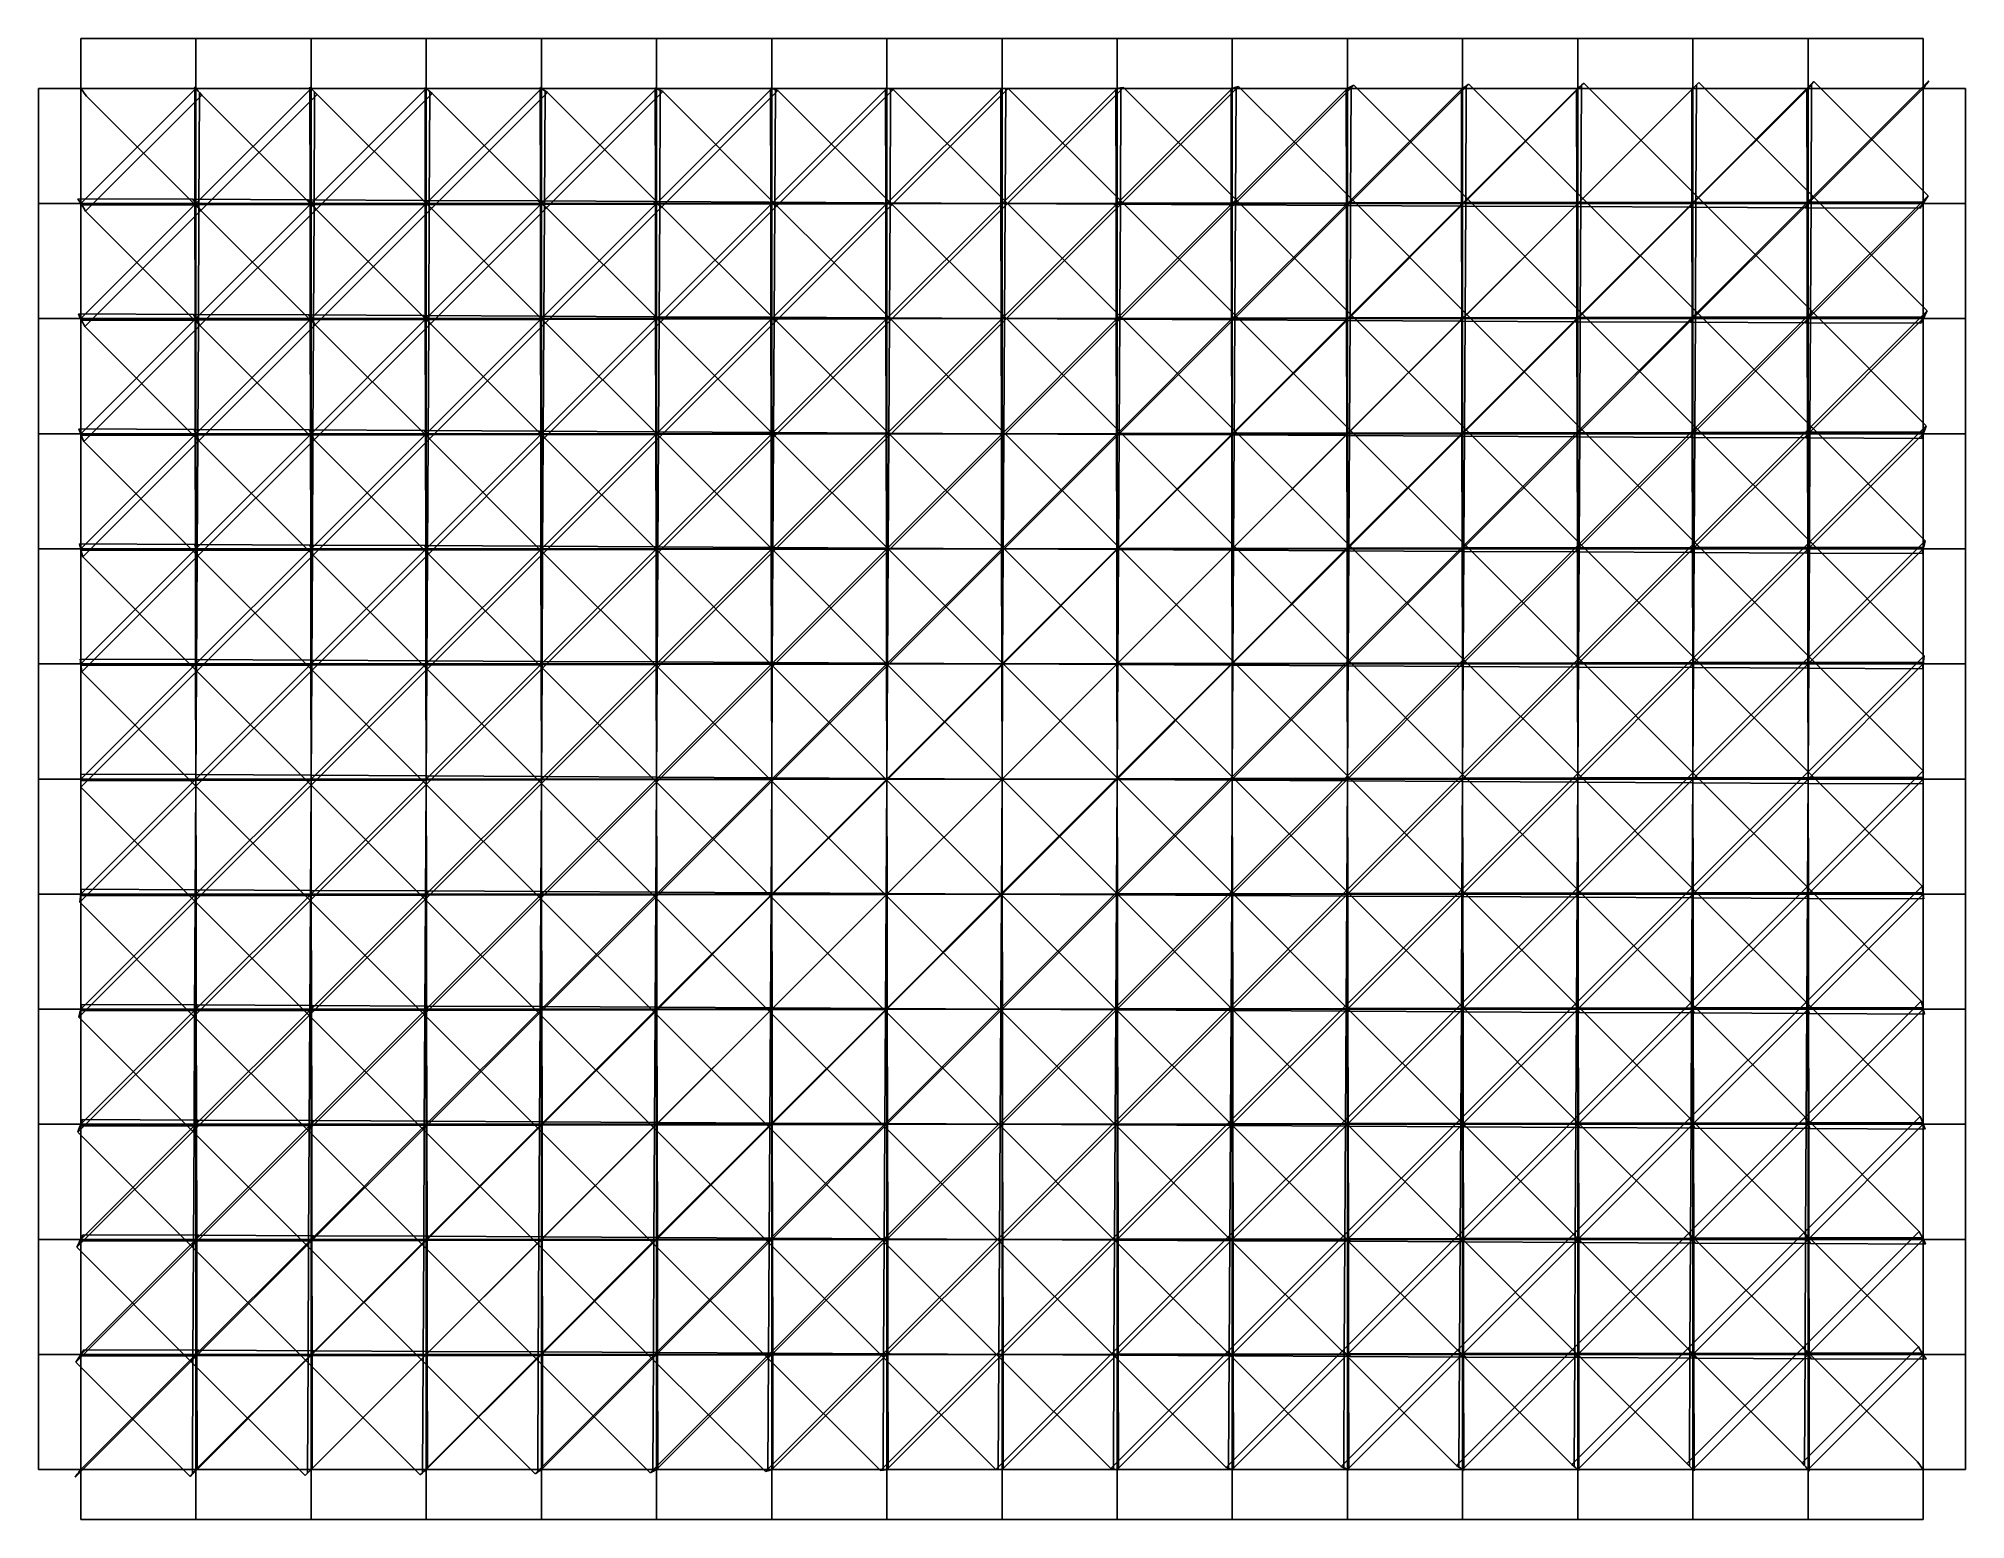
# Model space of a CAD drawing. Header units: metres. Extents: x -7.5 to 7.5, y -5.8 to 5.8.
import ezdxf

# ---------------------------------------------------------------- set-up
doc = ezdxf.new("R2010")
doc.units = ezdxf.units.M

msp = doc.modelspace()

# ---------------------------------------------------------------- linework, layer by layer
at = {"color": 4}
for p, q in [((-7.2, 4.5, -2.083), (-7.2, 5.4, -2.5)), ((-7.2, 4.5, -2.083), (-6.3, 5.4, -2.188)), ((-7.2, 5.4, -2.5), (-6.3, 5.4, -2.188)), ((-6.3, 4.5, -1.823), (-6.3, 5.4, -2.188)), ((-6.3, 4.5, -1.823), (-5.4, 5.4, -1.875)), ((-6.3, 5.4, -2.188), (-5.4, 5.4, -1.875)), ((-5.4, 4.5, -1.562), (-5.4, 5.4, -1.875)), ((-5.4, 4.5, -1.562), (-4.5, 5.4, -1.562)), ((-5.4, 5.4, -1.875), (-4.5, 5.4, -1.562)), ((-4.5, 4.5, -1.302), (-4.5, 5.4, -1.562)), ((-4.5, 4.5, -1.302), (-3.6, 5.4, -1.25)), ((-4.5, 5.4, -1.562), (-3.6, 5.4, -1.25)), ((-3.6, 4.5, -1.042), (-3.6, 5.4, -1.25)), ((-3.6, 4.5, -1.042), (-2.7, 5.4, -0.938)), ((-3.6, 5.4, -1.25), (-2.7, 5.4, -0.938)), ((-2.7, 4.5, -0.781), (-2.7, 5.4, -0.938)), ((-2.7, 4.5, -0.781), (-1.8, 5.4, -0.625)), ((-2.7, 5.4, -0.938), (-1.8, 5.4, -0.625)), ((-1.8, 4.5, -0.521), (-1.8, 5.4, -0.625)), ((-1.8, 4.5, -0.521), (-0.9, 5.4, -0.312)), ((-1.8, 5.4, -0.625), (-0.9, 5.4, -0.312)), ((-0.9, 4.5, -0.26), (-0.9, 5.4, -0.312)), ((-0.9, 4.5, -0.26), (0, 5.4)), ((-0.9, 5.4, -0.312), (0, 5.4)), ((0, 4.5), (0, 5.4)), ((0, 4.5), (0.9, 5.4, 0.312)), ((0, 5.4), (0.9, 5.4, 0.312)), ((0.9, 4.5, 0.26), (0.9, 5.4, 0.312)), ((0.9, 4.5, 0.26), (1.8, 5.4, 0.625)), ((0.9, 5.4, 0.312), (1.8, 5.4, 0.625)), ((1.8, 4.5, 0.521), (1.8, 5.4, 0.625)), ((1.8, 4.5, 0.521), (2.7, 5.4, 0.938)), ((1.8, 5.4, 0.625), (2.7, 5.4, 0.938)), ((2.7, 4.5, 0.781), (2.7, 5.4, 0.938)), ((2.7, 4.5, 0.781), (3.6, 5.4, 1.25)), ((2.7, 5.4, 0.938), (3.6, 5.4, 1.25)), ((3.6, 4.5, 1.042), (3.6, 5.4, 1.25)), ((3.6, 4.5, 1.042), (4.5, 5.4, 1.562)), ((3.6, 5.4, 1.25), (4.5, 5.4, 1.562)), ((4.5, 4.5, 1.302), (4.5, 5.4, 1.562)), ((4.5, 4.5, 1.302), (5.4, 5.4, 1.875)), ((4.5, 5.4, 1.562), (5.4, 5.4, 1.875)), ((5.4, 4.5, 1.562), (5.4, 5.4, 1.875)), ((5.4, 4.5, 1.562), (6.3, 5.4, 2.188)), ((5.4, 5.4, 1.875), (6.3, 5.4, 2.188)), ((6.3, 4.5, 1.823), (6.3, 5.4, 2.188)), ((6.3, 4.5, 1.823), (7.2, 5.4, 2.5)), ((6.3, 5.4, 2.188), (7.2, 5.4, 2.5)), ((7.2, 4.5, 2.083), (7.2, 5.4, 2.5)), ((-7.2, 3.6, -1.667), (-7.2, 4.5, -2.083)), ((-7.2, 3.6, -1.667), (-6.3, 4.5, -1.823)), ((-7.2, 4.5, -2.083), (-6.3, 4.5, -1.823)), ((-6.3, 3.6, -1.458), (-6.3, 4.5, -1.823)), ((-6.3, 3.6, -1.458), (-5.4, 4.5, -1.562)), ((-6.3, 4.5, -1.823), (-5.4, 4.5, -1.562)), ((-5.4, 3.6, -1.25), (-5.4, 4.5, -1.562)), ((-5.4, 3.6, -1.25), (-4.5, 4.5, -1.302)), ((-5.4, 4.5, -1.562), (-4.5, 4.5, -1.302)), ((-4.5, 3.6, -1.042), (-4.5, 4.5, -1.302)), ((-4.5, 3.6, -1.042), (-3.6, 4.5, -1.042)), ((-4.5, 4.5, -1.302), (-3.6, 4.5, -1.042)), ((-3.6, 3.6, -0.833), (-3.6, 4.5, -1.042)), ((-3.6, 3.6, -0.833), (-2.7, 4.5, -0.781)), ((-3.6, 4.5, -1.042), (-2.7, 4.5, -0.781)), ((-2.7, 3.6, -0.625), (-2.7, 4.5, -0.781)), ((-2.7, 3.6, -0.625), (-1.8, 4.5, -0.521)), ((-2.7, 4.5, -0.781), (-1.8, 4.5, -0.521)), ((-1.8, 3.6, -0.417), (-1.8, 4.5, -0.521)), ((-1.8, 3.6, -0.417), (-0.9, 4.5, -0.26)), ((-1.8, 4.5, -0.521), (-0.9, 4.5, -0.26)), ((-0.9, 3.6, -0.208), (-0.9, 4.5, -0.26)), ((-0.9, 3.6, -0.208), (0, 4.5)), ((-0.9, 4.5, -0.26), (0, 4.5)), ((0, 3.6), (0, 4.5)), ((0, 3.6), (0.9, 4.5, 0.26)), ((0, 4.5), (0.9, 4.5, 0.26)), ((0.9, 3.6, 0.208), (0.9, 4.5, 0.26)), ((0.9, 3.6, 0.208), (1.8, 4.5, 0.521)), ((0.9, 4.5, 0.26), (1.8, 4.5, 0.521)), ((1.8, 3.6, 0.417), (1.8, 4.5, 0.521)), ((1.8, 3.6, 0.417), (2.7, 4.5, 0.781)), ((1.8, 4.5, 0.521), (2.7, 4.5, 0.781)), ((2.7, 3.6, 0.625), (2.7, 4.5, 0.781)), ((2.7, 3.6, 0.625), (3.6, 4.5, 1.042)), ((2.7, 4.5, 0.781), (3.6, 4.5, 1.042)), ((3.6, 3.6, 0.833), (3.6, 4.5, 1.042)), ((3.6, 3.6, 0.833), (4.5, 4.5, 1.302)), ((3.6, 4.5, 1.042), (4.5, 4.5, 1.302)), ((4.5, 3.6, 1.042), (4.5, 4.5, 1.302)), ((4.5, 3.6, 1.042), (5.4, 4.5, 1.562)), ((4.5, 4.5, 1.302), (5.4, 4.5, 1.562)), ((5.4, 3.6, 1.25), (5.4, 4.5, 1.562)), ((5.4, 3.6, 1.25), (6.3, 4.5, 1.823)), ((5.4, 4.5, 1.562), (6.3, 4.5, 1.823)), ((6.3, 3.6, 1.458), (6.3, 4.5, 1.823)), ((6.3, 3.6, 1.458), (7.2, 4.5, 2.083)), ((6.3, 4.5, 1.823), (7.2, 4.5, 2.083)), ((7.2, 3.6, 1.667), (7.2, 4.5, 2.083)), ((-7.2, 2.7, -1.25), (-7.2, 3.6, -1.667)), ((-7.2, 2.7, -1.25), (-6.3, 3.6, -1.458)), ((-7.2, 3.6, -1.667), (-6.3, 3.6, -1.458)), ((-6.3, 2.7, -1.094), (-6.3, 3.6, -1.458)), ((-6.3, 2.7, -1.094), (-5.4, 3.6, -1.25)), ((-6.3, 3.6, -1.458), (-5.4, 3.6, -1.25)), ((-5.4, 2.7, -0.938), (-5.4, 3.6, -1.25)), ((-5.4, 2.7, -0.938), (-4.5, 3.6, -1.042)), ((-5.4, 3.6, -1.25), (-4.5, 3.6, -1.042)), ((-4.5, 2.7, -0.781), (-4.5, 3.6, -1.042)), ((-4.5, 2.7, -0.781), (-3.6, 3.6, -0.833)), ((-4.5, 3.6, -1.042), (-3.6, 3.6, -0.833)), ((-3.6, 2.7, -0.625), (-3.6, 3.6, -0.833)), ((-3.6, 2.7, -0.625), (-2.7, 3.6, -0.625)), ((-3.6, 3.6, -0.833), (-2.7, 3.6, -0.625)), ((-2.7, 2.7, -0.469), (-2.7, 3.6, -0.625)), ((-2.7, 2.7, -0.469), (-1.8, 3.6, -0.417)), ((-2.7, 3.6, -0.625), (-1.8, 3.6, -0.417)), ((-1.8, 2.7, -0.312), (-1.8, 3.6, -0.417)), ((-1.8, 2.7, -0.312), (-0.9, 3.6, -0.208)), ((-1.8, 3.6, -0.417), (-0.9, 3.6, -0.208)), ((-0.9, 2.7, -0.156), (-0.9, 3.6, -0.208)), ((-0.9, 2.7, -0.156), (0, 3.6)), ((-0.9, 3.6, -0.208), (0, 3.6)), ((0, 2.7), (0, 3.6)), ((0, 2.7), (0.9, 3.6, 0.208)), ((0, 3.6), (0.9, 3.6, 0.208)), ((0.9, 2.7, 0.156), (0.9, 3.6, 0.208)), ((0.9, 2.7, 0.156), (1.8, 3.6, 0.417)), ((0.9, 3.6, 0.208), (1.8, 3.6, 0.417)), ((1.8, 2.7, 0.312), (1.8, 3.6, 0.417)), ((1.8, 2.7, 0.312), (2.7, 3.6, 0.625)), ((1.8, 3.6, 0.417), (2.7, 3.6, 0.625)), ((2.7, 2.7, 0.469), (2.7, 3.6, 0.625)), ((2.7, 2.7, 0.469), (3.6, 3.6, 0.833)), ((2.7, 3.6, 0.625), (3.6, 3.6, 0.833)), ((3.6, 2.7, 0.625), (3.6, 3.6, 0.833)), ((3.6, 2.7, 0.625), (4.5, 3.6, 1.042)), ((3.6, 3.6, 0.833), (4.5, 3.6, 1.042)), ((4.5, 2.7, 0.781), (4.5, 3.6, 1.042)), ((4.5, 2.7, 0.781), (5.4, 3.6, 1.25)), ((4.5, 3.6, 1.042), (5.4, 3.6, 1.25)), ((5.4, 2.7, 0.938), (5.4, 3.6, 1.25)), ((5.4, 2.7, 0.938), (6.3, 3.6, 1.458)), ((5.4, 3.6, 1.25), (6.3, 3.6, 1.458)), ((6.3, 2.7, 1.094), (6.3, 3.6, 1.458)), ((6.3, 2.7, 1.094), (7.2, 3.6, 1.667)), ((6.3, 3.6, 1.458), (7.2, 3.6, 1.667)), ((7.2, 2.7, 1.25), (7.2, 3.6, 1.667)), ((-7.2, 1.8, -0.833), (-7.2, 2.7, -1.25)), ((-7.2, 1.8, -0.833), (-6.3, 2.7, -1.094)), ((-7.2, 2.7, -1.25), (-6.3, 2.7, -1.094)), ((-6.3, 1.8, -0.729), (-6.3, 2.7, -1.094)), ((-6.3, 1.8, -0.729), (-5.4, 2.7, -0.938)), ((-6.3, 2.7, -1.094), (-5.4, 2.7, -0.938)), ((-5.4, 1.8, -0.625), (-5.4, 2.7, -0.938)), ((-5.4, 1.8, -0.625), (-4.5, 2.7, -0.781)), ((-5.4, 2.7, -0.938), (-4.5, 2.7, -0.781)), ((-4.5, 1.8, -0.521), (-4.5, 2.7, -0.781)), ((-4.5, 1.8, -0.521), (-3.6, 2.7, -0.625)), ((-4.5, 2.7, -0.781), (-3.6, 2.7, -0.625)), ((-3.6, 1.8, -0.417), (-3.6, 2.7, -0.625)), ((-3.6, 1.8, -0.417), (-2.7, 2.7, -0.469)), ((-3.6, 2.7, -0.625), (-2.7, 2.7, -0.469)), ((-2.7, 1.8, -0.312), (-2.7, 2.7, -0.469)), ((-2.7, 1.8, -0.312), (-1.8, 2.7, -0.312)), ((-2.7, 2.7, -0.469), (-1.8, 2.7, -0.312)), ((-1.8, 1.8, -0.208), (-1.8, 2.7, -0.312)), ((-1.8, 1.8, -0.208), (-0.9, 2.7, -0.156)), ((-1.8, 2.7, -0.312), (-0.9, 2.7, -0.156)), ((-0.9, 1.8, -0.104), (-0.9, 2.7, -0.156)), ((-0.9, 1.8, -0.104), (0, 2.7)), ((-0.9, 2.7, -0.156), (0, 2.7)), ((0, 1.8), (0, 2.7)), ((0, 1.8), (0.9, 2.7, 0.156)), ((0, 2.7), (0.9, 2.7, 0.156)), ((0.9, 1.8, 0.104), (0.9, 2.7, 0.156)), ((0.9, 1.8, 0.104), (1.8, 2.7, 0.312)), ((0.9, 2.7, 0.156), (1.8, 2.7, 0.312)), ((1.8, 1.8, 0.208), (1.8, 2.7, 0.312)), ((1.8, 1.8, 0.208), (2.7, 2.7, 0.469)), ((1.8, 2.7, 0.312), (2.7, 2.7, 0.469)), ((2.7, 1.8, 0.312), (2.7, 2.7, 0.469)), ((2.7, 1.8, 0.312), (3.6, 2.7, 0.625)), ((2.7, 2.7, 0.469), (3.6, 2.7, 0.625)), ((3.6, 1.8, 0.417), (3.6, 2.7, 0.625)), ((3.6, 1.8, 0.417), (4.5, 2.7, 0.781)), ((3.6, 2.7, 0.625), (4.5, 2.7, 0.781)), ((4.5, 1.8, 0.521), (4.5, 2.7, 0.781)), ((4.5, 1.8, 0.521), (5.4, 2.7, 0.938)), ((4.5, 2.7, 0.781), (5.4, 2.7, 0.938)), ((5.4, 1.8, 0.625), (5.4, 2.7, 0.938)), ((5.4, 1.8, 0.625), (6.3, 2.7, 1.094)), ((5.4, 2.7, 0.938), (6.3, 2.7, 1.094)), ((6.3, 1.8, 0.729), (6.3, 2.7, 1.094)), ((6.3, 1.8, 0.729), (7.2, 2.7, 1.25)), ((6.3, 2.7, 1.094), (7.2, 2.7, 1.25)), ((7.2, 1.8, 0.833), (7.2, 2.7, 1.25)), ((-7.2, 0.9, -0.417), (-7.2, 1.8, -0.833)), ((-7.2, 0.9, -0.417), (-6.3, 1.8, -0.729)), ((-7.2, 1.8, -0.833), (-6.3, 1.8, -0.729)), ((-6.3, 0.9, -0.365), (-6.3, 1.8, -0.729)), ((-6.3, 0.9, -0.365), (-5.4, 1.8, -0.625)), ((-6.3, 1.8, -0.729), (-5.4, 1.8, -0.625)), ((-5.4, 0.9, -0.312), (-5.4, 1.8, -0.625)), ((-5.4, 0.9, -0.312), (-4.5, 1.8, -0.521)), ((-5.4, 1.8, -0.625), (-4.5, 1.8, -0.521)), ((-4.5, 0.9, -0.26), (-4.5, 1.8, -0.521)), ((-4.5, 0.9, -0.26), (-3.6, 1.8, -0.417)), ((-4.5, 1.8, -0.521), (-3.6, 1.8, -0.417)), ((-3.6, 0.9, -0.208), (-3.6, 1.8, -0.417)), ((-3.6, 0.9, -0.208), (-2.7, 1.8, -0.312)), ((-3.6, 1.8, -0.417), (-2.7, 1.8, -0.312)), ((-2.7, 0.9, -0.156), (-2.7, 1.8, -0.312)), ((-2.7, 0.9, -0.156), (-1.8, 1.8, -0.208)), ((-2.7, 1.8, -0.312), (-1.8, 1.8, -0.208)), ((-1.8, 0.9, -0.104), (-1.8, 1.8, -0.208)), ((-1.8, 0.9, -0.104), (-0.9, 1.8, -0.104)), ((-1.8, 1.8, -0.208), (-0.9, 1.8, -0.104)), ((-0.9, 0.9, -0.052), (-0.9, 1.8, -0.104)), ((-0.9, 0.9, -0.052), (0, 1.8)), ((-0.9, 1.8, -0.104), (0, 1.8)), ((0, 0.9), (0, 1.8)), ((0, 0.9), (0.9, 1.8, 0.104)), ((0, 1.8), (0.9, 1.8, 0.104)), ((0.9, 0.9, 0.052), (0.9, 1.8, 0.104)), ((0.9, 0.9, 0.052), (1.8, 1.8, 0.208)), ((0.9, 1.8, 0.104), (1.8, 1.8, 0.208)), ((1.8, 0.9, 0.104), (1.8, 1.8, 0.208)), ((1.8, 0.9, 0.104), (2.7, 1.8, 0.312)), ((1.8, 1.8, 0.208), (2.7, 1.8, 0.312)), ((2.7, 0.9, 0.156), (2.7, 1.8, 0.312)), ((2.7, 0.9, 0.156), (3.6, 1.8, 0.417)), ((2.7, 1.8, 0.312), (3.6, 1.8, 0.417)), ((3.6, 0.9, 0.208), (3.6, 1.8, 0.417)), ((3.6, 0.9, 0.208), (4.5, 1.8, 0.521)), ((3.6, 1.8, 0.417), (4.5, 1.8, 0.521)), ((4.5, 0.9, 0.26), (4.5, 1.8, 0.521)), ((4.5, 0.9, 0.26), (5.4, 1.8, 0.625)), ((4.5, 1.8, 0.521), (5.4, 1.8, 0.625)), ((5.4, 0.9, 0.312), (5.4, 1.8, 0.625)), ((5.4, 0.9, 0.312), (6.3, 1.8, 0.729)), ((5.4, 1.8, 0.625), (6.3, 1.8, 0.729)), ((6.3, 0.9, 0.365), (6.3, 1.8, 0.729)), ((6.3, 0.9, 0.365), (7.2, 1.8, 0.833)), ((6.3, 1.8, 0.729), (7.2, 1.8, 0.833)), ((7.2, 0.9, 0.417), (7.2, 1.8, 0.833)), ((-7.2, 0), (-7.2, 0.9, -0.417)), ((-7.2, 0), (-6.3, 0.9, -0.365)), ((-7.2, 0.9, -0.417), (-6.3, 0.9, -0.365)), ((-6.3, 0), (-6.3, 0.9, -0.365)), ((-6.3, 0), (-5.4, 0.9, -0.312)), ((-6.3, 0.9, -0.365), (-5.4, 0.9, -0.312)), ((-5.4, 0), (-5.4, 0.9, -0.312)), ((-5.4, 0), (-4.5, 0.9, -0.26)), ((-5.4, 0.9, -0.312), (-4.5, 0.9, -0.26)), ((-4.5, 0), (-4.5, 0.9, -0.26)), ((-4.5, 0), (-3.6, 0.9, -0.208)), ((-4.5, 0.9, -0.26), (-3.6, 0.9, -0.208)), ((-3.6, 0), (-3.6, 0.9, -0.208)), ((-3.6, 0), (-2.7, 0.9, -0.156)), ((-3.6, 0.9, -0.208), (-2.7, 0.9, -0.156)), ((-2.7, 0), (-2.7, 0.9, -0.156)), ((-2.7, 0), (-1.8, 0.9, -0.104)), ((-2.7, 0.9, -0.156), (-1.8, 0.9, -0.104)), ((-1.8, 0), (-1.8, 0.9, -0.104)), ((-1.8, 0), (-0.9, 0.9, -0.052)), ((-1.8, 0.9, -0.104), (-0.9, 0.9, -0.052)), ((-0.9, 0), (-0.9, 0.9, -0.052)), ((-0.9, 0), (0, 0.9)), ((-0.9, 0.9, -0.052), (0, 0.9)), ((0, 0), (0, 0.9)), ((0, 0), (0.9, 0.9, 0.052)), ((0, 0.9), (0.9, 0.9, 0.052)), ((0.9, 0), (0.9, 0.9, 0.052)), ((0.9, 0), (1.8, 0.9, 0.104)), ((0.9, 0.9, 0.052), (1.8, 0.9, 0.104)), ((1.8, 0), (1.8, 0.9, 0.104)), ((1.8, 0), (2.7, 0.9, 0.156)), ((1.8, 0.9, 0.104), (2.7, 0.9, 0.156)), ((2.7, 0), (2.7, 0.9, 0.156)), ((2.7, 0), (3.6, 0.9, 0.208)), ((2.7, 0.9, 0.156), (3.6, 0.9, 0.208)), ((3.6, 0), (3.6, 0.9, 0.208)), ((3.6, 0), (4.5, 0.9, 0.26)), ((3.6, 0.9, 0.208), (4.5, 0.9, 0.26)), ((4.5, 0), (4.5, 0.9, 0.26)), ((4.5, 0), (5.4, 0.9, 0.312)), ((4.5, 0.9, 0.26), (5.4, 0.9, 0.312)), ((5.4, 0), (5.4, 0.9, 0.312)), ((5.4, 0), (6.3, 0.9, 0.365)), ((5.4, 0.9, 0.312), (6.3, 0.9, 0.365)), ((6.3, 0), (6.3, 0.9, 0.365)), ((6.3, 0), (7.2, 0.9, 0.417)), ((6.3, 0.9, 0.365), (7.2, 0.9, 0.417)), ((7.2, 0), (7.2, 0.9, 0.417)), ((-7.2, 0), (-6.3, 0)), ((-6.3, 0), (-5.4, 0)), ((-5.4, 0), (-4.5, 0)), ((-4.5, 0), (-3.6, 0)), ((-3.6, 0), (-2.7, 0)), ((-2.7, 0), (-1.8, 0)), ((-1.8, 0), (-0.9, 0)), ((-0.9, 0), (0, 0)), ((0, 0), (0.9, 0)), ((0.9, 0), (1.8, 0)), ((1.8, 0), (2.7, 0)), ((2.7, 0), (3.6, 0)), ((3.6, 0), (4.5, 0)), ((4.5, 0), (5.4, 0)), ((5.4, 0), (6.3, 0)), ((6.3, 0), (7.2, 0)), ((-7.2, -0.9, 0.417), (-7.2, 0)), ((-7.2, -0.9, 0.417), (-6.3, 0)), ((-6.3, -0.9, 0.365), (-6.3, 0)), ((-6.3, -0.9, 0.365), (-5.4, 0)), ((-5.4, -0.9, 0.312), (-5.4, 0)), ((-5.4, -0.9, 0.312), (-4.5, 0)), ((-4.5, -0.9, 0.26), (-4.5, 0)), ((-4.5, -0.9, 0.26), (-3.6, 0)), ((-3.6, -0.9, 0.208), (-3.6, 0)), ((-3.6, -0.9, 0.208), (-2.7, 0)), ((-2.7, -0.9, 0.156), (-2.7, 0)), ((-2.7, -0.9, 0.156), (-1.8, 0)), ((-1.8, -0.9, 0.104), (-1.8, 0)), ((-1.8, -0.9, 0.104), (-0.9, 0)), ((-0.9, -0.9, 0.052), (-0.9, 0)), ((-0.9, -0.9, 0.052), (0, 0)), ((0, -0.9), (0, 0)), ((0, -0.9), (0.9, 0)), ((0.9, -0.9, -0.052), (0.9, 0)), ((0.9, -0.9, -0.052), (1.8, 0)), ((1.8, -0.9, -0.104), (1.8, 0)), ((1.8, -0.9, -0.104), (2.7, 0)), ((2.7, -0.9, -0.156), (2.7, 0)), ((2.7, -0.9, -0.156), (3.6, 0)), ((3.6, -0.9, -0.208), (3.6, 0)), ((3.6, -0.9, -0.208), (4.5, 0)), ((4.5, -0.9, -0.26), (4.5, 0)), ((4.5, -0.9, -0.26), (5.4, 0)), ((5.4, -0.9, -0.312), (5.4, 0)), ((5.4, -0.9, -0.312), (6.3, 0)), ((6.3, -0.9, -0.365), (6.3, 0)), ((6.3, -0.9, -0.365), (7.2, 0)), ((7.2, -0.9, -0.417), (7.2, 0)), ((-7.2, -1.8, 0.833), (-7.2, -0.9, 0.417)), ((-7.2, -1.8, 0.833), (-6.3, -0.9, 0.365)), ((-7.2, -0.9, 0.417), (-6.3, -0.9, 0.365)), ((-6.3, -1.8, 0.729), (-6.3, -0.9, 0.365)), ((-6.3, -1.8, 0.729), (-5.4, -0.9, 0.312)), ((-6.3, -0.9, 0.365), (-5.4, -0.9, 0.312)), ((-5.4, -1.8, 0.625), (-5.4, -0.9, 0.312)), ((-5.4, -1.8, 0.625), (-4.5, -0.9, 0.26)), ((-5.4, -0.9, 0.312), (-4.5, -0.9, 0.26)), ((-4.5, -1.8, 0.521), (-4.5, -0.9, 0.26)), ((-4.5, -1.8, 0.521), (-3.6, -0.9, 0.208)), ((-4.5, -0.9, 0.26), (-3.6, -0.9, 0.208)), ((-3.6, -1.8, 0.417), (-3.6, -0.9, 0.208)), ((-3.6, -1.8, 0.417), (-2.7, -0.9, 0.156)), ((-3.6, -0.9, 0.208), (-2.7, -0.9, 0.156)), ((-2.7, -1.8, 0.312), (-2.7, -0.9, 0.156)), ((-2.7, -1.8, 0.312), (-1.8, -0.9, 0.104)), ((-2.7, -0.9, 0.156), (-1.8, -0.9, 0.104)), ((-1.8, -1.8, 0.208), (-1.8, -0.9, 0.104)), ((-1.8, -1.8, 0.208), (-0.9, -0.9, 0.052)), ((-1.8, -0.9, 0.104), (-0.9, -0.9, 0.052)), ((-0.9, -1.8, 0.104), (-0.9, -0.9, 0.052)), ((-0.9, -1.8, 0.104), (0, -0.9)), ((-0.9, -0.9, 0.052), (0, -0.9)), ((0, -1.8), (0, -0.9)), ((0, -1.8), (0.9, -0.9, -0.052)), ((0, -0.9), (0.9, -0.9, -0.052)), ((0.9, -1.8, -0.104), (0.9, -0.9, -0.052)), ((0.9, -1.8, -0.104), (1.8, -0.9, -0.104)), ((0.9, -0.9, -0.052), (1.8, -0.9, -0.104)), ((1.8, -1.8, -0.208), (1.8, -0.9, -0.104)), ((1.8, -1.8, -0.208), (2.7, -0.9, -0.156)), ((1.8, -0.9, -0.104), (2.7, -0.9, -0.156)), ((2.7, -1.8, -0.312), (2.7, -0.9, -0.156)), ((2.7, -1.8, -0.312), (3.6, -0.9, -0.208)), ((2.7, -0.9, -0.156), (3.6, -0.9, -0.208)), ((3.6, -1.8, -0.417), (3.6, -0.9, -0.208)), ((3.6, -1.8, -0.417), (4.5, -0.9, -0.26)), ((3.6, -0.9, -0.208), (4.5, -0.9, -0.26)), ((4.5, -1.8, -0.521), (4.5, -0.9, -0.26)), ((4.5, -1.8, -0.521), (5.4, -0.9, -0.312)), ((4.5, -0.9, -0.26), (5.4, -0.9, -0.312)), ((5.4, -1.8, -0.625), (5.4, -0.9, -0.312)), ((5.4, -1.8, -0.625), (6.3, -0.9, -0.365)), ((5.4, -0.9, -0.312), (6.3, -0.9, -0.365)), ((6.3, -1.8, -0.729), (6.3, -0.9, -0.365)), ((6.3, -1.8, -0.729), (7.2, -0.9, -0.417)), ((6.3, -0.9, -0.365), (7.2, -0.9, -0.417)), ((7.2, -1.8, -0.833), (7.2, -0.9, -0.417)), ((-7.2, -2.7, 1.25), (-7.2, -1.8, 0.833)), ((-7.2, -2.7, 1.25), (-6.3, -1.8, 0.729)), ((-7.2, -1.8, 0.833), (-6.3, -1.8, 0.729)), ((-6.3, -2.7, 1.094), (-6.3, -1.8, 0.729)), ((-6.3, -2.7, 1.094), (-5.4, -1.8, 0.625)), ((-6.3, -1.8, 0.729), (-5.4, -1.8, 0.625)), ((-5.4, -2.7, 0.938), (-5.4, -1.8, 0.625)), ((-5.4, -2.7, 0.938), (-4.5, -1.8, 0.521)), ((-5.4, -1.8, 0.625), (-4.5, -1.8, 0.521)), ((-4.5, -2.7, 0.781), (-4.5, -1.8, 0.521)), ((-4.5, -2.7, 0.781), (-3.6, -1.8, 0.417)), ((-4.5, -1.8, 0.521), (-3.6, -1.8, 0.417)), ((-3.6, -2.7, 0.625), (-3.6, -1.8, 0.417)), ((-3.6, -2.7, 0.625), (-2.7, -1.8, 0.312)), ((-3.6, -1.8, 0.417), (-2.7, -1.8, 0.312)), ((-2.7, -2.7, 0.469), (-2.7, -1.8, 0.312)), ((-2.7, -2.7, 0.469), (-1.8, -1.8, 0.208)), ((-2.7, -1.8, 0.312), (-1.8, -1.8, 0.208)), ((-1.8, -2.7, 0.312), (-1.8, -1.8, 0.208)), ((-1.8, -2.7, 0.312), (-0.9, -1.8, 0.104)), ((-1.8, -1.8, 0.208), (-0.9, -1.8, 0.104)), ((-0.9, -2.7, 0.156), (-0.9, -1.8, 0.104)), ((-0.9, -2.7, 0.156), (0, -1.8)), ((-0.9, -1.8, 0.104), (0, -1.8)), ((0, -2.7), (0, -1.8)), ((0, -2.7), (0.9, -1.8, -0.104)), ((0, -1.8), (0.9, -1.8, -0.104)), ((0.9, -2.7, -0.156), (0.9, -1.8, -0.104)), ((0.9, -2.7, -0.156), (1.8, -1.8, -0.208)), ((0.9, -1.8, -0.104), (1.8, -1.8, -0.208)), ((1.8, -2.7, -0.312), (1.8, -1.8, -0.208)), ((1.8, -2.7, -0.312), (2.7, -1.8, -0.312)), ((1.8, -1.8, -0.208), (2.7, -1.8, -0.312)), ((2.7, -2.7, -0.469), (2.7, -1.8, -0.312)), ((2.7, -2.7, -0.469), (3.6, -1.8, -0.417)), ((2.7, -1.8, -0.312), (3.6, -1.8, -0.417)), ((3.6, -2.7, -0.625), (3.6, -1.8, -0.417)), ((3.6, -2.7, -0.625), (4.5, -1.8, -0.521)), ((3.6, -1.8, -0.417), (4.5, -1.8, -0.521)), ((4.5, -2.7, -0.781), (4.5, -1.8, -0.521)), ((4.5, -2.7, -0.781), (5.4, -1.8, -0.625)), ((4.5, -1.8, -0.521), (5.4, -1.8, -0.625)), ((5.4, -2.7, -0.938), (5.4, -1.8, -0.625)), ((5.4, -2.7, -0.938), (6.3, -1.8, -0.729)), ((5.4, -1.8, -0.625), (6.3, -1.8, -0.729)), ((6.3, -2.7, -1.094), (6.3, -1.8, -0.729)), ((6.3, -2.7, -1.094), (7.2, -1.8, -0.833)), ((6.3, -1.8, -0.729), (7.2, -1.8, -0.833)), ((7.2, -2.7, -1.25), (7.2, -1.8, -0.833)), ((-7.2, -3.6, 1.667), (-7.2, -2.7, 1.25)), ((-7.2, -3.6, 1.667), (-6.3, -2.7, 1.094)), ((-7.2, -2.7, 1.25), (-6.3, -2.7, 1.094)), ((-6.3, -3.6, 1.458), (-6.3, -2.7, 1.094)), ((-6.3, -3.6, 1.458), (-5.4, -2.7, 0.938)), ((-6.3, -2.7, 1.094), (-5.4, -2.7, 0.938)), ((-5.4, -3.6, 1.25), (-5.4, -2.7, 0.938)), ((-5.4, -3.6, 1.25), (-4.5, -2.7, 0.781)), ((-5.4, -2.7, 0.938), (-4.5, -2.7, 0.781)), ((-4.5, -3.6, 1.042), (-4.5, -2.7, 0.781)), ((-4.5, -3.6, 1.042), (-3.6, -2.7, 0.625)), ((-4.5, -2.7, 0.781), (-3.6, -2.7, 0.625)), ((-3.6, -3.6, 0.833), (-3.6, -2.7, 0.625)), ((-3.6, -3.6, 0.833), (-2.7, -2.7, 0.469)), ((-3.6, -2.7, 0.625), (-2.7, -2.7, 0.469)), ((-2.7, -3.6, 0.625), (-2.7, -2.7, 0.469)), ((-2.7, -3.6, 0.625), (-1.8, -2.7, 0.312)), ((-2.7, -2.7, 0.469), (-1.8, -2.7, 0.312)), ((-1.8, -3.6, 0.417), (-1.8, -2.7, 0.312)), ((-1.8, -3.6, 0.417), (-0.9, -2.7, 0.156)), ((-1.8, -2.7, 0.312), (-0.9, -2.7, 0.156)), ((-0.9, -3.6, 0.208), (-0.9, -2.7, 0.156)), ((-0.9, -3.6, 0.208), (0, -2.7)), ((-0.9, -2.7, 0.156), (0, -2.7)), ((0, -3.6), (0, -2.7)), ((0, -3.6), (0.9, -2.7, -0.156)), ((0, -2.7), (0.9, -2.7, -0.156)), ((0.9, -3.6, -0.208), (0.9, -2.7, -0.156)), ((0.9, -3.6, -0.208), (1.8, -2.7, -0.312)), ((0.9, -2.7, -0.156), (1.8, -2.7, -0.312)), ((1.8, -3.6, -0.417), (1.8, -2.7, -0.312)), ((1.8, -3.6, -0.417), (2.7, -2.7, -0.469)), ((1.8, -2.7, -0.312), (2.7, -2.7, -0.469)), ((2.7, -3.6, -0.625), (2.7, -2.7, -0.469)), ((2.7, -3.6, -0.625), (3.6, -2.7, -0.625)), ((2.7, -2.7, -0.469), (3.6, -2.7, -0.625)), ((3.6, -3.6, -0.833), (3.6, -2.7, -0.625)), ((3.6, -3.6, -0.833), (4.5, -2.7, -0.781)), ((3.6, -2.7, -0.625), (4.5, -2.7, -0.781)), ((4.5, -3.6, -1.042), (4.5, -2.7, -0.781)), ((4.5, -3.6, -1.042), (5.4, -2.7, -0.938)), ((4.5, -2.7, -0.781), (5.4, -2.7, -0.938)), ((5.4, -3.6, -1.25), (5.4, -2.7, -0.938)), ((5.4, -3.6, -1.25), (6.3, -2.7, -1.094)), ((5.4, -2.7, -0.938), (6.3, -2.7, -1.094)), ((6.3, -3.6, -1.458), (6.3, -2.7, -1.094)), ((6.3, -3.6, -1.458), (7.2, -2.7, -1.25)), ((6.3, -2.7, -1.094), (7.2, -2.7, -1.25)), ((7.2, -3.6, -1.667), (7.2, -2.7, -1.25)), ((-7.2, -4.5, 2.083), (-7.2, -3.6, 1.667)), ((-7.2, -4.5, 2.083), (-6.3, -3.6, 1.458)), ((-7.2, -3.6, 1.667), (-6.3, -3.6, 1.458)), ((-6.3, -4.5, 1.823), (-6.3, -3.6, 1.458)), ((-6.3, -4.5, 1.823), (-5.4, -3.6, 1.25)), ((-6.3, -3.6, 1.458), (-5.4, -3.6, 1.25)), ((-5.4, -4.5, 1.562), (-5.4, -3.6, 1.25)), ((-5.4, -4.5, 1.562), (-4.5, -3.6, 1.042)), ((-5.4, -3.6, 1.25), (-4.5, -3.6, 1.042)), ((-4.5, -4.5, 1.302), (-4.5, -3.6, 1.042)), ((-4.5, -4.5, 1.302), (-3.6, -3.6, 0.833)), ((-4.5, -3.6, 1.042), (-3.6, -3.6, 0.833)), ((-3.6, -4.5, 1.042), (-3.6, -3.6, 0.833)), ((-3.6, -4.5, 1.042), (-2.7, -3.6, 0.625)), ((-3.6, -3.6, 0.833), (-2.7, -3.6, 0.625)), ((-2.7, -4.5, 0.781), (-2.7, -3.6, 0.625)), ((-2.7, -4.5, 0.781), (-1.8, -3.6, 0.417)), ((-2.7, -3.6, 0.625), (-1.8, -3.6, 0.417)), ((-1.8, -4.5, 0.521), (-1.8, -3.6, 0.417)), ((-1.8, -4.5, 0.521), (-0.9, -3.6, 0.208)), ((-1.8, -3.6, 0.417), (-0.9, -3.6, 0.208)), ((-0.9, -4.5, 0.26), (-0.9, -3.6, 0.208)), ((-0.9, -4.5, 0.26), (0, -3.6)), ((-0.9, -3.6, 0.208), (0, -3.6)), ((0, -4.5), (0, -3.6)), ((0, -4.5), (0.9, -3.6, -0.208)), ((0, -3.6), (0.9, -3.6, -0.208)), ((0.9, -4.5, -0.26), (0.9, -3.6, -0.208)), ((0.9, -4.5, -0.26), (1.8, -3.6, -0.417)), ((0.9, -3.6, -0.208), (1.8, -3.6, -0.417)), ((1.8, -4.5, -0.521), (1.8, -3.6, -0.417)), ((1.8, -4.5, -0.521), (2.7, -3.6, -0.625)), ((1.8, -3.6, -0.417), (2.7, -3.6, -0.625)), ((2.7, -4.5, -0.781), (2.7, -3.6, -0.625)), ((2.7, -4.5, -0.781), (3.6, -3.6, -0.833)), ((2.7, -3.6, -0.625), (3.6, -3.6, -0.833)), ((3.6, -4.5, -1.042), (3.6, -3.6, -0.833)), ((3.6, -4.5, -1.042), (4.5, -3.6, -1.042)), ((3.6, -3.6, -0.833), (4.5, -3.6, -1.042)), ((4.5, -4.5, -1.302), (4.5, -3.6, -1.042)), ((4.5, -4.5, -1.302), (5.4, -3.6, -1.25)), ((4.5, -3.6, -1.042), (5.4, -3.6, -1.25)), ((5.4, -4.5, -1.562), (5.4, -3.6, -1.25)), ((5.4, -4.5, -1.562), (6.3, -3.6, -1.458)), ((5.4, -3.6, -1.25), (6.3, -3.6, -1.458)), ((6.3, -4.5, -1.823), (6.3, -3.6, -1.458)), ((6.3, -4.5, -1.823), (7.2, -3.6, -1.667)), ((6.3, -3.6, -1.458), (7.2, -3.6, -1.667)), ((7.2, -4.5, -2.083), (7.2, -3.6, -1.667)), ((-7.2, -5.4, 2.5), (-7.2, -4.5, 2.083)), ((-7.2, -5.4, 2.5), (-6.3, -4.5, 1.823)), ((-7.2, -4.5, 2.083), (-6.3, -4.5, 1.823)), ((-6.3, -5.4, 2.188), (-6.3, -4.5, 1.823)), ((-6.3, -5.4, 2.188), (-5.4, -4.5, 1.562)), ((-6.3, -4.5, 1.823), (-5.4, -4.5, 1.562)), ((-5.4, -5.4, 1.875), (-5.4, -4.5, 1.562)), ((-5.4, -5.4, 1.875), (-4.5, -4.5, 1.302)), ((-5.4, -4.5, 1.562), (-4.5, -4.5, 1.302)), ((-4.5, -5.4, 1.562), (-4.5, -4.5, 1.302)), ((-4.5, -5.4, 1.562), (-3.6, -4.5, 1.042)), ((-4.5, -4.5, 1.302), (-3.6, -4.5, 1.042)), ((-3.6, -5.4, 1.25), (-3.6, -4.5, 1.042)), ((-3.6, -5.4, 1.25), (-2.7, -4.5, 0.781)), ((-3.6, -4.5, 1.042), (-2.7, -4.5, 0.781)), ((-2.7, -5.4, 0.938), (-2.7, -4.5, 0.781)), ((-2.7, -5.4, 0.938), (-1.8, -4.5, 0.521)), ((-2.7, -4.5, 0.781), (-1.8, -4.5, 0.521)), ((-1.8, -5.4, 0.625), (-1.8, -4.5, 0.521)), ((-1.8, -5.4, 0.625), (-0.9, -4.5, 0.26)), ((-1.8, -4.5, 0.521), (-0.9, -4.5, 0.26)), ((-0.9, -5.4, 0.312), (-0.9, -4.5, 0.26)), ((-0.9, -5.4, 0.312), (0, -4.5)), ((-0.9, -4.5, 0.26), (0, -4.5)), ((0, -5.4), (0, -4.5)), ((0, -5.4), (0.9, -4.5, -0.26)), ((0, -4.5), (0.9, -4.5, -0.26)), ((0.9, -5.4, -0.312), (0.9, -4.5, -0.26)), ((0.9, -5.4, -0.312), (1.8, -4.5, -0.521)), ((0.9, -4.5, -0.26), (1.8, -4.5, -0.521)), ((1.8, -5.4, -0.625), (1.8, -4.5, -0.521)), ((1.8, -5.4, -0.625), (2.7, -4.5, -0.781)), ((1.8, -4.5, -0.521), (2.7, -4.5, -0.781)), ((2.7, -5.4, -0.938), (2.7, -4.5, -0.781)), ((2.7, -5.4, -0.938), (3.6, -4.5, -1.042)), ((2.7, -4.5, -0.781), (3.6, -4.5, -1.042)), ((3.6, -5.4, -1.25), (3.6, -4.5, -1.042)), ((3.6, -5.4, -1.25), (4.5, -4.5, -1.302)), ((3.6, -4.5, -1.042), (4.5, -4.5, -1.302)), ((4.5, -5.4, -1.562), (4.5, -4.5, -1.302)), ((4.5, -5.4, -1.562), (5.4, -4.5, -1.562)), ((4.5, -4.5, -1.302), (5.4, -4.5, -1.562)), ((5.4, -5.4, -1.875), (5.4, -4.5, -1.562)), ((5.4, -5.4, -1.875), (6.3, -4.5, -1.823)), ((5.4, -4.5, -1.562), (6.3, -4.5, -1.823)), ((6.3, -5.4, -2.188), (6.3, -4.5, -1.823)), ((6.3, -5.4, -2.188), (7.2, -4.5, -2.083)), ((6.3, -4.5, -1.823), (7.2, -4.5, -2.083)), ((7.2, -5.4, -2.5), (7.2, -4.5, -2.083)), ((-7.2, -5.4, 2.5), (-6.3, -5.4, 2.188)), ((-6.3, -5.4, 2.188), (-5.4, -5.4, 1.875)), ((-5.4, -5.4, 1.875), (-4.5, -5.4, 1.562)), ((-4.5, -5.4, 1.562), (-3.6, -5.4, 1.25)), ((-3.6, -5.4, 1.25), (-2.7, -5.4, 0.938)), ((-2.7, -5.4, 0.938), (-1.8, -5.4, 0.625)), ((-1.8, -5.4, 0.625), (-0.9, -5.4, 0.312)), ((-0.9, -5.4, 0.312), (0, -5.4)), ((0, -5.4), (0.9, -5.4, -0.312)), ((0.9, -5.4, -0.312), (1.8, -5.4, -0.625)), ((1.8, -5.4, -0.625), (2.7, -5.4, -0.938)), ((2.7, -5.4, -0.938), (3.6, -5.4, -1.25)), ((3.6, -5.4, -1.25), (4.5, -5.4, -1.562)), ((4.5, -5.4, -1.562), (5.4, -5.4, -1.875)), ((5.4, -5.4, -1.875), (6.3, -5.4, -2.188)), ((6.3, -5.4, -2.188), (7.2, -5.4, -2.5))]:
    msp.add_line(p, q, dxfattribs=at)
at = {"layer": 'csavar_0', "color": 1}
for p, q in [((2.749, 5.424, 0.798), (2.729, 5.415, 0.854)), ((3.648, 5.432, 1.112), (3.629, 5.419, 1.167)), ((4.547, 5.44, 1.426), (4.528, 5.424, 1.48)), ((5.447, 5.447, 1.74), (5.428, 5.428, 1.794)), ((6.346, 5.454, 2.055), (6.328, 5.432, 2.108)), ((7.245, 5.46, 2.37), (7.227, 5.436, 2.422)), ((-7.155, 5.34, -2.63), (-7.173, 5.364, -2.578)), ((-6.254, 5.346, -2.32), (-6.272, 5.368, -2.267)), ((-5.353, 5.353, -2.01), (-5.372, 5.372, -1.956)), ((-4.453, 5.36, -1.699), (-4.472, 5.376, -1.645)), ((-3.552, 5.368, -1.388), (-3.571, 5.381, -1.333)), ((-2.651, 5.376, -1.077), (-2.671, 5.385, -1.021)), ((-1.751, 5.384, -0.766), (-1.771, 5.39, -0.71)), ((-0.851, 5.392, -0.454), (-0.871, 5.395, -0.397)), ((0.049, 5.4, -0.142), (0.03, 5.4, -0.085)), ((0.949, 5.408, 0.171), (0.929, 5.405, 0.228)), ((1.849, 5.416, 0.484), (1.829, 5.41, 0.54)), ((2.741, 4.525, 0.639), (2.725, 4.515, 0.696)), ((3.641, 4.533, 0.901), (3.624, 4.52, 0.957)), ((4.54, 4.54, 1.163), (4.524, 4.524, 1.219)), ((5.44, 4.547, 1.426), (5.424, 4.528, 1.48)), ((6.339, 4.554, 1.689), (6.323, 4.533, 1.742)), ((7.238, 4.561, 1.952), (7.223, 4.537, 2.004)), ((-7.162, 4.439, -2.215), (-7.177, 4.463, -2.162)), ((-6.261, 4.446, -1.957), (-6.277, 4.467, -1.903)), ((-5.36, 4.453, -1.699), (-5.376, 4.472, -1.645)), ((-4.46, 4.46, -1.441), (-4.476, 4.476, -1.385)), ((-3.559, 4.467, -1.182), (-3.576, 4.48, -1.126)), ((-2.659, 4.475, -0.923), (-2.675, 4.485, -0.867)), ((-1.759, 4.483, -0.664), (-1.775, 4.49, -0.607)), ((-0.858, 4.492, -0.404), (-0.875, 4.495, -0.347)), ((0.042, 4.5, -0.144), (0.025, 4.5, -0.086)), ((0.942, 4.508, 0.117), (0.925, 4.505, 0.174)), ((1.841, 4.517, 0.378), (1.825, 4.51, 0.435)), ((1.834, 3.617, 0.271), (1.82, 3.61, 0.33)), ((2.733, 3.625, 0.481), (2.72, 3.615, 0.539)), ((3.633, 3.633, 0.691), (3.62, 3.62, 0.748)), ((4.533, 3.641, 0.901), (4.52, 3.624, 0.957)), ((5.432, 3.648, 1.112), (5.419, 3.629, 1.167)), ((6.331, 3.655, 1.322), (6.319, 3.633, 1.377)), ((7.231, 3.662, 1.533), (7.218, 3.637, 1.587)), ((-7.169, 3.538, -1.8), (-7.181, 3.563, -1.747)), ((-6.269, 3.545, -1.594), (-6.281, 3.567, -1.54)), ((-5.368, 3.552, -1.388), (-5.381, 3.571, -1.333)), ((-4.467, 3.559, -1.182), (-4.48, 3.576, -1.126)), ((-3.567, 3.567, -0.976), (-3.58, 3.58, -0.919)), ((-2.667, 3.575, -0.769), (-2.68, 3.585, -0.711)), ((-1.766, 3.583, -0.562), (-1.78, 3.59, -0.504)), ((-0.866, 3.592, -0.354), (-0.88, 3.595, -0.296)), ((0.034, 3.6, -0.146), (0.02, 3.6, -0.088)), ((0.934, 3.608, 0.062), (0.92, 3.605, 0.121)), ((1.825, 2.717, 0.166), (1.815, 2.71, 0.224)), ((2.725, 2.725, 0.323), (2.715, 2.715, 0.381)), ((3.625, 2.733, 0.481), (3.615, 2.72, 0.539)), ((4.525, 2.741, 0.639), (4.515, 2.725, 0.696)), ((5.424, 2.749, 0.798), (5.415, 2.729, 0.854)), ((6.324, 2.756, 0.956), (6.314, 2.733, 1.011)), ((7.223, 2.762, 1.116), (7.214, 2.737, 1.169)), ((-7.177, 2.638, -1.384), (-7.186, 2.663, -1.331)), ((-6.276, 2.644, -1.231), (-6.286, 2.667, -1.176)), ((-5.376, 2.651, -1.077), (-5.385, 2.671, -1.021)), ((-4.475, 2.659, -0.923), (-4.485, 2.675, -0.867)), ((-3.575, 2.667, -0.769), (-3.585, 2.68, -0.711)), ((-2.675, 2.675, -0.614), (-2.685, 2.685, -0.556)), ((-1.775, 2.683, -0.459), (-1.785, 2.69, -0.401)), ((-0.874, 2.691, -0.304), (-0.885, 2.695, -0.245)), ((0.026, 2.7, -0.148), (0.015, 2.7, -0.089)), ((0.926, 2.709, 0.009), (0.915, 2.705, 0.068)), ((0.917, 1.809, -0.045), (0.91, 1.805, 0.015)), ((1.817, 1.817, 0.06), (1.81, 1.81, 0.12)), ((2.717, 1.825, 0.166), (2.71, 1.815, 0.224)), ((3.617, 1.834, 0.271), (3.61, 1.82, 0.33)), ((4.517, 1.841, 0.378), (4.51, 1.825, 0.435)), ((5.416, 1.849, 0.484), (5.41, 1.829, 0.54)), ((6.316, 1.856, 0.591), (6.31, 1.834, 0.646)), ((7.216, 1.863, 0.698), (7.209, 1.838, 0.752)), ((-7.184, 1.737, -0.969), (-7.191, 1.762, -0.915)), ((-6.284, 1.744, -0.867), (-6.29, 1.766, -0.812)), ((-5.384, 1.751, -0.766), (-5.39, 1.771, -0.71)), ((-4.483, 1.759, -0.664), (-4.49, 1.775, -0.607)), ((-3.583, 1.766, -0.562), (-3.59, 1.78, -0.504)), ((-2.683, 1.775, -0.459), (-2.69, 1.785, -0.401)), ((-1.783, 1.783, -0.356), (-1.79, 1.79, -0.297)), ((-0.883, 1.791, -0.253), (-0.89, 1.795, -0.193)), ((0.017, 1.8, -0.149), (0.01, 1.8, -0.089)), ((0.909, 0.909, -0.097), (0.905, 0.905, -0.038)), ((1.809, 0.917, -0.045), (1.805, 0.91, 0.015)), ((2.709, 0.926, 0.009), (2.705, 0.915, 0.068)), ((3.608, 0.934, 0.062), (3.605, 0.92, 0.121)), ((4.508, 0.942, 0.117), (4.505, 0.925, 0.174)), ((5.408, 0.949, 0.171), (5.405, 0.929, 0.228)), ((6.308, 0.956, 0.226), (6.305, 0.934, 0.281)), ((7.208, 0.963, 0.281), (7.205, 0.938, 0.335)), ((-7.192, 0.837, -0.553), (-7.195, 0.862, -0.498)), ((-6.292, 0.844, -0.503), (-6.295, 0.866, -0.448)), ((-5.392, 0.851, -0.454), (-5.395, 0.871, -0.397)), ((-4.492, 0.858, -0.404), (-4.495, 0.875, -0.347)), ((-3.592, 0.866, -0.354), (-3.595, 0.88, -0.296)), ((-2.691, 0.874, -0.304), (-2.695, 0.885, -0.245)), ((-1.791, 0.883, -0.253), (-1.795, 0.89, -0.193)), ((-0.891, 0.891, -0.202), (-0.895, 0.895, -0.142)), ((0.009, 0.9, -0.15), (0.005, 0.9, -0.09)), ((0, 0, -0.15), (0, 0, -0.09)), ((0.9, 0.009, -0.15), (0.9, 0.005, -0.09)), ((1.8, 0.017, -0.149), (1.8, 0.01, -0.089)), ((2.7, 0.026, -0.148), (2.7, 0.015, -0.089)), ((3.6, 0.034, -0.146), (3.6, 0.02, -0.088)), ((4.5, 0.042, -0.144), (4.5, 0.025, -0.086)), ((5.4, 0.049, -0.142), (5.4, 0.03, -0.085)), ((6.3, 0.056, -0.139), (6.3, 0.034, -0.083)), ((7.2, 0.063, -0.136), (7.2, 0.038, -0.082)), ((-7.2, -0.063, -0.136), (-7.2, -0.038, -0.082)), ((-6.3, -0.056, -0.139), (-6.3, -0.034, -0.083)), ((-5.4, -0.049, -0.142), (-5.4, -0.03, -0.085)), ((-4.5, -0.042, -0.144), (-4.5, -0.025, -0.086)), ((-3.6, -0.034, -0.146), (-3.6, -0.02, -0.088)), ((-2.7, -0.026, -0.148), (-2.7, -0.015, -0.089)), ((-1.8, -0.017, -0.149), (-1.8, -0.01, -0.089)), ((-0.9, -0.009, -0.15), (-0.9, -0.005, -0.09)), ((-0.009, -0.9, -0.15), (-0.005, -0.9, -0.09)), ((0.891, -0.891, -0.202), (0.895, -0.895, -0.142)), ((1.791, -0.883, -0.253), (1.795, -0.89, -0.193)), ((2.691, -0.874, -0.304), (2.695, -0.885, -0.245)), ((3.592, -0.866, -0.354), (3.595, -0.88, -0.296)), ((4.492, -0.858, -0.404), (4.495, -0.875, -0.347)), ((5.392, -0.851, -0.454), (5.395, -0.871, -0.397)), ((6.292, -0.844, -0.503), (6.295, -0.866, -0.448)), ((7.192, -0.837, -0.553), (7.195, -0.862, -0.498)), ((-7.208, -0.963, 0.281), (-7.205, -0.938, 0.335)), ((-6.308, -0.956, 0.226), (-6.305, -0.934, 0.281)), ((-5.408, -0.949, 0.171), (-5.405, -0.929, 0.228)), ((-4.508, -0.942, 0.117), (-4.505, -0.925, 0.174)), ((-3.608, -0.934, 0.062), (-3.605, -0.92, 0.121)), ((-2.709, -0.926, 0.009), (-2.705, -0.915, 0.068)), ((-1.809, -0.917, -0.045), (-1.805, -0.91, 0.015)), ((-0.909, -0.909, -0.097), (-0.905, -0.905, -0.038)), ((-0.917, -1.809, -0.045), (-0.91, -1.805, 0.015)), ((-0.017, -1.8, -0.149), (-0.01, -1.8, -0.089)), ((0.883, -1.791, -0.253), (0.89, -1.795, -0.193)), ((1.783, -1.783, -0.356), (1.79, -1.79, -0.297)), ((2.683, -1.775, -0.459), (2.69, -1.785, -0.401)), ((3.583, -1.766, -0.562), (3.59, -1.78, -0.504)), ((4.483, -1.759, -0.664), (4.49, -1.775, -0.607)), ((5.384, -1.751, -0.766), (5.39, -1.771, -0.71)), ((6.284, -1.744, -0.867), (6.29, -1.766, -0.812)), ((7.184, -1.737, -0.969), (7.191, -1.762, -0.915)), ((-7.216, -1.863, 0.698), (-7.209, -1.838, 0.752)), ((-6.316, -1.856, 0.591), (-6.31, -1.834, 0.646)), ((-5.416, -1.849, 0.484), (-5.41, -1.829, 0.54)), ((-4.517, -1.841, 0.378), (-4.51, -1.825, 0.435)), ((-3.617, -1.834, 0.271), (-3.61, -1.82, 0.33)), ((-2.717, -1.825, 0.166), (-2.71, -1.815, 0.224)), ((-1.817, -1.817, 0.06), (-1.81, -1.81, 0.12)), ((-1.825, -2.717, 0.166), (-1.815, -2.71, 0.224)), ((-0.926, -2.709, 0.009), (-0.915, -2.705, 0.068)), ((-0.026, -2.7, -0.148), (-0.015, -2.7, -0.089)), ((0.874, -2.691, -0.304), (0.885, -2.695, -0.245)), ((1.775, -2.683, -0.459), (1.785, -2.69, -0.401)), ((2.675, -2.675, -0.614), (2.685, -2.685, -0.556)), ((3.575, -2.667, -0.769), (3.585, -2.68, -0.711)), ((4.475, -2.659, -0.923), (4.485, -2.675, -0.867)), ((5.376, -2.651, -1.077), (5.385, -2.671, -1.021)), ((6.276, -2.644, -1.231), (6.286, -2.667, -1.176)), ((7.177, -2.638, -1.384), (7.186, -2.663, -1.331)), ((-7.223, -2.762, 1.116), (-7.214, -2.737, 1.169)), ((-6.324, -2.756, 0.956), (-6.314, -2.733, 1.011)), ((-5.424, -2.749, 0.798), (-5.415, -2.729, 0.854)), ((-4.525, -2.741, 0.639), (-4.515, -2.725, 0.696)), ((-3.625, -2.733, 0.481), (-3.615, -2.72, 0.539)), ((-2.725, -2.725, 0.323), (-2.715, -2.715, 0.381)), ((-1.834, -3.617, 0.271), (-1.82, -3.61, 0.33)), ((-0.934, -3.608, 0.062), (-0.92, -3.605, 0.121)), ((-0.034, -3.6, -0.146), (-0.02, -3.6, -0.088)), ((0.866, -3.592, -0.354), (0.88, -3.595, -0.296)), ((1.766, -3.583, -0.562), (1.78, -3.59, -0.504)), ((2.667, -3.575, -0.769), (2.68, -3.585, -0.711)), ((3.567, -3.567, -0.976), (3.58, -3.58, -0.919)), ((4.467, -3.559, -1.182), (4.48, -3.576, -1.126)), ((5.368, -3.552, -1.388), (5.381, -3.571, -1.333)), ((6.269, -3.545, -1.594), (6.281, -3.567, -1.54)), ((7.169, -3.538, -1.8), (7.181, -3.563, -1.747)), ((-7.231, -3.662, 1.533), (-7.218, -3.637, 1.587)), ((-6.331, -3.655, 1.322), (-6.319, -3.633, 1.377)), ((-5.432, -3.648, 1.112), (-5.419, -3.629, 1.167)), ((-4.533, -3.641, 0.901), (-4.52, -3.624, 0.957)), ((-3.633, -3.633, 0.691), (-3.62, -3.62, 0.748)), ((-2.733, -3.625, 0.481), (-2.72, -3.615, 0.539)), ((-2.741, -4.525, 0.639), (-2.725, -4.515, 0.696)), ((-1.841, -4.517, 0.378), (-1.825, -4.51, 0.435)), ((-0.942, -4.508, 0.117), (-0.925, -4.505, 0.174)), ((-0.042, -4.5, -0.144), (-0.025, -4.5, -0.086)), ((0.858, -4.492, -0.404), (0.875, -4.495, -0.347)), ((1.759, -4.483, -0.664), (1.775, -4.49, -0.607)), ((2.659, -4.475, -0.923), (2.675, -4.485, -0.867)), ((3.559, -4.467, -1.182), (3.576, -4.48, -1.126)), ((4.46, -4.46, -1.441), (4.476, -4.476, -1.385)), ((5.36, -4.453, -1.699), (5.376, -4.472, -1.645)), ((6.261, -4.446, -1.957), (6.277, -4.467, -1.903)), ((7.162, -4.439, -2.215), (7.177, -4.463, -2.162)), ((-7.238, -4.561, 1.952), (-7.223, -4.537, 2.004)), ((-6.339, -4.554, 1.689), (-6.323, -4.533, 1.742)), ((-5.44, -4.547, 1.426), (-5.424, -4.528, 1.48)), ((-4.54, -4.54, 1.163), (-4.524, -4.524, 1.219)), ((-3.641, -4.533, 0.901), (-3.624, -4.52, 0.957)), ((-3.648, -5.432, 1.112), (-3.629, -5.419, 1.167)), ((-2.749, -5.424, 0.798), (-2.729, -5.415, 0.854)), ((-1.849, -5.416, 0.484), (-1.829, -5.41, 0.54)), ((-0.949, -5.408, 0.171), (-0.929, -5.405, 0.228)), ((-0.049, -5.4, -0.142), (-0.03, -5.4, -0.085)), ((0.851, -5.392, -0.454), (0.871, -5.395, -0.397)), ((1.751, -5.384, -0.766), (1.771, -5.39, -0.71)), ((2.651, -5.376, -1.077), (2.671, -5.385, -1.021)), ((3.552, -5.368, -1.388), (3.571, -5.381, -1.333)), ((4.453, -5.36, -1.699), (4.472, -5.376, -1.645)), ((5.353, -5.353, -2.01), (5.372, -5.372, -1.956)), ((6.254, -5.346, -2.32), (6.272, -5.368, -2.267)), ((7.155, -5.34, -2.63), (7.173, -5.364, -2.578)), ((-7.245, -5.46, 2.37), (-7.227, -5.436, 2.422)), ((-6.346, -5.454, 2.055), (-6.328, -5.432, 2.108)), ((-5.447, -5.447, 1.74), (-5.428, -5.428, 1.794)), ((-4.547, -5.44, 1.426), (-4.528, -5.424, 1.48))]:
    msp.add_line(p, q, dxfattribs=at)
at = {"layer": 'csavar_1', "color": 1}
for p, q in [((-7.223, 4.537, -2.004), (-7.215, 4.524, -2.031)), ((-6.323, 4.533, -1.742), (-6.316, 4.522, -1.769)), ((-5.424, 4.528, -1.48), (-5.416, 4.519, -1.508)), ((-4.524, 4.524, -1.219), (-4.516, 4.516, -1.247)), ((-3.624, 4.52, -0.957), (-3.616, 4.513, -0.985)), ((-2.725, 4.515, -0.696), (-2.716, 4.51, -0.724)), ((-1.825, 4.51, -0.435), (-1.817, 4.507, -0.464)), ((-0.925, 4.505, -0.174), (-0.917, 4.503, -0.203)), ((-0.025, 4.5, 0.086), (-0.017, 4.5, 0.058)), ((0.875, 4.495, 0.347), (0.883, 4.497, 0.318)), ((1.775, 4.49, 0.607), (1.783, 4.493, 0.578)), ((2.675, 4.485, 0.867), (2.684, 4.49, 0.838)), ((3.576, 4.48, 1.126), (3.584, 4.487, 1.098)), ((4.476, 4.476, 1.385), (4.484, 4.484, 1.358)), ((5.376, 4.472, 1.645), (5.384, 4.481, 1.617)), ((6.277, 4.467, 1.903), (6.284, 4.478, 1.877)), ((7.177, 4.463, 2.162), (7.185, 4.476, 2.136)), ((-7.218, 3.637, -1.587), (-7.212, 3.625, -1.613)), ((-6.319, 3.633, -1.377), (-6.313, 3.622, -1.404)), ((-5.419, 3.629, -1.167), (-5.413, 3.619, -1.195)), ((-4.52, 3.624, -0.957), (-4.513, 3.616, -0.985)), ((-3.62, 3.62, -0.748), (-3.613, 3.613, -0.776)), ((-2.72, 3.615, -0.539), (-2.713, 3.61, -0.567)), ((-1.82, 3.61, -0.33), (-1.813, 3.607, -0.359)), ((-0.92, 3.605, -0.121), (-0.914, 3.603, -0.15)), ((-0.02, 3.6, 0.088), (-0.014, 3.6, 0.058)), ((0.88, 3.595, 0.296), (0.886, 3.597, 0.267)), ((1.78, 3.59, 0.504), (1.787, 3.593, 0.475)), ((2.68, 3.585, 0.711), (2.687, 3.59, 0.683)), ((3.58, 3.58, 0.919), (3.587, 3.587, 0.89)), ((4.48, 3.576, 1.126), (4.487, 3.584, 1.098)), ((5.381, 3.571, 1.333), (5.387, 3.581, 1.305)), ((6.281, 3.567, 1.54), (6.287, 3.578, 1.513)), ((7.181, 3.563, 1.747), (7.188, 3.575, 1.72)), ((-7.214, 2.737, -1.169), (-7.209, 2.725, -1.196)), ((-6.314, 2.733, -1.011), (-6.31, 2.722, -1.039)), ((-5.415, 2.729, -0.854), (-5.41, 2.719, -0.882)), ((-4.515, 2.725, -0.696), (-4.51, 2.716, -0.724)), ((-3.615, 2.72, -0.539), (-3.61, 2.713, -0.567)), ((-2.715, 2.715, -0.381), (-2.71, 2.71, -0.41)), ((-1.815, 2.71, -0.224), (-1.81, 2.707, -0.254)), ((-0.915, 2.705, -0.068), (-0.91, 2.703, -0.097)), ((-0.015, 2.7, 0.089), (-0.01, 2.7, 0.059)), ((0.885, 2.695, 0.245), (0.89, 2.697, 0.215)), ((1.785, 2.69, 0.401), (1.79, 2.693, 0.371)), ((2.685, 2.685, 0.556), (2.69, 2.69, 0.527)), ((3.585, 2.68, 0.711), (3.59, 2.687, 0.683)), ((4.485, 2.675, 0.867), (4.49, 2.684, 0.838)), ((5.385, 2.671, 1.021), (5.39, 2.681, 0.993)), ((6.286, 2.667, 1.176), (6.29, 2.678, 1.149)), ((7.186, 2.663, 1.331), (7.191, 2.675, 1.304)), ((-7.209, 1.838, -0.752), (-7.206, 1.825, -0.779)), ((-6.31, 1.834, -0.646), (-6.306, 1.822, -0.674)), ((-5.41, 1.829, -0.54), (-5.407, 1.82, -0.569)), ((-4.51, 1.825, -0.435), (-4.507, 1.817, -0.464)), ((-3.61, 1.82, -0.33), (-3.607, 1.813, -0.359)), ((-2.71, 1.815, -0.224), (-2.707, 1.81, -0.254)), ((-1.81, 1.81, -0.12), (-1.807, 1.807, -0.149)), ((-0.91, 1.805, -0.015), (-0.907, 1.803, -0.045)), ((-0.01, 1.8, 0.089), (-0.007, 1.8, 0.06)), ((0.89, 1.795, 0.193), (0.893, 1.797, 0.164)), ((1.79, 1.79, 0.297), (1.793, 1.793, 0.268)), ((2.69, 1.785, 0.401), (2.693, 1.79, 0.371)), ((3.59, 1.78, 0.504), (3.593, 1.787, 0.475)), ((4.49, 1.775, 0.607), (4.493, 1.783, 0.578)), ((5.39, 1.771, 0.71), (5.393, 1.78, 0.681)), ((6.29, 1.766, 0.812), (6.294, 1.778, 0.784)), ((7.191, 1.762, 0.915), (7.194, 1.775, 0.887)), ((-7.205, 0.938, -0.335), (-7.203, 0.925, -0.362)), ((-6.305, 0.934, -0.281), (-6.303, 0.922, -0.309)), ((-5.405, 0.929, -0.228), (-5.403, 0.92, -0.256)), ((-4.505, 0.925, -0.174), (-4.503, 0.917, -0.203)), ((-3.605, 0.92, -0.121), (-3.603, 0.914, -0.15)), ((-2.705, 0.915, -0.068), (-2.703, 0.91, -0.097)), ((-1.805, 0.91, -0.015), (-1.803, 0.907, -0.045)), ((-0.905, 0.905, 0.038), (-0.903, 0.903, 0.008)), ((-0.005, 0.9, 0.09), (-0.003, 0.9, 0.06)), ((0.895, 0.895, 0.142), (0.897, 0.897, 0.112)), ((1.795, 0.89, 0.193), (1.797, 0.893, 0.164)), ((2.695, 0.885, 0.245), (2.697, 0.89, 0.215)), ((3.595, 0.88, 0.296), (3.597, 0.886, 0.267)), ((4.495, 0.875, 0.347), (4.497, 0.883, 0.318)), ((5.395, 0.871, 0.397), (5.397, 0.88, 0.369)), ((6.295, 0.866, 0.448), (6.297, 0.878, 0.42)), ((7.195, 0.862, 0.498), (7.197, 0.875, 0.471)), ((-7.2, 0.038, 0.082), (-7.2, 0.025, 0.054)), ((-6.3, 0.034, 0.083), (-6.3, 0.023, 0.056)), ((-5.4, 0.03, 0.085), (-5.4, 0.02, 0.057)), ((-4.5, 0.025, 0.086), (-4.5, 0.017, 0.058)), ((-3.6, 0.02, 0.088), (-3.6, 0.014, 0.058)), ((-2.7, 0.015, 0.089), (-2.7, 0.01, 0.059)), ((-1.8, 0.01, 0.089), (-1.8, 0.007, 0.06)), ((-0.9, 0.005, 0.09), (-0.9, 0.003, 0.06)), ((0, 0, 0.09), (0, 0, 0.06)), ((0.9, -0.005, 0.09), (0.9, -0.003, 0.06)), ((1.8, -0.01, 0.089), (1.8, -0.007, 0.06)), ((2.7, -0.015, 0.089), (2.7, -0.01, 0.059)), ((3.6, -0.02, 0.088), (3.6, -0.014, 0.058)), ((4.5, -0.025, 0.086), (4.5, -0.017, 0.058)), ((5.4, -0.03, 0.085), (5.4, -0.02, 0.057)), ((6.3, -0.034, 0.083), (6.3, -0.023, 0.056)), ((7.2, -0.038, 0.082), (7.2, -0.025, 0.054)), ((-7.195, -0.862, 0.498), (-7.197, -0.875, 0.471)), ((-6.295, -0.866, 0.448), (-6.297, -0.878, 0.42)), ((-5.395, -0.871, 0.397), (-5.397, -0.88, 0.369)), ((-4.495, -0.875, 0.347), (-4.497, -0.883, 0.318)), ((-3.595, -0.88, 0.296), (-3.597, -0.886, 0.267)), ((-2.695, -0.885, 0.245), (-2.697, -0.89, 0.215)), ((-1.795, -0.89, 0.193), (-1.797, -0.893, 0.164)), ((-0.895, -0.895, 0.142), (-0.897, -0.897, 0.112)), ((0.005, -0.9, 0.09), (0.003, -0.9, 0.06)), ((0.905, -0.905, 0.038), (0.903, -0.903, 0.008)), ((1.805, -0.91, -0.015), (1.803, -0.907, -0.045)), ((2.705, -0.915, -0.068), (2.703, -0.91, -0.097)), ((3.605, -0.92, -0.121), (3.603, -0.914, -0.15)), ((4.505, -0.925, -0.174), (4.503, -0.917, -0.203)), ((5.405, -0.929, -0.228), (5.403, -0.92, -0.256)), ((6.305, -0.934, -0.281), (6.303, -0.922, -0.309)), ((7.205, -0.938, -0.335), (7.203, -0.925, -0.362)), ((-7.191, -1.762, 0.915), (-7.194, -1.775, 0.887)), ((-6.29, -1.766, 0.812), (-6.294, -1.778, 0.784)), ((-5.39, -1.771, 0.71), (-5.393, -1.78, 0.681)), ((-4.49, -1.775, 0.607), (-4.493, -1.783, 0.578)), ((-3.59, -1.78, 0.504), (-3.593, -1.787, 0.475)), ((-2.69, -1.785, 0.401), (-2.693, -1.79, 0.371)), ((-1.79, -1.79, 0.297), (-1.793, -1.793, 0.268)), ((-0.89, -1.795, 0.193), (-0.893, -1.797, 0.164)), ((0.01, -1.8, 0.089), (0.007, -1.8, 0.06)), ((0.91, -1.805, -0.015), (0.907, -1.803, -0.045)), ((1.81, -1.81, -0.12), (1.807, -1.807, -0.149)), ((2.71, -1.815, -0.224), (2.707, -1.81, -0.254)), ((3.61, -1.82, -0.33), (3.607, -1.813, -0.359)), ((4.51, -1.825, -0.435), (4.507, -1.817, -0.464)), ((5.41, -1.829, -0.54), (5.407, -1.82, -0.569)), ((6.31, -1.834, -0.646), (6.306, -1.822, -0.674)), ((7.209, -1.838, -0.752), (7.206, -1.825, -0.779)), ((-7.186, -2.663, 1.331), (-7.191, -2.675, 1.304)), ((-6.286, -2.667, 1.176), (-6.29, -2.678, 1.149)), ((-5.385, -2.671, 1.021), (-5.39, -2.681, 0.993)), ((-4.485, -2.675, 0.867), (-4.49, -2.684, 0.838)), ((-3.585, -2.68, 0.711), (-3.59, -2.687, 0.683)), ((-2.685, -2.685, 0.556), (-2.69, -2.69, 0.527)), ((-1.785, -2.69, 0.401), (-1.79, -2.693, 0.371)), ((-0.885, -2.695, 0.245), (-0.89, -2.697, 0.215)), ((0.015, -2.7, 0.089), (0.01, -2.7, 0.059)), ((0.915, -2.705, -0.068), (0.91, -2.703, -0.097)), ((1.815, -2.71, -0.224), (1.81, -2.707, -0.254)), ((2.715, -2.715, -0.381), (2.71, -2.71, -0.41)), ((3.615, -2.72, -0.539), (3.61, -2.713, -0.567)), ((4.515, -2.725, -0.696), (4.51, -2.716, -0.724)), ((5.415, -2.729, -0.854), (5.41, -2.719, -0.882)), ((6.314, -2.733, -1.011), (6.31, -2.722, -1.039)), ((7.214, -2.737, -1.169), (7.209, -2.725, -1.196)), ((-7.181, -3.563, 1.747), (-7.188, -3.575, 1.72)), ((-6.281, -3.567, 1.54), (-6.287, -3.578, 1.513)), ((-5.381, -3.571, 1.333), (-5.387, -3.581, 1.305)), ((-4.48, -3.576, 1.126), (-4.487, -3.584, 1.098)), ((-3.58, -3.58, 0.919), (-3.587, -3.587, 0.89)), ((-2.68, -3.585, 0.711), (-2.687, -3.59, 0.683)), ((-1.78, -3.59, 0.504), (-1.787, -3.593, 0.475)), ((-0.88, -3.595, 0.296), (-0.886, -3.597, 0.267)), ((0.02, -3.6, 0.088), (0.014, -3.6, 0.058)), ((0.92, -3.605, -0.121), (0.914, -3.603, -0.15)), ((1.82, -3.61, -0.33), (1.813, -3.607, -0.359)), ((2.72, -3.615, -0.539), (2.713, -3.61, -0.567)), ((3.62, -3.62, -0.748), (3.613, -3.613, -0.776)), ((4.52, -3.624, -0.957), (4.513, -3.616, -0.985)), ((5.419, -3.629, -1.167), (5.413, -3.619, -1.195)), ((6.319, -3.633, -1.377), (6.313, -3.622, -1.404)), ((7.218, -3.637, -1.587), (7.212, -3.625, -1.613)), ((-7.177, -4.463, 2.162), (-7.185, -4.476, 2.136)), ((-6.277, -4.467, 1.903), (-6.284, -4.478, 1.877)), ((-5.376, -4.472, 1.645), (-5.384, -4.481, 1.617)), ((-4.476, -4.476, 1.385), (-4.484, -4.484, 1.358)), ((-3.576, -4.48, 1.126), (-3.584, -4.487, 1.098)), ((-2.675, -4.485, 0.867), (-2.684, -4.49, 0.838)), ((-1.775, -4.49, 0.607), (-1.783, -4.493, 0.578)), ((-0.875, -4.495, 0.347), (-0.883, -4.497, 0.318)), ((0.025, -4.5, 0.086), (0.017, -4.5, 0.058)), ((0.925, -4.505, -0.174), (0.917, -4.503, -0.203)), ((1.825, -4.51, -0.435), (1.817, -4.507, -0.464)), ((2.725, -4.515, -0.696), (2.716, -4.51, -0.724)), ((3.624, -4.52, -0.957), (3.616, -4.513, -0.985)), ((4.524, -4.524, -1.219), (4.516, -4.516, -1.247)), ((5.424, -4.528, -1.48), (5.416, -4.519, -1.508)), ((6.323, -4.533, -1.742), (6.316, -4.522, -1.769)), ((7.223, -4.537, -2.004), (7.215, -4.524, -2.031))]:
    msp.add_line(p, q, dxfattribs=at)
at = {"layer": 'csavar_2', "color": 1}
for p, q in [((-7.215, 4.524, -2.031), (-7.208, 4.512, -2.057)), ((-6.316, 4.522, -1.769), (-6.308, 4.511, -1.796)), ((-5.416, 4.519, -1.508), (-5.408, 4.509, -1.535)), ((-4.516, 4.516, -1.247), (-4.508, 4.508, -1.274)), ((-3.616, 4.513, -0.985), (-3.608, 4.507, -1.014)), ((-2.716, 4.51, -0.724), (-2.708, 4.505, -0.753)), ((-1.817, 4.507, -0.464), (-1.808, 4.503, -0.492)), ((-0.917, 4.503, -0.203), (-0.908, 4.502, -0.232)), ((-0.017, 4.5, 0.058), (-0.008, 4.5, 0.029)), ((0.883, 4.497, 0.318), (0.892, 4.498, 0.289)), ((1.783, 4.493, 0.578), (1.792, 4.497, 0.549)), ((2.684, 4.49, 0.838), (2.692, 4.495, 0.81)), ((3.584, 4.487, 1.098), (3.592, 4.493, 1.07)), ((4.484, 4.484, 1.358), (4.492, 4.492, 1.33)), ((5.384, 4.481, 1.617), (5.392, 4.491, 1.59)), ((6.284, 4.478, 1.877), (6.292, 4.489, 1.85)), ((7.185, 4.476, 2.136), (7.192, 4.488, 2.11)), ((-7.212, 3.625, -1.613), (-7.206, 3.612, -1.64)), ((-6.313, 3.622, -1.404), (-6.306, 3.611, -1.431)), ((-5.413, 3.619, -1.195), (-5.406, 3.61, -1.222)), ((-4.513, 3.616, -0.985), (-4.507, 3.608, -1.014)), ((-3.613, 3.613, -0.776), (-3.607, 3.607, -0.805)), ((-2.713, 3.61, -0.567), (-2.707, 3.605, -0.596)), ((-1.813, 3.607, -0.359), (-1.807, 3.603, -0.388)), ((-0.914, 3.603, -0.15), (-0.907, 3.602, -0.179)), ((-0.014, 3.6, 0.058), (-0.007, 3.6, 0.029)), ((0.886, 3.597, 0.267), (0.893, 3.598, 0.238)), ((1.787, 3.593, 0.475), (1.793, 3.597, 0.446)), ((2.687, 3.59, 0.683), (2.693, 3.595, 0.654)), ((3.587, 3.587, 0.89), (3.593, 3.593, 0.862)), ((4.487, 3.584, 1.098), (4.493, 3.592, 1.07)), ((5.387, 3.581, 1.305), (5.394, 3.59, 1.278)), ((6.287, 3.578, 1.513), (6.294, 3.589, 1.486)), ((7.188, 3.575, 1.72), (7.194, 3.588, 1.693)), ((-7.209, 2.725, -1.196), (-7.205, 2.712, -1.223)), ((-6.31, 2.722, -1.039), (-6.305, 2.711, -1.066)), ((-5.41, 2.719, -0.882), (-5.405, 2.71, -0.91)), ((-4.51, 2.716, -0.724), (-4.505, 2.708, -0.753)), ((-3.61, 2.713, -0.567), (-3.605, 2.707, -0.596)), ((-2.71, 2.71, -0.41), (-2.705, 2.705, -0.44)), ((-1.81, 2.707, -0.254), (-1.805, 2.703, -0.283)), ((-0.91, 2.703, -0.097), (-0.905, 2.702, -0.127)), ((-0.01, 2.7, 0.059), (-0.005, 2.7, 0.03)), ((0.89, 2.697, 0.215), (0.895, 2.698, 0.186)), ((1.79, 2.693, 0.371), (1.795, 2.697, 0.342)), ((2.69, 2.69, 0.527), (2.695, 2.695, 0.498)), ((3.59, 2.687, 0.683), (3.595, 2.693, 0.654)), ((4.49, 2.684, 0.838), (4.495, 2.692, 0.81)), ((5.39, 2.681, 0.993), (5.395, 2.69, 0.965)), ((6.29, 2.678, 1.149), (6.295, 2.689, 1.121)), ((7.191, 2.675, 1.304), (7.195, 2.688, 1.277)), ((-7.206, 1.825, -0.779), (-7.203, 1.813, -0.806)), ((-6.306, 1.822, -0.674), (-6.303, 1.811, -0.702)), ((-5.407, 1.82, -0.569), (-5.403, 1.81, -0.597)), ((-4.507, 1.817, -0.464), (-4.503, 1.808, -0.492)), ((-3.607, 1.813, -0.359), (-3.603, 1.807, -0.388)), ((-2.707, 1.81, -0.254), (-2.703, 1.805, -0.283)), ((-1.807, 1.807, -0.149), (-1.803, 1.803, -0.179)), ((-0.907, 1.803, -0.045), (-0.903, 1.802, -0.074)), ((-0.007, 1.8, 0.06), (-0.003, 1.8, 0.03)), ((0.893, 1.797, 0.164), (0.897, 1.798, 0.134)), ((1.793, 1.793, 0.268), (1.797, 1.797, 0.238)), ((2.693, 1.79, 0.371), (2.697, 1.795, 0.342)), ((3.593, 1.787, 0.475), (3.597, 1.793, 0.446)), ((4.493, 1.783, 0.578), (4.497, 1.792, 0.549)), ((5.393, 1.78, 0.681), (5.397, 1.79, 0.653)), ((6.294, 1.778, 0.784), (6.297, 1.789, 0.757)), ((7.194, 1.775, 0.887), (7.197, 1.787, 0.86)), ((-7.203, 0.925, -0.362), (-7.202, 0.913, -0.389)), ((-6.303, 0.922, -0.309), (-6.302, 0.911, -0.337)), ((-5.403, 0.92, -0.256), (-5.402, 0.91, -0.284)), ((-4.503, 0.917, -0.203), (-4.502, 0.908, -0.232)), ((-3.603, 0.914, -0.15), (-3.602, 0.907, -0.179)), ((-2.703, 0.91, -0.097), (-2.702, 0.905, -0.127)), ((-1.803, 0.907, -0.045), (-1.802, 0.903, -0.074)), ((-0.903, 0.903, 0.008), (-0.902, 0.902, -0.022)), ((-0.003, 0.9, 0.06), (-0.002, 0.9, 0.03)), ((0.897, 0.897, 0.112), (0.898, 0.898, 0.082)), ((1.797, 0.893, 0.164), (1.798, 0.897, 0.134)), ((2.697, 0.89, 0.215), (2.698, 0.895, 0.186)), ((3.597, 0.886, 0.267), (3.598, 0.893, 0.238)), ((4.497, 0.883, 0.318), (4.498, 0.892, 0.289)), ((5.397, 0.88, 0.369), (5.398, 0.89, 0.341)), ((6.297, 0.878, 0.42), (6.298, 0.889, 0.392)), ((7.197, 0.875, 0.471), (7.198, 0.887, 0.444)), ((-7.2, 0.025, 0.054), (-7.2, 0.013, 0.027)), ((-6.3, 0.023, 0.056), (-6.3, 0.011, 0.028)), ((-5.4, 0.02, 0.057), (-5.4, 0.01, 0.028)), ((-4.5, 0.017, 0.058), (-4.5, 0.008, 0.029)), ((-3.6, 0.014, 0.058), (-3.6, 0.007, 0.029)), ((-2.7, 0.01, 0.059), (-2.7, 0.005, 0.03)), ((-1.8, 0.007, 0.06), (-1.8, 0.003, 0.03)), ((-0.9, 0.003, 0.06), (-0.9, 0.002, 0.03)), ((0, 0, 0.06), (0, 0, 0.03)), ((0.9, -0.003, 0.06), (0.9, -0.002, 0.03)), ((1.8, -0.007, 0.06), (1.8, -0.003, 0.03)), ((2.7, -0.01, 0.059), (2.7, -0.005, 0.03)), ((3.6, -0.014, 0.058), (3.6, -0.007, 0.029)), ((4.5, -0.017, 0.058), (4.5, -0.008, 0.029)), ((5.4, -0.02, 0.057), (5.4, -0.01, 0.028)), ((6.3, -0.023, 0.056), (6.3, -0.011, 0.028)), ((7.2, -0.025, 0.054), (7.2, -0.013, 0.027)), ((-7.197, -0.875, 0.471), (-7.198, -0.887, 0.444)), ((-6.297, -0.878, 0.42), (-6.298, -0.889, 0.392)), ((-5.397, -0.88, 0.369), (-5.398, -0.89, 0.341)), ((-4.497, -0.883, 0.318), (-4.498, -0.892, 0.289)), ((-3.597, -0.886, 0.267), (-3.598, -0.893, 0.238)), ((-2.697, -0.89, 0.215), (-2.698, -0.895, 0.186)), ((-1.797, -0.893, 0.164), (-1.798, -0.897, 0.134)), ((-0.897, -0.897, 0.112), (-0.898, -0.898, 0.082)), ((0.003, -0.9, 0.06), (0.002, -0.9, 0.03)), ((0.903, -0.903, 0.008), (0.902, -0.902, -0.022)), ((1.803, -0.907, -0.045), (1.802, -0.903, -0.074)), ((2.703, -0.91, -0.097), (2.702, -0.905, -0.127)), ((3.603, -0.914, -0.15), (3.602, -0.907, -0.179)), ((4.503, -0.917, -0.203), (4.502, -0.908, -0.232)), ((5.403, -0.92, -0.256), (5.402, -0.91, -0.284)), ((6.303, -0.922, -0.309), (6.302, -0.911, -0.337)), ((7.203, -0.925, -0.362), (7.202, -0.913, -0.389)), ((-7.194, -1.775, 0.887), (-7.197, -1.787, 0.86)), ((-6.294, -1.778, 0.784), (-6.297, -1.789, 0.757)), ((-5.393, -1.78, 0.681), (-5.397, -1.79, 0.653)), ((-4.493, -1.783, 0.578), (-4.497, -1.792, 0.549)), ((-3.593, -1.787, 0.475), (-3.597, -1.793, 0.446)), ((-2.693, -1.79, 0.371), (-2.697, -1.795, 0.342)), ((-1.793, -1.793, 0.268), (-1.797, -1.797, 0.238)), ((-0.893, -1.797, 0.164), (-0.897, -1.798, 0.134)), ((0.007, -1.8, 0.06), (0.003, -1.8, 0.03)), ((0.907, -1.803, -0.045), (0.903, -1.802, -0.074)), ((1.807, -1.807, -0.149), (1.803, -1.803, -0.179)), ((2.707, -1.81, -0.254), (2.703, -1.805, -0.283)), ((3.607, -1.813, -0.359), (3.603, -1.807, -0.388)), ((4.507, -1.817, -0.464), (4.503, -1.808, -0.492)), ((5.407, -1.82, -0.569), (5.403, -1.81, -0.597)), ((6.306, -1.822, -0.674), (6.303, -1.811, -0.702)), ((7.206, -1.825, -0.779), (7.203, -1.813, -0.806)), ((-7.191, -2.675, 1.304), (-7.195, -2.688, 1.277)), ((-6.29, -2.678, 1.149), (-6.295, -2.689, 1.121)), ((-5.39, -2.681, 0.993), (-5.395, -2.69, 0.965)), ((-4.49, -2.684, 0.838), (-4.495, -2.692, 0.81)), ((-3.59, -2.687, 0.683), (-3.595, -2.693, 0.654)), ((-2.69, -2.69, 0.527), (-2.695, -2.695, 0.498)), ((-1.79, -2.693, 0.371), (-1.795, -2.697, 0.342)), ((-0.89, -2.697, 0.215), (-0.895, -2.698, 0.186)), ((0.01, -2.7, 0.059), (0.005, -2.7, 0.03)), ((0.91, -2.703, -0.097), (0.905, -2.702, -0.127)), ((1.81, -2.707, -0.254), (1.805, -2.703, -0.283)), ((2.71, -2.71, -0.41), (2.705, -2.705, -0.44)), ((3.61, -2.713, -0.567), (3.605, -2.707, -0.596)), ((4.51, -2.716, -0.724), (4.505, -2.708, -0.753)), ((5.41, -2.719, -0.882), (5.405, -2.71, -0.91)), ((6.31, -2.722, -1.039), (6.305, -2.711, -1.066)), ((7.209, -2.725, -1.196), (7.205, -2.712, -1.223)), ((-7.188, -3.575, 1.72), (-7.194, -3.588, 1.693)), ((-6.287, -3.578, 1.513), (-6.294, -3.589, 1.486)), ((-5.387, -3.581, 1.305), (-5.394, -3.59, 1.278)), ((-4.487, -3.584, 1.098), (-4.493, -3.592, 1.07)), ((-3.587, -3.587, 0.89), (-3.593, -3.593, 0.862)), ((-2.687, -3.59, 0.683), (-2.693, -3.595, 0.654)), ((-1.787, -3.593, 0.475), (-1.793, -3.597, 0.446)), ((-0.886, -3.597, 0.267), (-0.893, -3.598, 0.238)), ((0.014, -3.6, 0.058), (0.007, -3.6, 0.029)), ((0.914, -3.603, -0.15), (0.907, -3.602, -0.179)), ((1.813, -3.607, -0.359), (1.807, -3.603, -0.388)), ((2.713, -3.61, -0.567), (2.707, -3.605, -0.596)), ((3.613, -3.613, -0.776), (3.607, -3.607, -0.805)), ((4.513, -3.616, -0.985), (4.507, -3.608, -1.014)), ((5.413, -3.619, -1.195), (5.406, -3.61, -1.222)), ((6.313, -3.622, -1.404), (6.306, -3.611, -1.431)), ((7.212, -3.625, -1.613), (7.206, -3.612, -1.64)), ((-7.185, -4.476, 2.136), (-7.192, -4.488, 2.11)), ((-6.284, -4.478, 1.877), (-6.292, -4.489, 1.85)), ((-5.384, -4.481, 1.617), (-5.392, -4.491, 1.59)), ((-4.484, -4.484, 1.358), (-4.492, -4.492, 1.33)), ((-3.584, -4.487, 1.098), (-3.592, -4.493, 1.07)), ((-2.684, -4.49, 0.838), (-2.692, -4.495, 0.81)), ((-1.783, -4.493, 0.578), (-1.792, -4.497, 0.549)), ((-0.883, -4.497, 0.318), (-0.892, -4.498, 0.289)), ((0.017, -4.5, 0.058), (0.008, -4.5, 0.029)), ((0.917, -4.503, -0.203), (0.908, -4.502, -0.232)), ((1.817, -4.507, -0.464), (1.808, -4.503, -0.492)), ((2.716, -4.51, -0.724), (2.708, -4.505, -0.753)), ((3.616, -4.513, -0.985), (3.608, -4.507, -1.014)), ((4.516, -4.516, -1.247), (4.508, -4.508, -1.274)), ((5.416, -4.519, -1.508), (5.408, -4.509, -1.535)), ((6.316, -4.522, -1.769), (6.308, -4.511, -1.796)), ((7.215, -4.524, -2.031), (7.208, -4.512, -2.057))]:
    msp.add_line(p, q, dxfattribs=at)
at = {"layer": 'csavar_3', "color": 1}
for p, q in [((-6.309, 5.411, -2.161), (-6.3, 5.4, -2.188)), ((-5.409, 5.409, -1.848), (-5.4, 5.4, -1.875)), ((-4.509, 5.408, -1.535), (-4.5, 5.4, -1.562)), ((-3.61, 5.406, -1.222), (-3.6, 5.4, -1.25)), ((-2.71, 5.405, -0.91), (-2.7, 5.4, -0.938)), ((-1.81, 5.403, -0.597), (-1.8, 5.4, -0.625)), ((-0.91, 5.402, -0.284), (-0.9, 5.4, -0.312)), ((-0.01, 5.4, 0.028), (0, 5.4)), ((0.89, 5.398, 0.341), (0.9, 5.4, 0.312)), ((1.79, 5.397, 0.653), (1.8, 5.4, 0.625)), ((2.69, 5.395, 0.965), (2.7, 5.4, 0.938)), ((3.59, 5.394, 1.278), (3.6, 5.4, 1.25)), ((4.491, 5.392, 1.59), (4.5, 5.4, 1.562)), ((5.391, 5.391, 1.902), (5.4, 5.4, 1.875)), ((6.291, 5.389, 2.214), (6.3, 5.4, 2.188)), ((-7.208, 4.512, -2.057), (-7.2, 4.5, -2.083)), ((-6.308, 4.511, -1.796), (-6.3, 4.5, -1.823)), ((-5.408, 4.509, -1.535), (-5.4, 4.5, -1.562)), ((-4.508, 4.508, -1.274), (-4.5, 4.5, -1.302)), ((-3.608, 4.507, -1.014), (-3.6, 4.5, -1.042)), ((-2.708, 4.505, -0.753), (-2.7, 4.5, -0.781)), ((-1.808, 4.503, -0.492), (-1.8, 4.5, -0.521)), ((-0.908, 4.502, -0.232), (-0.9, 4.5, -0.26)), ((-0.008, 4.5, 0.029), (0, 4.5)), ((0.892, 4.498, 0.289), (0.9, 4.5, 0.26)), ((1.792, 4.497, 0.549), (1.8, 4.5, 0.521)), ((2.692, 4.495, 0.81), (2.7, 4.5, 0.781)), ((3.592, 4.493, 1.07), (3.6, 4.5, 1.042)), ((4.492, 4.492, 1.33), (4.5, 4.5, 1.302)), ((5.392, 4.491, 1.59), (5.4, 4.5, 1.562)), ((6.292, 4.489, 1.85), (6.3, 4.5, 1.823)), ((7.192, 4.488, 2.11), (7.2, 4.5, 2.083)), ((-7.206, 3.612, -1.64), (-7.2, 3.6, -1.667)), ((-6.306, 3.611, -1.431), (-6.3, 3.6, -1.458)), ((-5.406, 3.61, -1.222), (-5.4, 3.6, -1.25)), ((-4.507, 3.608, -1.014), (-4.5, 3.6, -1.042)), ((-3.607, 3.607, -0.805), (-3.6, 3.6, -0.833)), ((-2.707, 3.605, -0.596), (-2.7, 3.6, -0.625)), ((-1.807, 3.603, -0.388), (-1.8, 3.6, -0.417)), ((-0.907, 3.602, -0.179), (-0.9, 3.6, -0.208)), ((-0.007, 3.6, 0.029), (0, 3.6)), ((0.893, 3.598, 0.238), (0.9, 3.6, 0.208)), ((1.793, 3.597, 0.446), (1.8, 3.6, 0.417)), ((2.693, 3.595, 0.654), (2.7, 3.6, 0.625)), ((3.593, 3.593, 0.862), (3.6, 3.6, 0.833)), ((4.493, 3.592, 1.07), (4.5, 3.6, 1.042)), ((5.394, 3.59, 1.278), (5.4, 3.6, 1.25)), ((6.294, 3.589, 1.486), (6.3, 3.6, 1.458)), ((7.194, 3.588, 1.693), (7.2, 3.6, 1.667)), ((-7.205, 2.712, -1.223), (-7.2, 2.7, -1.25)), ((-6.305, 2.711, -1.066), (-6.3, 2.7, -1.094)), ((-5.405, 2.71, -0.91), (-5.4, 2.7, -0.938)), ((-4.505, 2.708, -0.753), (-4.5, 2.7, -0.781)), ((-3.605, 2.707, -0.596), (-3.6, 2.7, -0.625)), ((-2.705, 2.705, -0.44), (-2.7, 2.7, -0.469)), ((-1.805, 2.703, -0.283), (-1.8, 2.7, -0.312)), ((-0.905, 2.702, -0.127), (-0.9, 2.7, -0.156)), ((-0.005, 2.7, 0.03), (0, 2.7)), ((0.895, 2.698, 0.186), (0.9, 2.7, 0.156)), ((1.795, 2.697, 0.342), (1.8, 2.7, 0.312)), ((2.695, 2.695, 0.498), (2.7, 2.7, 0.469)), ((3.595, 2.693, 0.654), (3.6, 2.7, 0.625)), ((4.495, 2.692, 0.81), (4.5, 2.7, 0.781)), ((5.395, 2.69, 0.965), (5.4, 2.7, 0.938)), ((6.295, 2.689, 1.121), (6.3, 2.7, 1.094)), ((7.195, 2.688, 1.277), (7.2, 2.7, 1.25)), ((-7.203, 1.813, -0.806), (-7.2, 1.8, -0.833)), ((-6.303, 1.811, -0.702), (-6.3, 1.8, -0.729)), ((-5.403, 1.81, -0.597), (-5.4, 1.8, -0.625)), ((-4.503, 1.808, -0.492), (-4.5, 1.8, -0.521)), ((-3.603, 1.807, -0.388), (-3.6, 1.8, -0.417)), ((-2.703, 1.805, -0.283), (-2.7, 1.8, -0.312)), ((-1.803, 1.803, -0.179), (-1.8, 1.8, -0.208)), ((-0.903, 1.802, -0.074), (-0.9, 1.8, -0.104)), ((-0.003, 1.8, 0.03), (0, 1.8)), ((0.897, 1.798, 0.134), (0.9, 1.8, 0.104)), ((1.797, 1.797, 0.238), (1.8, 1.8, 0.208)), ((2.697, 1.795, 0.342), (2.7, 1.8, 0.312)), ((3.597, 1.793, 0.446), (3.6, 1.8, 0.417)), ((4.497, 1.792, 0.549), (4.5, 1.8, 0.521)), ((5.397, 1.79, 0.653), (5.4, 1.8, 0.625)), ((6.297, 1.789, 0.757), (6.3, 1.8, 0.729)), ((7.197, 1.787, 0.86), (7.2, 1.8, 0.833)), ((-7.202, 0.913, -0.389), (-7.2, 0.9, -0.417)), ((-6.302, 0.911, -0.337), (-6.3, 0.9, -0.365)), ((-5.402, 0.91, -0.284), (-5.4, 0.9, -0.312)), ((-4.502, 0.908, -0.232), (-4.5, 0.9, -0.26)), ((-3.602, 0.907, -0.179), (-3.6, 0.9, -0.208)), ((-2.702, 0.905, -0.127), (-2.7, 0.9, -0.156)), ((-1.802, 0.903, -0.074), (-1.8, 0.9, -0.104)), ((-0.902, 0.902, -0.022), (-0.9, 0.9, -0.052)), ((-0.002, 0.9, 0.03), (0, 0.9)), ((0.898, 0.898, 0.082), (0.9, 0.9, 0.052)), ((1.798, 0.897, 0.134), (1.8, 0.9, 0.104)), ((2.698, 0.895, 0.186), (2.7, 0.9, 0.156)), ((3.598, 0.893, 0.238), (3.6, 0.9, 0.208)), ((4.498, 0.892, 0.289), (4.5, 0.9, 0.26)), ((5.398, 0.89, 0.341), (5.4, 0.9, 0.312)), ((6.298, 0.889, 0.392), (6.3, 0.9, 0.365)), ((7.198, 0.887, 0.444), (7.2, 0.9, 0.417)), ((-7.2, 0.013, 0.027), (-7.2, 0)), ((-6.3, 0.011, 0.028), (-6.3, 0)), ((-5.4, 0.01, 0.028), (-5.4, 0)), ((-4.5, 0.008, 0.029), (-4.5, 0)), ((-3.6, 0.007, 0.029), (-3.6, 0)), ((-2.7, 0.005, 0.03), (-2.7, 0)), ((-1.8, 0.003, 0.03), (-1.8, 0)), ((-0.9, 0.002, 0.03), (-0.9, 0)), ((0, 0, 0.03), (0, 0)), ((0.9, -0.002, 0.03), (0.9, 0)), ((1.8, -0.003, 0.03), (1.8, 0)), ((2.7, -0.005, 0.03), (2.7, 0)), ((3.6, -0.007, 0.029), (3.6, 0)), ((4.5, -0.008, 0.029), (4.5, 0)), ((5.4, -0.01, 0.028), (5.4, 0)), ((6.3, -0.011, 0.028), (6.3, 0)), ((7.2, -0.013, 0.027), (7.2, 0)), ((-7.198, -0.887, 0.444), (-7.2, -0.9, 0.417)), ((-6.298, -0.889, 0.392), (-6.3, -0.9, 0.365)), ((-5.398, -0.89, 0.341), (-5.4, -0.9, 0.312)), ((-4.498, -0.892, 0.289), (-4.5, -0.9, 0.26)), ((-3.598, -0.893, 0.238), (-3.6, -0.9, 0.208)), ((-2.698, -0.895, 0.186), (-2.7, -0.9, 0.156)), ((-1.798, -0.897, 0.134), (-1.8, -0.9, 0.104)), ((-0.898, -0.898, 0.082), (-0.9, -0.9, 0.052)), ((0.002, -0.9, 0.03), (0, -0.9)), ((0.902, -0.902, -0.022), (0.9, -0.9, -0.052)), ((1.802, -0.903, -0.074), (1.8, -0.9, -0.104)), ((2.702, -0.905, -0.127), (2.7, -0.9, -0.156)), ((3.602, -0.907, -0.179), (3.6, -0.9, -0.208)), ((4.502, -0.908, -0.232), (4.5, -0.9, -0.26)), ((5.402, -0.91, -0.284), (5.4, -0.9, -0.312)), ((6.302, -0.911, -0.337), (6.3, -0.9, -0.365)), ((7.202, -0.913, -0.389), (7.2, -0.9, -0.417)), ((-7.197, -1.787, 0.86), (-7.2, -1.8, 0.833)), ((-6.297, -1.789, 0.757), (-6.3, -1.8, 0.729)), ((-5.397, -1.79, 0.653), (-5.4, -1.8, 0.625)), ((-4.497, -1.792, 0.549), (-4.5, -1.8, 0.521)), ((-3.597, -1.793, 0.446), (-3.6, -1.8, 0.417)), ((-2.697, -1.795, 0.342), (-2.7, -1.8, 0.312)), ((-1.797, -1.797, 0.238), (-1.8, -1.8, 0.208)), ((-0.897, -1.798, 0.134), (-0.9, -1.8, 0.104)), ((0.003, -1.8, 0.03), (0, -1.8)), ((0.903, -1.802, -0.074), (0.9, -1.8, -0.104)), ((1.803, -1.803, -0.179), (1.8, -1.8, -0.208)), ((2.703, -1.805, -0.283), (2.7, -1.8, -0.312)), ((3.603, -1.807, -0.388), (3.6, -1.8, -0.417)), ((4.503, -1.808, -0.492), (4.5, -1.8, -0.521)), ((5.403, -1.81, -0.597), (5.4, -1.8, -0.625)), ((6.303, -1.811, -0.702), (6.3, -1.8, -0.729)), ((7.203, -1.813, -0.806), (7.2, -1.8, -0.833)), ((-7.195, -2.688, 1.277), (-7.2, -2.7, 1.25)), ((-6.295, -2.689, 1.121), (-6.3, -2.7, 1.094)), ((-5.395, -2.69, 0.965), (-5.4, -2.7, 0.938)), ((-4.495, -2.692, 0.81), (-4.5, -2.7, 0.781)), ((-3.595, -2.693, 0.654), (-3.6, -2.7, 0.625)), ((-2.695, -2.695, 0.498), (-2.7, -2.7, 0.469)), ((-1.795, -2.697, 0.342), (-1.8, -2.7, 0.312)), ((-0.895, -2.698, 0.186), (-0.9, -2.7, 0.156)), ((0.005, -2.7, 0.03), (0, -2.7)), ((0.905, -2.702, -0.127), (0.9, -2.7, -0.156)), ((1.805, -2.703, -0.283), (1.8, -2.7, -0.312)), ((2.705, -2.705, -0.44), (2.7, -2.7, -0.469)), ((3.605, -2.707, -0.596), (3.6, -2.7, -0.625)), ((4.505, -2.708, -0.753), (4.5, -2.7, -0.781)), ((5.405, -2.71, -0.91), (5.4, -2.7, -0.938)), ((6.305, -2.711, -1.066), (6.3, -2.7, -1.094)), ((7.205, -2.712, -1.223), (7.2, -2.7, -1.25)), ((-7.194, -3.588, 1.693), (-7.2, -3.6, 1.667)), ((-6.294, -3.589, 1.486), (-6.3, -3.6, 1.458)), ((-5.394, -3.59, 1.278), (-5.4, -3.6, 1.25)), ((-4.493, -3.592, 1.07), (-4.5, -3.6, 1.042)), ((-3.593, -3.593, 0.862), (-3.6, -3.6, 0.833)), ((-2.693, -3.595, 0.654), (-2.7, -3.6, 0.625)), ((-1.793, -3.597, 0.446), (-1.8, -3.6, 0.417)), ((-0.893, -3.598, 0.238), (-0.9, -3.6, 0.208)), ((0.007, -3.6, 0.029), (0, -3.6)), ((0.907, -3.602, -0.179), (0.9, -3.6, -0.208)), ((1.807, -3.603, -0.388), (1.8, -3.6, -0.417)), ((2.707, -3.605, -0.596), (2.7, -3.6, -0.625)), ((3.607, -3.607, -0.805), (3.6, -3.6, -0.833)), ((4.507, -3.608, -1.014), (4.5, -3.6, -1.042)), ((5.406, -3.61, -1.222), (5.4, -3.6, -1.25)), ((6.306, -3.611, -1.431), (6.3, -3.6, -1.458)), ((7.206, -3.612, -1.64), (7.2, -3.6, -1.667)), ((-7.192, -4.488, 2.11), (-7.2, -4.5, 2.083)), ((-6.292, -4.489, 1.85), (-6.3, -4.5, 1.823)), ((-5.392, -4.491, 1.59), (-5.4, -4.5, 1.562)), ((-4.492, -4.492, 1.33), (-4.5, -4.5, 1.302)), ((-3.592, -4.493, 1.07), (-3.6, -4.5, 1.042)), ((-2.692, -4.495, 0.81), (-2.7, -4.5, 0.781)), ((-1.792, -4.497, 0.549), (-1.8, -4.5, 0.521)), ((-0.892, -4.498, 0.289), (-0.9, -4.5, 0.26)), ((0.008, -4.5, 0.029), (0, -4.5)), ((0.908, -4.502, -0.232), (0.9, -4.5, -0.26)), ((1.808, -4.503, -0.492), (1.8, -4.5, -0.521)), ((2.708, -4.505, -0.753), (2.7, -4.5, -0.781)), ((3.608, -4.507, -1.014), (3.6, -4.5, -1.042)), ((4.508, -4.508, -1.274), (4.5, -4.5, -1.302)), ((5.408, -4.509, -1.535), (5.4, -4.5, -1.562)), ((6.308, -4.511, -1.796), (6.3, -4.5, -1.823)), ((7.208, -4.512, -2.057), (7.2, -4.5, -2.083)), ((-6.291, -5.389, 2.214), (-6.3, -5.4, 2.188)), ((-5.391, -5.391, 1.902), (-5.4, -5.4, 1.875)), ((-4.491, -5.392, 1.59), (-4.5, -5.4, 1.562)), ((-3.59, -5.394, 1.278), (-3.6, -5.4, 1.25)), ((-2.69, -5.395, 0.965), (-2.7, -5.4, 0.938)), ((-1.79, -5.397, 0.653), (-1.8, -5.4, 0.625)), ((-0.89, -5.398, 0.341), (-0.9, -5.4, 0.312)), ((0.01, -5.4, 0.028), (0, -5.4)), ((0.91, -5.402, -0.284), (0.9, -5.4, -0.312)), ((1.81, -5.403, -0.597), (1.8, -5.4, -0.625)), ((2.71, -5.405, -0.91), (2.7, -5.4, -0.938)), ((3.61, -5.406, -1.222), (3.6, -5.4, -1.25)), ((4.509, -5.408, -1.535), (4.5, -5.4, -1.562)), ((5.409, -5.409, -1.848), (5.4, -5.4, -1.875)), ((6.309, -5.411, -2.161), (6.3, -5.4, -2.188))]:
    msp.add_line(p, q, dxfattribs=at)
at = {"layer": 'csavar_4', "color": 1}
for p, q in [((-7.191, 5.388, -2.526), (-7.2, 5.4, -2.5)), ((-6.291, 5.389, -2.214), (-6.3, 5.4, -2.188)), ((-5.391, 5.391, -1.902), (-5.4, 5.4, -1.875)), ((-4.491, 5.392, -1.59), (-4.5, 5.4, -1.562)), ((-3.59, 5.394, -1.278), (-3.6, 5.4, -1.25)), ((-2.69, 5.395, -0.965), (-2.7, 5.4, -0.938)), ((-1.79, 5.397, -0.653), (-1.8, 5.4, -0.625)), ((-0.89, 5.398, -0.341), (-0.9, 5.4, -0.312)), ((0.01, 5.4, -0.028), (0, 5.4)), ((0.91, 5.402, 0.284), (0.9, 5.4, 0.312)), ((1.81, 5.403, 0.597), (1.8, 5.4, 0.625)), ((2.71, 5.405, 0.91), (2.7, 5.4, 0.938)), ((3.61, 5.406, 1.222), (3.6, 5.4, 1.25)), ((4.509, 5.408, 1.535), (4.5, 5.4, 1.562)), ((5.409, 5.409, 1.848), (5.4, 5.4, 1.875)), ((6.309, 5.411, 2.161), (6.3, 5.4, 2.188)), ((7.209, 5.412, 2.474), (7.2, 5.4, 2.5)), ((-7.192, 4.488, -2.11), (-7.2, 4.5, -2.083)), ((-6.292, 4.489, -1.85), (-6.3, 4.5, -1.823)), ((-5.392, 4.491, -1.59), (-5.4, 4.5, -1.562)), ((-4.492, 4.492, -1.33), (-4.5, 4.5, -1.302)), ((-3.592, 4.493, -1.07), (-3.6, 4.5, -1.042)), ((-2.692, 4.495, -0.81), (-2.7, 4.5, -0.781)), ((-1.792, 4.497, -0.549), (-1.8, 4.5, -0.521)), ((-0.892, 4.498, -0.289), (-0.9, 4.5, -0.26)), ((0.008, 4.5, -0.029), (0, 4.5)), ((0.908, 4.502, 0.232), (0.9, 4.5, 0.26)), ((1.808, 4.503, 0.492), (1.8, 4.5, 0.521)), ((2.708, 4.505, 0.753), (2.7, 4.5, 0.781)), ((3.608, 4.507, 1.014), (3.6, 4.5, 1.042)), ((4.508, 4.508, 1.274), (4.5, 4.5, 1.302)), ((5.408, 4.509, 1.535), (5.4, 4.5, 1.562)), ((6.308, 4.511, 1.796), (6.3, 4.5, 1.823)), ((7.208, 4.512, 2.057), (7.2, 4.5, 2.083)), ((-7.194, 3.588, -1.693), (-7.2, 3.6, -1.667)), ((-6.294, 3.589, -1.486), (-6.3, 3.6, -1.458)), ((-5.394, 3.59, -1.278), (-5.4, 3.6, -1.25)), ((-4.493, 3.592, -1.07), (-4.5, 3.6, -1.042)), ((-3.593, 3.593, -0.862), (-3.6, 3.6, -0.833)), ((-2.693, 3.595, -0.654), (-2.7, 3.6, -0.625)), ((-1.793, 3.597, -0.446), (-1.8, 3.6, -0.417)), ((-0.893, 3.598, -0.238), (-0.9, 3.6, -0.208)), ((0.007, 3.6, -0.029), (0, 3.6)), ((0.907, 3.602, 0.179), (0.9, 3.6, 0.208)), ((1.807, 3.603, 0.388), (1.8, 3.6, 0.417)), ((2.707, 3.605, 0.596), (2.7, 3.6, 0.625)), ((3.607, 3.607, 0.805), (3.6, 3.6, 0.833)), ((4.507, 3.608, 1.014), (4.5, 3.6, 1.042)), ((5.406, 3.61, 1.222), (5.4, 3.6, 1.25)), ((6.306, 3.611, 1.431), (6.3, 3.6, 1.458)), ((7.206, 3.612, 1.64), (7.2, 3.6, 1.667)), ((6.305, 2.711, 1.066), (6.3, 2.7, 1.094)), ((7.205, 2.712, 1.223), (7.2, 2.7, 1.25)), ((-7.195, 2.688, -1.277), (-7.2, 2.7, -1.25)), ((-6.295, 2.689, -1.121), (-6.3, 2.7, -1.094)), ((-5.395, 2.69, -0.965), (-5.4, 2.7, -0.938)), ((-4.495, 2.692, -0.81), (-4.5, 2.7, -0.781)), ((-3.595, 2.693, -0.654), (-3.6, 2.7, -0.625)), ((-2.695, 2.695, -0.498), (-2.7, 2.7, -0.469)), ((-1.795, 2.697, -0.342), (-1.8, 2.7, -0.312)), ((-0.895, 2.698, -0.186), (-0.9, 2.7, -0.156)), ((0.005, 2.7, -0.03), (0, 2.7)), ((0.905, 2.702, 0.127), (0.9, 2.7, 0.156)), ((1.805, 2.703, 0.283), (1.8, 2.7, 0.312)), ((2.705, 2.705, 0.44), (2.7, 2.7, 0.469)), ((3.605, 2.707, 0.596), (3.6, 2.7, 0.625)), ((4.505, 2.708, 0.753), (4.5, 2.7, 0.781)), ((5.405, 2.71, 0.91), (5.4, 2.7, 0.938)), ((4.503, 1.808, 0.492), (4.5, 1.8, 0.521)), ((5.403, 1.81, 0.597), (5.4, 1.8, 0.625)), ((6.303, 1.811, 0.702), (6.3, 1.8, 0.729)), ((7.203, 1.813, 0.806), (7.2, 1.8, 0.833)), ((-7.197, 1.787, -0.86), (-7.2, 1.8, -0.833)), ((-6.297, 1.789, -0.757), (-6.3, 1.8, -0.729)), ((-5.397, 1.79, -0.653), (-5.4, 1.8, -0.625)), ((-4.497, 1.792, -0.549), (-4.5, 1.8, -0.521)), ((-3.597, 1.793, -0.446), (-3.6, 1.8, -0.417)), ((-2.697, 1.795, -0.342), (-2.7, 1.8, -0.312)), ((-1.797, 1.797, -0.238), (-1.8, 1.8, -0.208)), ((-0.897, 1.798, -0.134), (-0.9, 1.8, -0.104)), ((0.003, 1.8, -0.03), (0, 1.8)), ((0.903, 1.802, 0.074), (0.9, 1.8, 0.104)), ((1.803, 1.803, 0.179), (1.8, 1.8, 0.208)), ((2.703, 1.805, 0.283), (2.7, 1.8, 0.312)), ((3.603, 1.807, 0.388), (3.6, 1.8, 0.417)), ((2.702, 0.905, 0.127), (2.7, 0.9, 0.156)), ((3.602, 0.907, 0.179), (3.6, 0.9, 0.208)), ((4.502, 0.908, 0.232), (4.5, 0.9, 0.26)), ((5.402, 0.91, 0.284), (5.4, 0.9, 0.312)), ((6.302, 0.911, 0.337), (6.3, 0.9, 0.365)), ((7.202, 0.913, 0.389), (7.2, 0.9, 0.417)), ((-7.198, 0.887, -0.444), (-7.2, 0.9, -0.417)), ((-6.298, 0.889, -0.392), (-6.3, 0.9, -0.365)), ((-5.398, 0.89, -0.341), (-5.4, 0.9, -0.312)), ((-4.498, 0.892, -0.289), (-4.5, 0.9, -0.26)), ((-3.598, 0.893, -0.238), (-3.6, 0.9, -0.208)), ((-2.698, 0.895, -0.186), (-2.7, 0.9, -0.156)), ((-1.798, 0.897, -0.134), (-1.8, 0.9, -0.104)), ((-0.898, 0.898, -0.082), (-0.9, 0.9, -0.052)), ((0.002, 0.9, -0.03), (0, 0.9)), ((0.902, 0.902, 0.022), (0.9, 0.9, 0.052)), ((1.802, 0.903, 0.074), (1.8, 0.9, 0.104)), ((-7.2, -0.013, -0.027), (-7.2, 0)), ((-6.3, -0.011, -0.028), (-6.3, 0)), ((-5.4, -0.01, -0.028), (-5.4, 0)), ((-4.5, -0.008, -0.029), (-4.5, 0)), ((-3.6, -0.007, -0.029), (-3.6, 0)), ((-2.7, -0.005, -0.03), (-2.7, 0)), ((-1.8, -0.003, -0.03), (-1.8, 0)), ((-0.9, -0.002, -0.03), (-0.9, 0)), ((0, 0, -0.03), (0, 0)), ((0.9, 0.002, -0.03), (0.9, 0)), ((1.8, 0.003, -0.03), (1.8, 0)), ((2.7, 0.005, -0.03), (2.7, 0)), ((3.6, 0.007, -0.029), (3.6, 0)), ((4.5, 0.008, -0.029), (4.5, 0)), ((5.4, 0.01, -0.028), (5.4, 0)), ((6.3, 0.011, -0.028), (6.3, 0)), ((7.2, 0.013, -0.027), (7.2, 0)), ((-7.202, -0.913, 0.389), (-7.2, -0.9, 0.417)), ((-6.302, -0.911, 0.337), (-6.3, -0.9, 0.365)), ((-5.402, -0.91, 0.284), (-5.4, -0.9, 0.312)), ((-4.502, -0.908, 0.232), (-4.5, -0.9, 0.26)), ((-3.602, -0.907, 0.179), (-3.6, -0.9, 0.208)), ((-2.702, -0.905, 0.127), (-2.7, -0.9, 0.156)), ((-1.802, -0.903, 0.074), (-1.8, -0.9, 0.104)), ((-0.902, -0.902, 0.022), (-0.9, -0.9, 0.052)), ((-0.002, -0.9, -0.03), (0, -0.9)), ((0.898, -0.898, -0.082), (0.9, -0.9, -0.052)), ((1.798, -0.897, -0.134), (1.8, -0.9, -0.104)), ((2.698, -0.895, -0.186), (2.7, -0.9, -0.156)), ((3.598, -0.893, -0.238), (3.6, -0.9, -0.208)), ((4.498, -0.892, -0.289), (4.5, -0.9, -0.26)), ((5.398, -0.89, -0.341), (5.4, -0.9, -0.312)), ((6.298, -0.889, -0.392), (6.3, -0.9, -0.365)), ((7.198, -0.887, -0.444), (7.2, -0.9, -0.417)), ((-7.203, -1.813, 0.806), (-7.2, -1.8, 0.833)), ((-6.303, -1.811, 0.702), (-6.3, -1.8, 0.729)), ((-5.403, -1.81, 0.597), (-5.4, -1.8, 0.625)), ((-4.503, -1.808, 0.492), (-4.5, -1.8, 0.521)), ((-3.603, -1.807, 0.388), (-3.6, -1.8, 0.417)), ((-2.703, -1.805, 0.283), (-2.7, -1.8, 0.312)), ((-1.803, -1.803, 0.179), (-1.8, -1.8, 0.208)), ((-0.903, -1.802, 0.074), (-0.9, -1.8, 0.104)), ((-0.003, -1.8, -0.03), (0, -1.8)), ((0.897, -1.798, -0.134), (0.9, -1.8, -0.104)), ((1.797, -1.797, -0.238), (1.8, -1.8, -0.208)), ((2.697, -1.795, -0.342), (2.7, -1.8, -0.312)), ((3.597, -1.793, -0.446), (3.6, -1.8, -0.417)), ((4.497, -1.792, -0.549), (4.5, -1.8, -0.521)), ((5.397, -1.79, -0.653), (5.4, -1.8, -0.625)), ((6.297, -1.789, -0.757), (6.3, -1.8, -0.729)), ((7.197, -1.787, -0.86), (7.2, -1.8, -0.833)), ((-7.205, -2.712, 1.223), (-7.2, -2.7, 1.25)), ((-6.305, -2.711, 1.066), (-6.3, -2.7, 1.094)), ((-5.405, -2.71, 0.91), (-5.4, -2.7, 0.938)), ((-4.505, -2.708, 0.753), (-4.5, -2.7, 0.781)), ((-3.605, -2.707, 0.596), (-3.6, -2.7, 0.625)), ((-2.705, -2.705, 0.44), (-2.7, -2.7, 0.469)), ((-1.805, -2.703, 0.283), (-1.8, -2.7, 0.312)), ((-0.905, -2.702, 0.127), (-0.9, -2.7, 0.156)), ((-0.005, -2.7, -0.03), (0, -2.7)), ((0.895, -2.698, -0.186), (0.9, -2.7, -0.156)), ((1.795, -2.697, -0.342), (1.8, -2.7, -0.312)), ((2.695, -2.695, -0.498), (2.7, -2.7, -0.469)), ((3.595, -2.693, -0.654), (3.6, -2.7, -0.625)), ((4.495, -2.692, -0.81), (4.5, -2.7, -0.781)), ((5.395, -2.69, -0.965), (5.4, -2.7, -0.938)), ((6.295, -2.689, -1.121), (6.3, -2.7, -1.094)), ((7.195, -2.688, -1.277), (7.2, -2.7, -1.25)), ((-7.206, -3.612, 1.64), (-7.2, -3.6, 1.667)), ((-6.306, -3.611, 1.431), (-6.3, -3.6, 1.458)), ((-5.406, -3.61, 1.222), (-5.4, -3.6, 1.25)), ((-4.507, -3.608, 1.014), (-4.5, -3.6, 1.042)), ((-3.607, -3.607, 0.805), (-3.6, -3.6, 0.833)), ((-2.707, -3.605, 0.596), (-2.7, -3.6, 0.625)), ((-1.807, -3.603, 0.388), (-1.8, -3.6, 0.417)), ((-0.907, -3.602, 0.179), (-0.9, -3.6, 0.208)), ((-0.007, -3.6, -0.029), (0, -3.6)), ((0.893, -3.598, -0.238), (0.9, -3.6, -0.208)), ((1.793, -3.597, -0.446), (1.8, -3.6, -0.417)), ((2.693, -3.595, -0.654), (2.7, -3.6, -0.625)), ((3.593, -3.593, -0.862), (3.6, -3.6, -0.833)), ((4.493, -3.592, -1.07), (4.5, -3.6, -1.042)), ((5.394, -3.59, -1.278), (5.4, -3.6, -1.25)), ((6.294, -3.589, -1.486), (6.3, -3.6, -1.458)), ((7.194, -3.588, -1.693), (7.2, -3.6, -1.667)), ((-7.208, -4.512, 2.057), (-7.2, -4.5, 2.083)), ((-6.308, -4.511, 1.796), (-6.3, -4.5, 1.823)), ((-5.408, -4.509, 1.535), (-5.4, -4.5, 1.562)), ((-4.508, -4.508, 1.274), (-4.5, -4.5, 1.302)), ((-3.608, -4.507, 1.014), (-3.6, -4.5, 1.042)), ((-2.708, -4.505, 0.753), (-2.7, -4.5, 0.781)), ((-1.808, -4.503, 0.492), (-1.8, -4.5, 0.521)), ((-0.908, -4.502, 0.232), (-0.9, -4.5, 0.26)), ((-0.008, -4.5, -0.029), (0, -4.5)), ((0.892, -4.498, -0.289), (0.9, -4.5, -0.26)), ((1.792, -4.497, -0.549), (1.8, -4.5, -0.521)), ((2.692, -4.495, -0.81), (2.7, -4.5, -0.781)), ((3.592, -4.493, -1.07), (3.6, -4.5, -1.042)), ((4.492, -4.492, -1.33), (4.5, -4.5, -1.302)), ((5.392, -4.491, -1.59), (5.4, -4.5, -1.562)), ((6.292, -4.489, -1.85), (6.3, -4.5, -1.823)), ((7.192, -4.488, -2.11), (7.2, -4.5, -2.083)), ((-7.209, -5.412, 2.474), (-7.2, -5.4, 2.5)), ((-6.309, -5.411, 2.161), (-6.3, -5.4, 2.188)), ((-5.409, -5.409, 1.848), (-5.4, -5.4, 1.875)), ((-4.509, -5.408, 1.535), (-4.5, -5.4, 1.562)), ((-3.61, -5.406, 1.222), (-3.6, -5.4, 1.25)), ((-2.71, -5.405, 0.91), (-2.7, -5.4, 0.938)), ((-1.81, -5.403, 0.597), (-1.8, -5.4, 0.625)), ((-0.91, -5.402, 0.284), (-0.9, -5.4, 0.312)), ((-0.01, -5.4, -0.028), (0, -5.4)), ((0.89, -5.398, -0.341), (0.9, -5.4, -0.312)), ((1.79, -5.397, -0.653), (1.8, -5.4, -0.625)), ((2.69, -5.395, -0.965), (2.7, -5.4, -0.938)), ((3.59, -5.394, -1.278), (3.6, -5.4, -1.25)), ((4.491, -5.392, -1.59), (4.5, -5.4, -1.562)), ((5.391, -5.391, -1.902), (5.4, -5.4, -1.875)), ((6.291, -5.389, -2.214), (6.3, -5.4, -2.188)), ((7.191, -5.388, -2.526), (7.2, -5.4, -2.5))]:
    msp.add_line(p, q, dxfattribs=at)
at = {"layer": 'csavar_5', "color": 1}
for p, q in [((7.218, 5.424, 2.448), (7.209, 5.412, 2.474)), ((-7.182, 5.376, -2.552), (-7.191, 5.388, -2.526)), ((-6.282, 5.379, -2.24), (-6.291, 5.389, -2.214)), ((-5.381, 5.381, -1.929), (-5.391, 5.391, -1.902)), ((-4.481, 5.384, -1.617), (-4.491, 5.392, -1.59)), ((-3.581, 5.387, -1.305), (-3.59, 5.394, -1.278)), ((-2.681, 5.39, -0.993), (-2.69, 5.395, -0.965)), ((-1.78, 5.393, -0.681), (-1.79, 5.397, -0.653)), ((-0.88, 5.397, -0.369), (-0.89, 5.398, -0.341)), ((0.02, 5.4, -0.057), (0.01, 5.4, -0.028)), ((0.92, 5.403, 0.256), (0.91, 5.402, 0.284)), ((1.82, 5.407, 0.569), (1.81, 5.403, 0.597)), ((2.719, 5.41, 0.882), (2.71, 5.405, 0.91)), ((3.619, 5.413, 1.195), (3.61, 5.406, 1.222)), ((4.519, 5.416, 1.508), (4.509, 5.408, 1.535)), ((5.419, 5.419, 1.821), (5.409, 5.409, 1.848)), ((6.318, 5.421, 2.135), (6.309, 5.411, 2.161)), ((5.416, 4.519, 1.508), (5.408, 4.509, 1.535)), ((6.316, 4.522, 1.769), (6.308, 4.511, 1.796)), ((7.215, 4.524, 2.031), (7.208, 4.512, 2.057)), ((-7.185, 4.476, -2.136), (-7.192, 4.488, -2.11)), ((-6.284, 4.478, -1.877), (-6.292, 4.489, -1.85)), ((-5.384, 4.481, -1.617), (-5.392, 4.491, -1.59)), ((-4.484, 4.484, -1.358), (-4.492, 4.492, -1.33)), ((-3.584, 4.487, -1.098), (-3.592, 4.493, -1.07)), ((-2.684, 4.49, -0.838), (-2.692, 4.495, -0.81)), ((-1.783, 4.493, -0.578), (-1.792, 4.497, -0.549)), ((-0.883, 4.497, -0.318), (-0.892, 4.498, -0.289)), ((0.017, 4.5, -0.058), (0.008, 4.5, -0.029)), ((0.917, 4.503, 0.203), (0.908, 4.502, 0.232)), ((1.817, 4.507, 0.464), (1.808, 4.503, 0.492)), ((2.716, 4.51, 0.724), (2.708, 4.505, 0.753)), ((3.616, 4.513, 0.985), (3.608, 4.507, 1.014)), ((4.516, 4.516, 1.247), (4.508, 4.508, 1.274)), ((4.513, 3.616, 0.985), (4.507, 3.608, 1.014)), ((5.413, 3.619, 1.195), (5.406, 3.61, 1.222)), ((6.313, 3.622, 1.404), (6.306, 3.611, 1.431)), ((7.212, 3.625, 1.613), (7.206, 3.612, 1.64)), ((-7.188, 3.575, -1.72), (-7.194, 3.588, -1.693)), ((-6.287, 3.578, -1.513), (-6.294, 3.589, -1.486)), ((-5.387, 3.581, -1.305), (-5.394, 3.59, -1.278)), ((-4.487, 3.584, -1.098), (-4.493, 3.592, -1.07)), ((-3.587, 3.587, -0.89), (-3.593, 3.593, -0.862)), ((-2.687, 3.59, -0.683), (-2.693, 3.595, -0.654)), ((-1.787, 3.593, -0.475), (-1.793, 3.597, -0.446)), ((-0.886, 3.597, -0.267), (-0.893, 3.598, -0.238)), ((0.014, 3.6, -0.058), (0.007, 3.6, -0.029)), ((0.914, 3.603, 0.15), (0.907, 3.602, 0.179)), ((1.813, 3.607, 0.359), (1.807, 3.603, 0.388)), ((2.713, 3.61, 0.567), (2.707, 3.605, 0.596)), ((3.613, 3.613, 0.776), (3.607, 3.607, 0.805)), ((3.61, 2.713, 0.567), (3.605, 2.707, 0.596)), ((4.51, 2.716, 0.724), (4.505, 2.708, 0.753)), ((5.41, 2.719, 0.882), (5.405, 2.71, 0.91)), ((6.31, 2.722, 1.039), (6.305, 2.711, 1.066)), ((7.209, 2.725, 1.196), (7.205, 2.712, 1.223)), ((-7.191, 2.675, -1.304), (-7.195, 2.688, -1.277)), ((-6.29, 2.678, -1.149), (-6.295, 2.689, -1.121)), ((-5.39, 2.681, -0.993), (-5.395, 2.69, -0.965)), ((-4.49, 2.684, -0.838), (-4.495, 2.692, -0.81)), ((-3.59, 2.687, -0.683), (-3.595, 2.693, -0.654)), ((-2.69, 2.69, -0.527), (-2.695, 2.695, -0.498)), ((-1.79, 2.693, -0.371), (-1.795, 2.697, -0.342)), ((-0.89, 2.697, -0.215), (-0.895, 2.698, -0.186)), ((0.01, 2.7, -0.059), (0.005, 2.7, -0.03)), ((0.91, 2.703, 0.097), (0.905, 2.702, 0.127)), ((1.81, 2.707, 0.254), (1.805, 2.703, 0.283)), ((2.71, 2.71, 0.41), (2.705, 2.705, 0.44)), ((2.707, 1.81, 0.254), (2.703, 1.805, 0.283)), ((3.607, 1.813, 0.359), (3.603, 1.807, 0.388)), ((4.507, 1.817, 0.464), (4.503, 1.808, 0.492)), ((5.407, 1.82, 0.569), (5.403, 1.81, 0.597)), ((6.306, 1.822, 0.674), (6.303, 1.811, 0.702)), ((7.206, 1.825, 0.779), (7.203, 1.813, 0.806)), ((-7.194, 1.775, -0.887), (-7.197, 1.787, -0.86)), ((-6.294, 1.778, -0.784), (-6.297, 1.789, -0.757)), ((-5.393, 1.78, -0.681), (-5.397, 1.79, -0.653)), ((-4.493, 1.783, -0.578), (-4.497, 1.792, -0.549)), ((-3.593, 1.787, -0.475), (-3.597, 1.793, -0.446)), ((-2.693, 1.79, -0.371), (-2.697, 1.795, -0.342)), ((-1.793, 1.793, -0.268), (-1.797, 1.797, -0.238)), ((-0.893, 1.797, -0.164), (-0.897, 1.798, -0.134)), ((0.007, 1.8, -0.06), (0.003, 1.8, -0.03)), ((0.907, 1.803, 0.045), (0.903, 1.802, 0.074)), ((1.807, 1.807, 0.149), (1.803, 1.803, 0.179)), ((1.803, 0.907, 0.045), (1.802, 0.903, 0.074)), ((2.703, 0.91, 0.097), (2.702, 0.905, 0.127)), ((3.603, 0.914, 0.15), (3.602, 0.907, 0.179)), ((4.503, 0.917, 0.203), (4.502, 0.908, 0.232)), ((5.403, 0.92, 0.256), (5.402, 0.91, 0.284)), ((6.303, 0.922, 0.309), (6.302, 0.911, 0.337)), ((7.203, 0.925, 0.362), (7.202, 0.913, 0.389)), ((-7.197, 0.875, -0.471), (-7.198, 0.887, -0.444)), ((-6.297, 0.878, -0.42), (-6.298, 0.889, -0.392)), ((-5.397, 0.88, -0.369), (-5.398, 0.89, -0.341)), ((-4.497, 0.883, -0.318), (-4.498, 0.892, -0.289)), ((-3.597, 0.886, -0.267), (-3.598, 0.893, -0.238)), ((-2.697, 0.89, -0.215), (-2.698, 0.895, -0.186)), ((-1.797, 0.893, -0.164), (-1.798, 0.897, -0.134)), ((-0.897, 0.897, -0.112), (-0.898, 0.898, -0.082)), ((0.003, 0.9, -0.06), (0.002, 0.9, -0.03)), ((0.903, 0.903, -0.008), (0.902, 0.902, 0.022)), ((0, 0, -0.06), (0, 0, -0.03)), ((0.9, 0.003, -0.06), (0.9, 0.002, -0.03)), ((1.8, 0.007, -0.06), (1.8, 0.003, -0.03)), ((2.7, 0.01, -0.059), (2.7, 0.005, -0.03)), ((3.6, 0.014, -0.058), (3.6, 0.007, -0.029)), ((4.5, 0.017, -0.058), (4.5, 0.008, -0.029)), ((5.4, 0.02, -0.057), (5.4, 0.01, -0.028)), ((6.3, 0.023, -0.056), (6.3, 0.011, -0.028)), ((7.2, 0.025, -0.054), (7.2, 0.013, -0.027)), ((-7.2, -0.025, -0.054), (-7.2, -0.013, -0.027)), ((-6.3, -0.023, -0.056), (-6.3, -0.011, -0.028)), ((-5.4, -0.02, -0.057), (-5.4, -0.01, -0.028)), ((-4.5, -0.017, -0.058), (-4.5, -0.008, -0.029)), ((-3.6, -0.014, -0.058), (-3.6, -0.007, -0.029)), ((-2.7, -0.01, -0.059), (-2.7, -0.005, -0.03)), ((-1.8, -0.007, -0.06), (-1.8, -0.003, -0.03)), ((-0.9, -0.003, -0.06), (-0.9, -0.002, -0.03)), ((-1.803, -0.907, 0.045), (-1.802, -0.903, 0.074)), ((-0.903, -0.903, -0.008), (-0.902, -0.902, 0.022)), ((-0.003, -0.9, -0.06), (-0.002, -0.9, -0.03)), ((0.897, -0.897, -0.112), (0.898, -0.898, -0.082)), ((1.797, -0.893, -0.164), (1.798, -0.897, -0.134)), ((2.697, -0.89, -0.215), (2.698, -0.895, -0.186)), ((3.597, -0.886, -0.267), (3.598, -0.893, -0.238)), ((4.497, -0.883, -0.318), (4.498, -0.892, -0.289)), ((5.397, -0.88, -0.369), (5.398, -0.89, -0.341)), ((6.297, -0.878, -0.42), (6.298, -0.889, -0.392)), ((7.197, -0.875, -0.471), (7.198, -0.887, -0.444)), ((-7.203, -0.925, 0.362), (-7.202, -0.913, 0.389)), ((-6.303, -0.922, 0.309), (-6.302, -0.911, 0.337)), ((-5.403, -0.92, 0.256), (-5.402, -0.91, 0.284)), ((-4.503, -0.917, 0.203), (-4.502, -0.908, 0.232)), ((-3.603, -0.914, 0.15), (-3.602, -0.907, 0.179)), ((-2.703, -0.91, 0.097), (-2.702, -0.905, 0.127)), ((-3.607, -1.813, 0.359), (-3.603, -1.807, 0.388)), ((-2.707, -1.81, 0.254), (-2.703, -1.805, 0.283)), ((-1.807, -1.807, 0.149), (-1.803, -1.803, 0.179)), ((-0.907, -1.803, 0.045), (-0.903, -1.802, 0.074)), ((-0.007, -1.8, -0.06), (-0.003, -1.8, -0.03)), ((0.893, -1.797, -0.164), (0.897, -1.798, -0.134)), ((1.793, -1.793, -0.268), (1.797, -1.797, -0.238)), ((2.693, -1.79, -0.371), (2.697, -1.795, -0.342)), ((3.593, -1.787, -0.475), (3.597, -1.793, -0.446)), ((4.493, -1.783, -0.578), (4.497, -1.792, -0.549)), ((5.393, -1.78, -0.681), (5.397, -1.79, -0.653)), ((6.294, -1.778, -0.784), (6.297, -1.789, -0.757)), ((7.194, -1.775, -0.887), (7.197, -1.787, -0.86)), ((-7.206, -1.825, 0.779), (-7.203, -1.813, 0.806)), ((-6.306, -1.822, 0.674), (-6.303, -1.811, 0.702)), ((-5.407, -1.82, 0.569), (-5.403, -1.81, 0.597)), ((-4.507, -1.817, 0.464), (-4.503, -1.808, 0.492)), ((-5.41, -2.719, 0.882), (-5.405, -2.71, 0.91)), ((-4.51, -2.716, 0.724), (-4.505, -2.708, 0.753)), ((-3.61, -2.713, 0.567), (-3.605, -2.707, 0.596)), ((-2.71, -2.71, 0.41), (-2.705, -2.705, 0.44)), ((-1.81, -2.707, 0.254), (-1.805, -2.703, 0.283)), ((-0.91, -2.703, 0.097), (-0.905, -2.702, 0.127)), ((-0.01, -2.7, -0.059), (-0.005, -2.7, -0.03)), ((0.89, -2.697, -0.215), (0.895, -2.698, -0.186)), ((1.79, -2.693, -0.371), (1.795, -2.697, -0.342)), ((2.69, -2.69, -0.527), (2.695, -2.695, -0.498)), ((3.59, -2.687, -0.683), (3.595, -2.693, -0.654)), ((4.49, -2.684, -0.838), (4.495, -2.692, -0.81)), ((5.39, -2.681, -0.993), (5.395, -2.69, -0.965)), ((6.29, -2.678, -1.149), (6.295, -2.689, -1.121)), ((7.191, -2.675, -1.304), (7.195, -2.688, -1.277)), ((-7.209, -2.725, 1.196), (-7.205, -2.712, 1.223)), ((-6.31, -2.722, 1.039), (-6.305, -2.711, 1.066)), ((-7.212, -3.625, 1.613), (-7.206, -3.612, 1.64)), ((-6.313, -3.622, 1.404), (-6.306, -3.611, 1.431)), ((-5.413, -3.619, 1.195), (-5.406, -3.61, 1.222)), ((-4.513, -3.616, 0.985), (-4.507, -3.608, 1.014)), ((-3.613, -3.613, 0.776), (-3.607, -3.607, 0.805)), ((-2.713, -3.61, 0.567), (-2.707, -3.605, 0.596)), ((-1.813, -3.607, 0.359), (-1.807, -3.603, 0.388)), ((-0.914, -3.603, 0.15), (-0.907, -3.602, 0.179)), ((-0.014, -3.6, -0.058), (-0.007, -3.6, -0.029)), ((0.886, -3.597, -0.267), (0.893, -3.598, -0.238)), ((1.787, -3.593, -0.475), (1.793, -3.597, -0.446)), ((2.687, -3.59, -0.683), (2.693, -3.595, -0.654)), ((3.587, -3.587, -0.89), (3.593, -3.593, -0.862)), ((4.487, -3.584, -1.098), (4.493, -3.592, -1.07)), ((5.387, -3.581, -1.305), (5.394, -3.59, -1.278)), ((6.287, -3.578, -1.513), (6.294, -3.589, -1.486)), ((7.188, -3.575, -1.72), (7.194, -3.588, -1.693)), ((-7.215, -4.524, 2.031), (-7.208, -4.512, 2.057)), ((-6.316, -4.522, 1.769), (-6.308, -4.511, 1.796)), ((-5.416, -4.519, 1.508), (-5.408, -4.509, 1.535)), ((-4.516, -4.516, 1.247), (-4.508, -4.508, 1.274)), ((-3.616, -4.513, 0.985), (-3.608, -4.507, 1.014)), ((-2.716, -4.51, 0.724), (-2.708, -4.505, 0.753)), ((-1.817, -4.507, 0.464), (-1.808, -4.503, 0.492)), ((-0.917, -4.503, 0.203), (-0.908, -4.502, 0.232)), ((-0.017, -4.5, -0.058), (-0.008, -4.5, -0.029)), ((0.883, -4.497, -0.318), (0.892, -4.498, -0.289)), ((1.783, -4.493, -0.578), (1.792, -4.497, -0.549)), ((2.684, -4.49, -0.838), (2.692, -4.495, -0.81)), ((3.584, -4.487, -1.098), (3.592, -4.493, -1.07)), ((4.484, -4.484, -1.358), (4.492, -4.492, -1.33)), ((5.384, -4.481, -1.617), (5.392, -4.491, -1.59)), ((6.284, -4.478, -1.877), (6.292, -4.489, -1.85)), ((7.185, -4.476, -2.136), (7.192, -4.488, -2.11)), ((-7.218, -5.424, 2.448), (-7.209, -5.412, 2.474)), ((-6.318, -5.421, 2.135), (-6.309, -5.411, 2.161)), ((-5.419, -5.419, 1.821), (-5.409, -5.409, 1.848)), ((-4.519, -5.416, 1.508), (-4.509, -5.408, 1.535)), ((-3.619, -5.413, 1.195), (-3.61, -5.406, 1.222)), ((-2.719, -5.41, 0.882), (-2.71, -5.405, 0.91)), ((-1.82, -5.407, 0.569), (-1.81, -5.403, 0.597)), ((-0.92, -5.403, 0.256), (-0.91, -5.402, 0.284)), ((-0.02, -5.4, -0.057), (-0.01, -5.4, -0.028)), ((0.88, -5.397, -0.369), (0.89, -5.398, -0.341)), ((1.78, -5.393, -0.681), (1.79, -5.397, -0.653)), ((2.681, -5.39, -0.993), (2.69, -5.395, -0.965)), ((3.581, -5.387, -1.305), (3.59, -5.394, -1.278)), ((4.481, -5.384, -1.617), (4.491, -5.392, -1.59)), ((5.381, -5.381, -1.929), (5.391, -5.391, -1.902)), ((6.282, -5.379, -2.24), (6.291, -5.389, -2.214)), ((7.182, -5.376, -2.552), (7.191, -5.388, -2.526))]:
    msp.add_line(p, q, dxfattribs=at)
at = {"layer": 'csavar_6', "color": 1}
for p, q in [((4.528, 5.424, 1.48), (4.519, 5.416, 1.508)), ((5.428, 5.428, 1.794), (5.419, 5.419, 1.821)), ((6.328, 5.432, 2.108), (6.318, 5.421, 2.135)), ((7.227, 5.436, 2.422), (7.218, 5.424, 2.448)), ((-7.173, 5.364, -2.578), (-7.182, 5.376, -2.552)), ((-6.272, 5.368, -2.267), (-6.282, 5.379, -2.24)), ((-5.372, 5.372, -1.956), (-5.381, 5.381, -1.929)), ((-4.472, 5.376, -1.645), (-4.481, 5.384, -1.617)), ((-3.571, 5.381, -1.333), (-3.581, 5.387, -1.305)), ((-2.671, 5.385, -1.021), (-2.681, 5.39, -0.993)), ((-1.771, 5.39, -0.71), (-1.78, 5.393, -0.681)), ((-0.871, 5.395, -0.397), (-0.88, 5.397, -0.369)), ((0.03, 5.4, -0.085), (0.02, 5.4, -0.057)), ((0.929, 5.405, 0.228), (0.92, 5.403, 0.256)), ((1.829, 5.41, 0.54), (1.82, 5.407, 0.569)), ((2.729, 5.415, 0.854), (2.719, 5.41, 0.882)), ((3.629, 5.419, 1.167), (3.619, 5.413, 1.195)), ((3.624, 4.52, 0.957), (3.616, 4.513, 0.985)), ((4.524, 4.524, 1.219), (4.516, 4.516, 1.247)), ((5.424, 4.528, 1.48), (5.416, 4.519, 1.508)), ((6.323, 4.533, 1.742), (6.316, 4.522, 1.769)), ((7.223, 4.537, 2.004), (7.215, 4.524, 2.031)), ((-7.177, 4.463, -2.162), (-7.185, 4.476, -2.136)), ((-6.277, 4.467, -1.903), (-6.284, 4.478, -1.877)), ((-5.376, 4.472, -1.645), (-5.384, 4.481, -1.617)), ((-4.476, 4.476, -1.385), (-4.484, 4.484, -1.358)), ((-3.576, 4.48, -1.126), (-3.584, 4.487, -1.098)), ((-2.675, 4.485, -0.867), (-2.684, 4.49, -0.838)), ((-1.775, 4.49, -0.607), (-1.783, 4.493, -0.578)), ((-0.875, 4.495, -0.347), (-0.883, 4.497, -0.318)), ((0.025, 4.5, -0.086), (0.017, 4.5, -0.058)), ((0.925, 4.505, 0.174), (0.917, 4.503, 0.203)), ((1.825, 4.51, 0.435), (1.817, 4.507, 0.464)), ((2.725, 4.515, 0.696), (2.716, 4.51, 0.724)), ((2.72, 3.615, 0.539), (2.713, 3.61, 0.567)), ((3.62, 3.62, 0.748), (3.613, 3.613, 0.776)), ((4.52, 3.624, 0.957), (4.513, 3.616, 0.985)), ((5.419, 3.629, 1.167), (5.413, 3.619, 1.195)), ((6.319, 3.633, 1.377), (6.313, 3.622, 1.404)), ((7.218, 3.637, 1.587), (7.212, 3.625, 1.613)), ((-7.181, 3.563, -1.747), (-7.188, 3.575, -1.72)), ((-6.281, 3.567, -1.54), (-6.287, 3.578, -1.513)), ((-5.381, 3.571, -1.333), (-5.387, 3.581, -1.305)), ((-4.48, 3.576, -1.126), (-4.487, 3.584, -1.098)), ((-3.58, 3.58, -0.919), (-3.587, 3.587, -0.89)), ((-2.68, 3.585, -0.711), (-2.687, 3.59, -0.683)), ((-1.78, 3.59, -0.504), (-1.787, 3.593, -0.475)), ((-0.88, 3.595, -0.296), (-0.886, 3.597, -0.267)), ((0.02, 3.6, -0.088), (0.014, 3.6, -0.058)), ((0.92, 3.605, 0.121), (0.914, 3.603, 0.15)), ((1.82, 3.61, 0.33), (1.813, 3.607, 0.359)), ((2.715, 2.715, 0.381), (2.71, 2.71, 0.41)), ((3.615, 2.72, 0.539), (3.61, 2.713, 0.567)), ((4.515, 2.725, 0.696), (4.51, 2.716, 0.724)), ((5.415, 2.729, 0.854), (5.41, 2.719, 0.882)), ((6.314, 2.733, 1.011), (6.31, 2.722, 1.039)), ((7.214, 2.737, 1.169), (7.209, 2.725, 1.196)), ((-7.186, 2.663, -1.331), (-7.191, 2.675, -1.304)), ((-6.286, 2.667, -1.176), (-6.29, 2.678, -1.149)), ((-5.385, 2.671, -1.021), (-5.39, 2.681, -0.993)), ((-4.485, 2.675, -0.867), (-4.49, 2.684, -0.838)), ((-3.585, 2.68, -0.711), (-3.59, 2.687, -0.683)), ((-2.685, 2.685, -0.556), (-2.69, 2.69, -0.527)), ((-1.785, 2.69, -0.401), (-1.79, 2.693, -0.371)), ((-0.885, 2.695, -0.245), (-0.89, 2.697, -0.215)), ((0.015, 2.7, -0.089), (0.01, 2.7, -0.059)), ((0.915, 2.705, 0.068), (0.91, 2.703, 0.097)), ((1.815, 2.71, 0.224), (1.81, 2.707, 0.254)), ((1.81, 1.81, 0.12), (1.807, 1.807, 0.149)), ((2.71, 1.815, 0.224), (2.707, 1.81, 0.254)), ((3.61, 1.82, 0.33), (3.607, 1.813, 0.359)), ((4.51, 1.825, 0.435), (4.507, 1.817, 0.464)), ((5.41, 1.829, 0.54), (5.407, 1.82, 0.569)), ((6.31, 1.834, 0.646), (6.306, 1.822, 0.674)), ((7.209, 1.838, 0.752), (7.206, 1.825, 0.779)), ((-7.191, 1.762, -0.915), (-7.194, 1.775, -0.887)), ((-6.29, 1.766, -0.812), (-6.294, 1.778, -0.784)), ((-5.39, 1.771, -0.71), (-5.393, 1.78, -0.681)), ((-4.49, 1.775, -0.607), (-4.493, 1.783, -0.578)), ((-3.59, 1.78, -0.504), (-3.593, 1.787, -0.475)), ((-2.69, 1.785, -0.401), (-2.693, 1.79, -0.371)), ((-1.79, 1.79, -0.297), (-1.793, 1.793, -0.268)), ((-0.89, 1.795, -0.193), (-0.893, 1.797, -0.164)), ((0.01, 1.8, -0.089), (0.007, 1.8, -0.06)), ((0.91, 1.805, 0.015), (0.907, 1.803, 0.045)), ((0.905, 0.905, -0.038), (0.903, 0.903, -0.008)), ((1.805, 0.91, 0.015), (1.803, 0.907, 0.045)), ((2.705, 0.915, 0.068), (2.703, 0.91, 0.097)), ((3.605, 0.92, 0.121), (3.603, 0.914, 0.15)), ((4.505, 0.925, 0.174), (4.503, 0.917, 0.203)), ((5.405, 0.929, 0.228), (5.403, 0.92, 0.256)), ((6.305, 0.934, 0.281), (6.303, 0.922, 0.309)), ((7.205, 0.938, 0.335), (7.203, 0.925, 0.362)), ((-7.195, 0.862, -0.498), (-7.197, 0.875, -0.471)), ((-6.295, 0.866, -0.448), (-6.297, 0.878, -0.42)), ((-5.395, 0.871, -0.397), (-5.397, 0.88, -0.369)), ((-4.495, 0.875, -0.347), (-4.497, 0.883, -0.318)), ((-3.595, 0.88, -0.296), (-3.597, 0.886, -0.267)), ((-2.695, 0.885, -0.245), (-2.697, 0.89, -0.215)), ((-1.795, 0.89, -0.193), (-1.797, 0.893, -0.164)), ((-0.895, 0.895, -0.142), (-0.897, 0.897, -0.112)), ((0.005, 0.9, -0.09), (0.003, 0.9, -0.06)), ((0, 0, -0.09), (0, 0, -0.06)), ((0.9, 0.005, -0.09), (0.9, 0.003, -0.06)), ((1.8, 0.01, -0.089), (1.8, 0.007, -0.06)), ((2.7, 0.015, -0.089), (2.7, 0.01, -0.059)), ((3.6, 0.02, -0.088), (3.6, 0.014, -0.058)), ((4.5, 0.025, -0.086), (4.5, 0.017, -0.058)), ((5.4, 0.03, -0.085), (5.4, 0.02, -0.057)), ((6.3, 0.034, -0.083), (6.3, 0.023, -0.056)), ((7.2, 0.038, -0.082), (7.2, 0.025, -0.054)), ((-7.2, -0.038, -0.082), (-7.2, -0.025, -0.054)), ((-6.3, -0.034, -0.083), (-6.3, -0.023, -0.056)), ((-5.4, -0.03, -0.085), (-5.4, -0.02, -0.057)), ((-4.5, -0.025, -0.086), (-4.5, -0.017, -0.058)), ((-3.6, -0.02, -0.088), (-3.6, -0.014, -0.058)), ((-2.7, -0.015, -0.089), (-2.7, -0.01, -0.059)), ((-1.8, -0.01, -0.089), (-1.8, -0.007, -0.06)), ((-0.9, -0.005, -0.09), (-0.9, -0.003, -0.06)), ((-0.905, -0.905, -0.038), (-0.903, -0.903, -0.008)), ((-0.005, -0.9, -0.09), (-0.003, -0.9, -0.06)), ((0.895, -0.895, -0.142), (0.897, -0.897, -0.112)), ((1.795, -0.89, -0.193), (1.797, -0.893, -0.164)), ((2.695, -0.885, -0.245), (2.697, -0.89, -0.215)), ((3.595, -0.88, -0.296), (3.597, -0.886, -0.267)), ((4.495, -0.875, -0.347), (4.497, -0.883, -0.318)), ((5.395, -0.871, -0.397), (5.397, -0.88, -0.369)), ((6.295, -0.866, -0.448), (6.297, -0.878, -0.42)), ((7.195, -0.862, -0.498), (7.197, -0.875, -0.471)), ((-7.205, -0.938, 0.335), (-7.203, -0.925, 0.362)), ((-6.305, -0.934, 0.281), (-6.303, -0.922, 0.309)), ((-5.405, -0.929, 0.228), (-5.403, -0.92, 0.256)), ((-4.505, -0.925, 0.174), (-4.503, -0.917, 0.203)), ((-3.605, -0.92, 0.121), (-3.603, -0.914, 0.15)), ((-2.705, -0.915, 0.068), (-2.703, -0.91, 0.097)), ((-1.805, -0.91, 0.015), (-1.803, -0.907, 0.045)), ((-1.81, -1.81, 0.12), (-1.807, -1.807, 0.149)), ((-0.91, -1.805, 0.015), (-0.907, -1.803, 0.045)), ((-0.01, -1.8, -0.089), (-0.007, -1.8, -0.06)), ((0.89, -1.795, -0.193), (0.893, -1.797, -0.164)), ((1.79, -1.79, -0.297), (1.793, -1.793, -0.268)), ((2.69, -1.785, -0.401), (2.693, -1.79, -0.371)), ((3.59, -1.78, -0.504), (3.593, -1.787, -0.475)), ((4.49, -1.775, -0.607), (4.493, -1.783, -0.578)), ((5.39, -1.771, -0.71), (5.393, -1.78, -0.681)), ((6.29, -1.766, -0.812), (6.294, -1.778, -0.784)), ((7.191, -1.762, -0.915), (7.194, -1.775, -0.887)), ((-7.209, -1.838, 0.752), (-7.206, -1.825, 0.779)), ((-6.31, -1.834, 0.646), (-6.306, -1.822, 0.674)), ((-5.41, -1.829, 0.54), (-5.407, -1.82, 0.569)), ((-4.51, -1.825, 0.435), (-4.507, -1.817, 0.464)), ((-3.61, -1.82, 0.33), (-3.607, -1.813, 0.359)), ((-2.71, -1.815, 0.224), (-2.707, -1.81, 0.254)), ((-2.715, -2.715, 0.381), (-2.71, -2.71, 0.41)), ((-1.815, -2.71, 0.224), (-1.81, -2.707, 0.254)), ((-0.915, -2.705, 0.068), (-0.91, -2.703, 0.097)), ((-0.015, -2.7, -0.089), (-0.01, -2.7, -0.059)), ((0.885, -2.695, -0.245), (0.89, -2.697, -0.215)), ((1.785, -2.69, -0.401), (1.79, -2.693, -0.371)), ((2.685, -2.685, -0.556), (2.69, -2.69, -0.527)), ((3.585, -2.68, -0.711), (3.59, -2.687, -0.683)), ((4.485, -2.675, -0.867), (4.49, -2.684, -0.838)), ((5.385, -2.671, -1.021), (5.39, -2.681, -0.993)), ((6.286, -2.667, -1.176), (6.29, -2.678, -1.149)), ((7.186, -2.663, -1.331), (7.191, -2.675, -1.304)), ((-7.214, -2.737, 1.169), (-7.209, -2.725, 1.196)), ((-6.314, -2.733, 1.011), (-6.31, -2.722, 1.039)), ((-5.415, -2.729, 0.854), (-5.41, -2.719, 0.882)), ((-4.515, -2.725, 0.696), (-4.51, -2.716, 0.724)), ((-3.615, -2.72, 0.539), (-3.61, -2.713, 0.567)), ((-3.62, -3.62, 0.748), (-3.613, -3.613, 0.776)), ((-2.72, -3.615, 0.539), (-2.713, -3.61, 0.567)), ((-1.82, -3.61, 0.33), (-1.813, -3.607, 0.359)), ((-0.92, -3.605, 0.121), (-0.914, -3.603, 0.15)), ((-0.02, -3.6, -0.088), (-0.014, -3.6, -0.058)), ((0.88, -3.595, -0.296), (0.886, -3.597, -0.267)), ((1.78, -3.59, -0.504), (1.787, -3.593, -0.475)), ((2.68, -3.585, -0.711), (2.687, -3.59, -0.683)), ((3.58, -3.58, -0.919), (3.587, -3.587, -0.89)), ((4.48, -3.576, -1.126), (4.487, -3.584, -1.098)), ((5.381, -3.571, -1.333), (5.387, -3.581, -1.305)), ((6.281, -3.567, -1.54), (6.287, -3.578, -1.513)), ((7.181, -3.563, -1.747), (7.188, -3.575, -1.72)), ((-7.218, -3.637, 1.587), (-7.212, -3.625, 1.613)), ((-6.319, -3.633, 1.377), (-6.313, -3.622, 1.404)), ((-5.419, -3.629, 1.167), (-5.413, -3.619, 1.195)), ((-4.52, -3.624, 0.957), (-4.513, -3.616, 0.985)), ((-4.524, -4.524, 1.219), (-4.516, -4.516, 1.247)), ((-3.624, -4.52, 0.957), (-3.616, -4.513, 0.985)), ((-2.725, -4.515, 0.696), (-2.716, -4.51, 0.724)), ((-1.825, -4.51, 0.435), (-1.817, -4.507, 0.464)), ((-0.925, -4.505, 0.174), (-0.917, -4.503, 0.203)), ((-0.025, -4.5, -0.086), (-0.017, -4.5, -0.058)), ((0.875, -4.495, -0.347), (0.883, -4.497, -0.318)), ((1.775, -4.49, -0.607), (1.783, -4.493, -0.578)), ((2.675, -4.485, -0.867), (2.684, -4.49, -0.838)), ((3.576, -4.48, -1.126), (3.584, -4.487, -1.098)), ((4.476, -4.476, -1.385), (4.484, -4.484, -1.358)), ((5.376, -4.472, -1.645), (5.384, -4.481, -1.617)), ((6.277, -4.467, -1.903), (6.284, -4.478, -1.877)), ((7.177, -4.463, -2.162), (7.185, -4.476, -2.136)), ((-7.223, -4.537, 2.004), (-7.215, -4.524, 2.031)), ((-6.323, -4.533, 1.742), (-6.316, -4.522, 1.769)), ((-5.424, -4.528, 1.48), (-5.416, -4.519, 1.508)), ((-6.328, -5.432, 2.108), (-6.318, -5.421, 2.135)), ((-5.428, -5.428, 1.794), (-5.419, -5.419, 1.821)), ((-4.528, -5.424, 1.48), (-4.519, -5.416, 1.508)), ((-3.629, -5.419, 1.167), (-3.619, -5.413, 1.195)), ((-2.729, -5.415, 0.854), (-2.719, -5.41, 0.882)), ((-1.829, -5.41, 0.54), (-1.82, -5.407, 0.569)), ((-0.929, -5.405, 0.228), (-0.92, -5.403, 0.256)), ((-0.03, -5.4, -0.085), (-0.02, -5.4, -0.057)), ((0.871, -5.395, -0.397), (0.88, -5.397, -0.369)), ((1.771, -5.39, -0.71), (1.78, -5.393, -0.681)), ((2.671, -5.385, -1.021), (2.681, -5.39, -0.993)), ((3.571, -5.381, -1.333), (3.581, -5.387, -1.305)), ((4.472, -5.376, -1.645), (4.481, -5.384, -1.617)), ((5.372, -5.372, -1.956), (5.381, -5.381, -1.929)), ((6.272, -5.368, -2.267), (6.282, -5.379, -2.24)), ((7.173, -5.364, -2.578), (7.182, -5.376, -2.552)), ((-7.227, -5.436, 2.422), (-7.218, -5.424, 2.448))]:
    msp.add_line(p, q, dxfattribs=at)
at = {"layer": 'kotel', "color": 3}
for p, q in [((1.841, 4.517, 0.378), (2.749, 5.424, 0.798)), ((2.741, 4.525, 0.639), (3.648, 5.432, 1.112)), ((2.749, 5.424, 0.798), (3.641, 4.533, 0.901)), ((3.641, 4.533, 0.901), (4.547, 5.44, 1.426)), ((3.648, 5.432, 1.112), (4.54, 4.54, 1.163)), ((4.54, 4.54, 1.163), (5.447, 5.447, 1.74)), ((4.547, 5.44, 1.426), (5.44, 4.547, 1.426)), ((5.44, 4.547, 1.426), (6.346, 5.454, 2.055)), ((5.447, 5.447, 1.74), (6.339, 4.554, 1.689)), ((6.339, 4.554, 1.689), (7.245, 5.46, 2.37)), ((6.346, 5.454, 2.055), (7.238, 4.561, 1.952)), ((-7.162, 4.439, -2.215), (-6.254, 5.346, -2.32)), ((-7.155, 5.34, -2.63), (-6.261, 4.446, -1.957)), ((-6.261, 4.446, -1.957), (-5.353, 5.353, -2.01)), ((-6.254, 5.346, -2.32), (-5.36, 4.453, -1.699)), ((-5.36, 4.453, -1.699), (-4.453, 5.36, -1.699)), ((-5.353, 5.353, -2.01), (-4.46, 4.46, -1.441)), ((-4.46, 4.46, -1.441), (-3.552, 5.368, -1.388)), ((-4.453, 5.36, -1.699), (-3.559, 4.467, -1.182)), ((-3.559, 4.467, -1.182), (-2.651, 5.376, -1.077)), ((-3.552, 5.368, -1.388), (-2.659, 4.475, -0.923)), ((-2.659, 4.475, -0.923), (-1.751, 5.384, -0.766)), ((-2.651, 5.376, -1.077), (-1.759, 4.483, -0.664)), ((-1.759, 4.483, -0.664), (-0.851, 5.392, -0.454)), ((-1.751, 5.384, -0.766), (-0.858, 4.492, -0.404)), ((-0.858, 4.492, -0.404), (0.049, 5.4, -0.142)), ((-0.851, 5.392, -0.454), (0.042, 4.5, -0.144)), ((0.042, 4.5, -0.144), (0.949, 5.408, 0.171)), ((0.049, 5.4, -0.142), (0.942, 4.508, 0.117)), ((0.942, 4.508, 0.117), (1.849, 5.416, 0.484)), ((0.949, 5.408, 0.171), (1.841, 4.517, 0.378)), ((1.849, 5.416, 0.484), (2.741, 4.525, 0.639)), ((1.834, 3.617, 0.271), (2.741, 4.525, 0.639)), ((2.733, 3.625, 0.481), (3.641, 4.533, 0.901)), ((2.741, 4.525, 0.639), (3.633, 3.633, 0.691)), ((3.633, 3.633, 0.691), (4.54, 4.54, 1.163)), ((3.641, 4.533, 0.901), (4.533, 3.641, 0.901)), ((4.533, 3.641, 0.901), (5.44, 4.547, 1.426)), ((4.54, 4.54, 1.163), (5.432, 3.648, 1.112)), ((5.432, 3.648, 1.112), (6.339, 4.554, 1.689)), ((5.44, 4.547, 1.426), (6.331, 3.655, 1.322)), ((6.331, 3.655, 1.322), (7.238, 4.561, 1.952)), ((6.339, 4.554, 1.689), (7.231, 3.662, 1.533)), ((-7.169, 3.538, -1.8), (-6.261, 4.446, -1.957)), ((-7.162, 4.439, -2.215), (-6.269, 3.545, -1.594)), ((-6.269, 3.545, -1.594), (-5.36, 4.453, -1.699)), ((-6.261, 4.446, -1.957), (-5.368, 3.552, -1.388)), ((-5.368, 3.552, -1.388), (-4.46, 4.46, -1.441)), ((-5.36, 4.453, -1.699), (-4.467, 3.559, -1.182)), ((-4.467, 3.559, -1.182), (-3.559, 4.467, -1.182)), ((-4.46, 4.46, -1.441), (-3.567, 3.567, -0.976)), ((-3.567, 3.567, -0.976), (-2.659, 4.475, -0.923)), ((-3.559, 4.467, -1.182), (-2.667, 3.575, -0.769)), ((-2.667, 3.575, -0.769), (-1.759, 4.483, -0.664)), ((-2.659, 4.475, -0.923), (-1.766, 3.583, -0.562)), ((-1.766, 3.583, -0.562), (-0.858, 4.492, -0.404)), ((-1.759, 4.483, -0.664), (-0.866, 3.592, -0.354)), ((-0.866, 3.592, -0.354), (0.042, 4.5, -0.144)), ((-0.858, 4.492, -0.404), (0.034, 3.6, -0.146)), ((0.034, 3.6, -0.146), (0.942, 4.508, 0.117)), ((0.042, 4.5, -0.144), (0.934, 3.608, 0.062)), ((0.934, 3.608, 0.062), (1.841, 4.517, 0.378)), ((0.942, 4.508, 0.117), (1.834, 3.617, 0.271)), ((1.841, 4.517, 0.378), (2.733, 3.625, 0.481)), ((0.926, 2.709, 0.009), (1.834, 3.617, 0.271)), ((1.825, 2.717, 0.166), (2.733, 3.625, 0.481)), ((1.834, 3.617, 0.271), (2.725, 2.725, 0.323)), ((2.725, 2.725, 0.323), (3.633, 3.633, 0.691)), ((2.733, 3.625, 0.481), (3.625, 2.733, 0.481)), ((3.625, 2.733, 0.481), (4.533, 3.641, 0.901)), ((3.633, 3.633, 0.691), (4.525, 2.741, 0.639)), ((4.525, 2.741, 0.639), (5.432, 3.648, 1.112)), ((4.533, 3.641, 0.901), (5.424, 2.749, 0.798)), ((5.424, 2.749, 0.798), (6.331, 3.655, 1.322)), ((5.432, 3.648, 1.112), (6.324, 2.756, 0.956)), ((6.324, 2.756, 0.956), (7.231, 3.662, 1.533)), ((6.331, 3.655, 1.322), (7.223, 2.762, 1.116)), ((-7.177, 2.638, -1.384), (-6.269, 3.545, -1.594)), ((-7.169, 3.538, -1.8), (-6.276, 2.644, -1.231)), ((-6.276, 2.644, -1.231), (-5.368, 3.552, -1.388)), ((-6.269, 3.545, -1.594), (-5.376, 2.651, -1.077)), ((-5.376, 2.651, -1.077), (-4.467, 3.559, -1.182)), ((-5.368, 3.552, -1.388), (-4.475, 2.659, -0.923)), ((-4.475, 2.659, -0.923), (-3.567, 3.567, -0.976)), ((-4.467, 3.559, -1.182), (-3.575, 2.667, -0.769)), ((-3.575, 2.667, -0.769), (-2.667, 3.575, -0.769)), ((-3.567, 3.567, -0.976), (-2.675, 2.675, -0.614)), ((-2.675, 2.675, -0.614), (-1.766, 3.583, -0.562)), ((-2.667, 3.575, -0.769), (-1.775, 2.683, -0.459)), ((-1.775, 2.683, -0.459), (-0.866, 3.592, -0.354)), ((-1.766, 3.583, -0.562), (-0.874, 2.691, -0.304)), ((-0.874, 2.691, -0.304), (0.034, 3.6, -0.146)), ((-0.866, 3.592, -0.354), (0.026, 2.7, -0.148)), ((0.026, 2.7, -0.148), (0.934, 3.608, 0.062)), ((0.034, 3.6, -0.146), (0.926, 2.709, 0.009)), ((0.934, 3.608, 0.062), (1.825, 2.717, 0.166)), ((0.917, 1.809, -0.045), (1.825, 2.717, 0.166)), ((1.817, 1.817, 0.06), (2.725, 2.725, 0.323)), ((1.825, 2.717, 0.166), (2.717, 1.825, 0.166)), ((2.717, 1.825, 0.166), (3.625, 2.733, 0.481)), ((2.725, 2.725, 0.323), (3.617, 1.834, 0.271)), ((3.617, 1.834, 0.271), (4.525, 2.741, 0.639)), ((3.625, 2.733, 0.481), (4.517, 1.841, 0.378)), ((4.517, 1.841, 0.378), (5.424, 2.749, 0.798)), ((4.525, 2.741, 0.639), (5.416, 1.849, 0.484)), ((5.416, 1.849, 0.484), (6.324, 2.756, 0.956)), ((5.424, 2.749, 0.798), (6.316, 1.856, 0.591)), ((6.316, 1.856, 0.591), (7.223, 2.762, 1.116)), ((6.324, 2.756, 0.956), (7.216, 1.863, 0.698)), ((-7.184, 1.737, -0.969), (-6.276, 2.644, -1.231)), ((-7.177, 2.638, -1.384), (-6.284, 1.744, -0.867)), ((-6.284, 1.744, -0.867), (-5.376, 2.651, -1.077)), ((-6.276, 2.644, -1.231), (-5.384, 1.751, -0.766)), ((-5.384, 1.751, -0.766), (-4.475, 2.659, -0.923)), ((-5.376, 2.651, -1.077), (-4.483, 1.759, -0.664)), ((-4.483, 1.759, -0.664), (-3.575, 2.667, -0.769)), ((-4.475, 2.659, -0.923), (-3.583, 1.766, -0.562)), ((-3.583, 1.766, -0.562), (-2.675, 2.675, -0.614)), ((-3.575, 2.667, -0.769), (-2.683, 1.775, -0.459)), ((-2.683, 1.775, -0.459), (-1.775, 2.683, -0.459)), ((-2.675, 2.675, -0.614), (-1.783, 1.783, -0.356)), ((-1.783, 1.783, -0.356), (-0.874, 2.691, -0.304)), ((-1.775, 2.683, -0.459), (-0.883, 1.791, -0.253)), ((-0.883, 1.791, -0.253), (0.026, 2.7, -0.148)), ((-0.874, 2.691, -0.304), (0.017, 1.8, -0.149)), ((0.017, 1.8, -0.149), (0.926, 2.709, 0.009)), ((0.026, 2.7, -0.148), (0.917, 1.809, -0.045)), ((0.926, 2.709, 0.009), (1.817, 1.817, 0.06)), ((0.009, 0.9, -0.15), (0.917, 1.809, -0.045)), ((0.909, 0.909, -0.097), (1.817, 1.817, 0.06)), ((0.917, 1.809, -0.045), (1.809, 0.917, -0.045)), ((1.809, 0.917, -0.045), (2.717, 1.825, 0.166)), ((1.817, 1.817, 0.06), (2.709, 0.926, 0.009)), ((2.709, 0.926, 0.009), (3.617, 1.834, 0.271)), ((2.717, 1.825, 0.166), (3.608, 0.934, 0.062)), ((3.608, 0.934, 0.062), (4.517, 1.841, 0.378)), ((3.617, 1.834, 0.271), (4.508, 0.942, 0.117)), ((4.508, 0.942, 0.117), (5.416, 1.849, 0.484)), ((4.517, 1.841, 0.378), (5.408, 0.949, 0.171)), ((5.408, 0.949, 0.171), (6.316, 1.856, 0.591)), ((5.416, 1.849, 0.484), (6.308, 0.956, 0.226)), ((6.308, 0.956, 0.226), (7.216, 1.863, 0.698)), ((6.316, 1.856, 0.591), (7.208, 0.963, 0.281)), ((-7.192, 0.837, -0.553), (-6.284, 1.744, -0.867)), ((-7.184, 1.737, -0.969), (-6.292, 0.844, -0.503)), ((-6.292, 0.844, -0.503), (-5.384, 1.751, -0.766)), ((-6.284, 1.744, -0.867), (-5.392, 0.851, -0.454)), ((-5.392, 0.851, -0.454), (-4.483, 1.759, -0.664)), ((-5.384, 1.751, -0.766), (-4.492, 0.858, -0.404)), ((-4.492, 0.858, -0.404), (-3.583, 1.766, -0.562)), ((-4.483, 1.759, -0.664), (-3.592, 0.866, -0.354)), ((-3.592, 0.866, -0.354), (-2.683, 1.775, -0.459)), ((-3.583, 1.766, -0.562), (-2.691, 0.874, -0.304)), ((-2.691, 0.874, -0.304), (-1.783, 1.783, -0.356)), ((-2.683, 1.775, -0.459), (-1.791, 0.883, -0.253)), ((-1.791, 0.883, -0.253), (-0.883, 1.791, -0.253)), ((-1.783, 1.783, -0.356), (-0.891, 0.891, -0.202)), ((-0.891, 0.891, -0.202), (0.017, 1.8, -0.149)), ((-0.883, 1.791, -0.253), (0.009, 0.9, -0.15)), ((0.017, 1.8, -0.149), (0.909, 0.909, -0.097)), ((0, 0, -0.15), (0.909, 0.909, -0.097)), ((0.9, 0.009, -0.15), (1.809, 0.917, -0.045)), ((0.909, 0.909, -0.097), (1.8, 0.017, -0.149)), ((1.8, 0.017, -0.149), (2.709, 0.926, 0.009)), ((1.809, 0.917, -0.045), (2.7, 0.026, -0.148)), ((2.7, 0.026, -0.148), (3.608, 0.934, 0.062)), ((2.709, 0.926, 0.009), (3.6, 0.034, -0.146)), ((3.6, 0.034, -0.146), (4.508, 0.942, 0.117)), ((3.608, 0.934, 0.062), (4.5, 0.042, -0.144)), ((4.5, 0.042, -0.144), (5.408, 0.949, 0.171)), ((4.508, 0.942, 0.117), (5.4, 0.049, -0.142)), ((5.4, 0.049, -0.142), (6.308, 0.956, 0.226)), ((5.408, 0.949, 0.171), (6.3, 0.056, -0.139)), ((6.3, 0.056, -0.139), (7.208, 0.963, 0.281)), ((6.308, 0.956, 0.226), (7.2, 0.063, -0.136)), ((-7.2, -0.063, -0.136), (-6.292, 0.844, -0.503)), ((-7.192, 0.837, -0.553), (-6.3, -0.056, -0.139)), ((-6.3, -0.056, -0.139), (-5.392, 0.851, -0.454)), ((-6.292, 0.844, -0.503), (-5.4, -0.049, -0.142)), ((-5.4, -0.049, -0.142), (-4.492, 0.858, -0.404)), ((-5.392, 0.851, -0.454), (-4.5, -0.042, -0.144)), ((-4.5, -0.042, -0.144), (-3.592, 0.866, -0.354)), ((-4.492, 0.858, -0.404), (-3.6, -0.034, -0.146)), ((-3.6, -0.034, -0.146), (-2.691, 0.874, -0.304)), ((-3.592, 0.866, -0.354), (-2.7, -0.026, -0.148)), ((-2.7, -0.026, -0.148), (-1.791, 0.883, -0.253)), ((-2.691, 0.874, -0.304), (-1.8, -0.017, -0.149)), ((-1.8, -0.017, -0.149), (-0.891, 0.891, -0.202)), ((-1.791, 0.883, -0.253), (-0.9, -0.009, -0.15)), ((-0.9, -0.009, -0.15), (0.009, 0.9, -0.15)), ((-0.891, 0.891, -0.202), (0, 0, -0.15)), ((0.009, 0.9, -0.15), (0.9, 0.009, -0.15)), ((-0.009, -0.9, -0.15), (0.9, 0.009, -0.15)), ((0.891, -0.891, -0.202), (1.8, 0.017, -0.149)), ((0.9, 0.009, -0.15), (1.791, -0.883, -0.253)), ((1.791, -0.883, -0.253), (2.7, 0.026, -0.148)), ((1.8, 0.017, -0.149), (2.691, -0.874, -0.304)), ((2.691, -0.874, -0.304), (3.6, 0.034, -0.146)), ((2.7, 0.026, -0.148), (3.592, -0.866, -0.354)), ((3.592, -0.866, -0.354), (4.5, 0.042, -0.144)), ((3.6, 0.034, -0.146), (4.492, -0.858, -0.404)), ((4.492, -0.858, -0.404), (5.4, 0.049, -0.142)), ((4.5, 0.042, -0.144), (5.392, -0.851, -0.454)), ((5.392, -0.851, -0.454), (6.3, 0.056, -0.139)), ((5.4, 0.049, -0.142), (6.292, -0.844, -0.503)), ((6.292, -0.844, -0.503), (7.2, 0.063, -0.136)), ((6.3, 0.056, -0.139), (7.192, -0.837, -0.553)), ((-7.208, -0.963, 0.281), (-6.3, -0.056, -0.139)), ((-7.2, -0.063, -0.136), (-6.308, -0.956, 0.226)), ((-6.308, -0.956, 0.226), (-5.4, -0.049, -0.142)), ((-6.3, -0.056, -0.139), (-5.408, -0.949, 0.171)), ((-5.408, -0.949, 0.171), (-4.5, -0.042, -0.144)), ((-5.4, -0.049, -0.142), (-4.508, -0.942, 0.117)), ((-4.508, -0.942, 0.117), (-3.6, -0.034, -0.146)), ((-4.5, -0.042, -0.144), (-3.608, -0.934, 0.062)), ((-3.608, -0.934, 0.062), (-2.7, -0.026, -0.148)), ((-3.6, -0.034, -0.146), (-2.709, -0.926, 0.009)), ((-2.709, -0.926, 0.009), (-1.8, -0.017, -0.149)), ((-2.7, -0.026, -0.148), (-1.809, -0.917, -0.045)), ((-1.809, -0.917, -0.045), (-0.9, -0.009, -0.15)), ((-1.8, -0.017, -0.149), (-0.909, -0.909, -0.097)), ((-0.909, -0.909, -0.097), (0, 0, -0.15)), ((-0.9, -0.009, -0.15), (-0.009, -0.9, -0.15)), ((0, 0, -0.15), (0.891, -0.891, -0.202)), ((-0.917, -1.809, -0.045), (-0.009, -0.9, -0.15)), ((-0.017, -1.8, -0.149), (0.891, -0.891, -0.202)), ((-0.009, -0.9, -0.15), (0.883, -1.791, -0.253)), ((0.883, -1.791, -0.253), (1.791, -0.883, -0.253)), ((0.891, -0.891, -0.202), (1.783, -1.783, -0.356)), ((1.783, -1.783, -0.356), (2.691, -0.874, -0.304)), ((1.791, -0.883, -0.253), (2.683, -1.775, -0.459)), ((2.683, -1.775, -0.459), (3.592, -0.866, -0.354)), ((2.691, -0.874, -0.304), (3.583, -1.766, -0.562)), ((3.583, -1.766, -0.562), (4.492, -0.858, -0.404)), ((3.592, -0.866, -0.354), (4.483, -1.759, -0.664)), ((4.483, -1.759, -0.664), (5.392, -0.851, -0.454)), ((4.492, -0.858, -0.404), (5.384, -1.751, -0.766)), ((5.384, -1.751, -0.766), (6.292, -0.844, -0.503)), ((5.392, -0.851, -0.454), (6.284, -1.744, -0.867)), ((6.284, -1.744, -0.867), (7.192, -0.837, -0.553)), ((6.292, -0.844, -0.503), (7.184, -1.737, -0.969)), ((-7.216, -1.863, 0.698), (-6.308, -0.956, 0.226)), ((-7.208, -0.963, 0.281), (-6.316, -1.856, 0.591)), ((-6.316, -1.856, 0.591), (-5.408, -0.949, 0.171)), ((-6.308, -0.956, 0.226), (-5.416, -1.849, 0.484)), ((-5.416, -1.849, 0.484), (-4.508, -0.942, 0.117)), ((-5.408, -0.949, 0.171), (-4.517, -1.841, 0.378)), ((-4.517, -1.841, 0.378), (-3.608, -0.934, 0.062)), ((-4.508, -0.942, 0.117), (-3.617, -1.834, 0.271)), ((-3.617, -1.834, 0.271), (-2.709, -0.926, 0.009)), ((-3.608, -0.934, 0.062), (-2.717, -1.825, 0.166)), ((-2.717, -1.825, 0.166), (-1.809, -0.917, -0.045)), ((-2.709, -0.926, 0.009), (-1.817, -1.817, 0.06)), ((-1.817, -1.817, 0.06), (-0.909, -0.909, -0.097)), ((-1.809, -0.917, -0.045), (-0.917, -1.809, -0.045)), ((-0.909, -0.909, -0.097), (-0.017, -1.8, -0.149)), ((-0.926, -2.709, 0.009), (-0.017, -1.8, -0.149)), ((-0.026, -2.7, -0.148), (0.883, -1.791, -0.253)), ((-0.017, -1.8, -0.149), (0.874, -2.691, -0.304)), ((0.874, -2.691, -0.304), (1.783, -1.783, -0.356)), ((0.883, -1.791, -0.253), (1.775, -2.683, -0.459)), ((1.775, -2.683, -0.459), (2.683, -1.775, -0.459)), ((1.783, -1.783, -0.356), (2.675, -2.675, -0.614)), ((2.675, -2.675, -0.614), (3.583, -1.766, -0.562)), ((2.683, -1.775, -0.459), (3.575, -2.667, -0.769)), ((3.575, -2.667, -0.769), (4.483, -1.759, -0.664)), ((3.583, -1.766, -0.562), (4.475, -2.659, -0.923)), ((4.475, -2.659, -0.923), (5.384, -1.751, -0.766)), ((4.483, -1.759, -0.664), (5.376, -2.651, -1.077)), ((5.376, -2.651, -1.077), (6.284, -1.744, -0.867)), ((5.384, -1.751, -0.766), (6.276, -2.644, -1.231)), ((6.276, -2.644, -1.231), (7.184, -1.737, -0.969)), ((6.284, -1.744, -0.867), (7.177, -2.638, -1.384)), ((-7.223, -2.762, 1.116), (-6.316, -1.856, 0.591)), ((-7.216, -1.863, 0.698), (-6.324, -2.756, 0.956)), ((-6.324, -2.756, 0.956), (-5.416, -1.849, 0.484)), ((-6.316, -1.856, 0.591), (-5.424, -2.749, 0.798)), ((-5.424, -2.749, 0.798), (-4.517, -1.841, 0.378)), ((-5.416, -1.849, 0.484), (-4.525, -2.741, 0.639)), ((-4.525, -2.741, 0.639), (-3.617, -1.834, 0.271)), ((-4.517, -1.841, 0.378), (-3.625, -2.733, 0.481)), ((-3.625, -2.733, 0.481), (-2.717, -1.825, 0.166)), ((-3.617, -1.834, 0.271), (-2.725, -2.725, 0.323)), ((-2.725, -2.725, 0.323), (-1.817, -1.817, 0.06)), ((-2.717, -1.825, 0.166), (-1.825, -2.717, 0.166)), ((-1.825, -2.717, 0.166), (-0.917, -1.809, -0.045)), ((-1.817, -1.817, 0.06), (-0.926, -2.709, 0.009)), ((-0.917, -1.809, -0.045), (-0.026, -2.7, -0.148)), ((-1.834, -3.617, 0.271), (-0.926, -2.709, 0.009)), ((-0.934, -3.608, 0.062), (-0.026, -2.7, -0.148)), ((-0.926, -2.709, 0.009), (-0.034, -3.6, -0.146)), ((-0.034, -3.6, -0.146), (0.874, -2.691, -0.304)), ((-0.026, -2.7, -0.148), (0.866, -3.592, -0.354)), ((0.866, -3.592, -0.354), (1.775, -2.683, -0.459)), ((0.874, -2.691, -0.304), (1.766, -3.583, -0.562)), ((1.766, -3.583, -0.562), (2.675, -2.675, -0.614)), ((1.775, -2.683, -0.459), (2.667, -3.575, -0.769)), ((2.667, -3.575, -0.769), (3.575, -2.667, -0.769)), ((2.675, -2.675, -0.614), (3.567, -3.567, -0.976)), ((3.567, -3.567, -0.976), (4.475, -2.659, -0.923)), ((3.575, -2.667, -0.769), (4.467, -3.559, -1.182)), ((4.467, -3.559, -1.182), (5.376, -2.651, -1.077)), ((4.475, -2.659, -0.923), (5.368, -3.552, -1.388)), ((5.368, -3.552, -1.388), (6.276, -2.644, -1.231)), ((5.376, -2.651, -1.077), (6.269, -3.545, -1.594)), ((6.269, -3.545, -1.594), (7.177, -2.638, -1.384)), ((6.276, -2.644, -1.231), (7.169, -3.538, -1.8)), ((-7.231, -3.662, 1.533), (-6.324, -2.756, 0.956)), ((-7.223, -2.762, 1.116), (-6.331, -3.655, 1.322)), ((-6.331, -3.655, 1.322), (-5.424, -2.749, 0.798)), ((-6.324, -2.756, 0.956), (-5.432, -3.648, 1.112)), ((-5.432, -3.648, 1.112), (-4.525, -2.741, 0.639)), ((-5.424, -2.749, 0.798), (-4.533, -3.641, 0.901)), ((-4.533, -3.641, 0.901), (-3.625, -2.733, 0.481)), ((-4.525, -2.741, 0.639), (-3.633, -3.633, 0.691)), ((-3.633, -3.633, 0.691), (-2.725, -2.725, 0.323)), ((-3.625, -2.733, 0.481), (-2.733, -3.625, 0.481)), ((-2.733, -3.625, 0.481), (-1.825, -2.717, 0.166)), ((-2.725, -2.725, 0.323), (-1.834, -3.617, 0.271)), ((-1.825, -2.717, 0.166), (-0.934, -3.608, 0.062)), ((-1.841, -4.517, 0.378), (-0.934, -3.608, 0.062)), ((-0.942, -4.508, 0.117), (-0.034, -3.6, -0.146)), ((-0.934, -3.608, 0.062), (-0.042, -4.5, -0.144)), ((-0.042, -4.5, -0.144), (0.866, -3.592, -0.354)), ((-0.034, -3.6, -0.146), (0.858, -4.492, -0.404)), ((0.858, -4.492, -0.404), (1.766, -3.583, -0.562)), ((0.866, -3.592, -0.354), (1.759, -4.483, -0.664)), ((1.759, -4.483, -0.664), (2.667, -3.575, -0.769)), ((1.766, -3.583, -0.562), (2.659, -4.475, -0.923)), ((2.659, -4.475, -0.923), (3.567, -3.567, -0.976)), ((2.667, -3.575, -0.769), (3.559, -4.467, -1.182)), ((3.559, -4.467, -1.182), (4.467, -3.559, -1.182)), ((3.567, -3.567, -0.976), (4.46, -4.46, -1.441)), ((4.46, -4.46, -1.441), (5.368, -3.552, -1.388)), ((4.467, -3.559, -1.182), (5.36, -4.453, -1.699)), ((5.36, -4.453, -1.699), (6.269, -3.545, -1.594)), ((5.368, -3.552, -1.388), (6.261, -4.446, -1.957)), ((6.261, -4.446, -1.957), (7.169, -3.538, -1.8)), ((6.269, -3.545, -1.594), (7.162, -4.439, -2.215)), ((-7.238, -4.561, 1.952), (-6.331, -3.655, 1.322)), ((-7.231, -3.662, 1.533), (-6.339, -4.554, 1.689)), ((-6.339, -4.554, 1.689), (-5.432, -3.648, 1.112)), ((-6.331, -3.655, 1.322), (-5.44, -4.547, 1.426)), ((-5.44, -4.547, 1.426), (-4.533, -3.641, 0.901)), ((-5.432, -3.648, 1.112), (-4.54, -4.54, 1.163)), ((-4.54, -4.54, 1.163), (-3.633, -3.633, 0.691)), ((-4.533, -3.641, 0.901), (-3.641, -4.533, 0.901)), ((-3.641, -4.533, 0.901), (-2.733, -3.625, 0.481)), ((-3.633, -3.633, 0.691), (-2.741, -4.525, 0.639)), ((-2.741, -4.525, 0.639), (-1.834, -3.617, 0.271)), ((-2.733, -3.625, 0.481), (-1.841, -4.517, 0.378)), ((-1.834, -3.617, 0.271), (-0.942, -4.508, 0.117)), ((-2.749, -5.424, 0.798), (-1.841, -4.517, 0.378)), ((-1.849, -5.416, 0.484), (-0.942, -4.508, 0.117)), ((-1.841, -4.517, 0.378), (-0.949, -5.408, 0.171)), ((-0.949, -5.408, 0.171), (-0.042, -4.5, -0.144)), ((-0.942, -4.508, 0.117), (-0.049, -5.4, -0.142)), ((-0.049, -5.4, -0.142), (0.858, -4.492, -0.404)), ((-0.042, -4.5, -0.144), (0.851, -5.392, -0.454)), ((0.851, -5.392, -0.454), (1.759, -4.483, -0.664)), ((0.858, -4.492, -0.404), (1.751, -5.384, -0.766)), ((1.751, -5.384, -0.766), (2.659, -4.475, -0.923)), ((1.759, -4.483, -0.664), (2.651, -5.376, -1.077)), ((2.651, -5.376, -1.077), (3.559, -4.467, -1.182)), ((2.659, -4.475, -0.923), (3.552, -5.368, -1.388)), ((3.552, -5.368, -1.388), (4.46, -4.46, -1.441)), ((3.559, -4.467, -1.182), (4.453, -5.36, -1.699)), ((4.453, -5.36, -1.699), (5.36, -4.453, -1.699)), ((4.46, -4.46, -1.441), (5.353, -5.353, -2.01)), ((5.353, -5.353, -2.01), (6.261, -4.446, -1.957)), ((5.36, -4.453, -1.699), (6.254, -5.346, -2.32)), ((6.254, -5.346, -2.32), (7.162, -4.439, -2.215)), ((6.261, -4.446, -1.957), (7.155, -5.34, -2.63)), ((-7.245, -5.46, 2.37), (-6.339, -4.554, 1.689)), ((-7.238, -4.561, 1.952), (-6.346, -5.454, 2.055)), ((-6.346, -5.454, 2.055), (-5.44, -4.547, 1.426)), ((-6.339, -4.554, 1.689), (-5.447, -5.447, 1.74)), ((-5.447, -5.447, 1.74), (-4.54, -4.54, 1.163)), ((-5.44, -4.547, 1.426), (-4.547, -5.44, 1.426)), ((-4.547, -5.44, 1.426), (-3.641, -4.533, 0.901)), ((-4.54, -4.54, 1.163), (-3.648, -5.432, 1.112)), ((-3.648, -5.432, 1.112), (-2.741, -4.525, 0.639)), ((-3.641, -4.533, 0.901), (-2.749, -5.424, 0.798)), ((-2.741, -4.525, 0.639), (-1.849, -5.416, 0.484))]:
    msp.add_line(p, q, dxfattribs=at)
at = {"layer": 'per_x_m', "color": 9}
for p, q in [((-7.2, 5.79, -2.5), (-7.2, 5.4, -2.5)), ((-6.3, 5.79, -2.188), (-6.3, 5.4, -2.188)), ((-5.4, 5.79, -1.875), (-5.4, 5.4, -1.875)), ((-4.5, 5.79, -1.562), (-4.5, 5.4, -1.562)), ((-3.6, 5.79, -1.25), (-3.6, 5.4, -1.25)), ((-2.7, 5.79, -0.938), (-2.7, 5.4, -0.938)), ((-1.8, 5.79, -0.625), (-1.8, 5.4, -0.625)), ((-0.9, 5.79, -0.312), (-0.9, 5.4, -0.312)), ((0, 5.79), (0, 5.4)), ((0.9, 5.79, 0.312), (0.9, 5.4, 0.312)), ((1.8, 5.79, 0.625), (1.8, 5.4, 0.625)), ((2.7, 5.79, 0.938), (2.7, 5.4, 0.938)), ((3.6, 5.79, 1.25), (3.6, 5.4, 1.25)), ((4.5, 5.79, 1.562), (4.5, 5.4, 1.562)), ((5.4, 5.79, 1.875), (5.4, 5.4, 1.875)), ((6.3, 5.79, 2.188), (6.3, 5.4, 2.188)), ((7.2, 5.79, 2.5), (7.2, 5.4, 2.5)), ((-7.2, -5.79, 2.5), (-7.2, -5.4, 2.5)), ((-6.3, -5.79, 2.188), (-6.3, -5.4, 2.188)), ((-5.4, -5.79, 1.875), (-5.4, -5.4, 1.875)), ((-4.5, -5.79, 1.562), (-4.5, -5.4, 1.562)), ((-3.6, -5.79, 1.25), (-3.6, -5.4, 1.25)), ((-2.7, -5.79, 0.938), (-2.7, -5.4, 0.938)), ((-1.8, -5.79, 0.625), (-1.8, -5.4, 0.625)), ((-0.9, -5.79, 0.312), (-0.9, -5.4, 0.312)), ((0, -5.79), (0, -5.4)), ((0.9, -5.79, -0.312), (0.9, -5.4, -0.312)), ((1.8, -5.79, -0.625), (1.8, -5.4, -0.625)), ((2.7, -5.79, -0.938), (2.7, -5.4, -0.938)), ((3.6, -5.79, -1.25), (3.6, -5.4, -1.25)), ((4.5, -5.79, -1.562), (4.5, -5.4, -1.562)), ((5.4, -5.79, -1.875), (5.4, -5.4, -1.875)), ((6.3, -5.79, -2.188), (6.3, -5.4, -2.188)), ((7.2, -5.79, -2.5), (7.2, -5.4, -2.5))]:
    msp.add_line(p, q, dxfattribs=at)
at = {"layer": 'per_y_m', "color": 9}
for p, q in [((-7.53, 5.4, -2.5), (-7.2, 5.4, -2.5)), ((7.53, 5.4, 2.5), (7.2, 5.4, 2.5)), ((-7.53, 4.5, -2.083), (-7.2, 4.5, -2.083)), ((7.53, 4.5, 2.083), (7.2, 4.5, 2.083)), ((-7.53, 3.6, -1.667), (-7.2, 3.6, -1.667)), ((7.53, 3.6, 1.667), (7.2, 3.6, 1.667)), ((-7.53, 2.7, -1.25), (-7.2, 2.7, -1.25)), ((7.53, 2.7, 1.25), (7.2, 2.7, 1.25)), ((-7.53, 1.8, -0.833), (-7.2, 1.8, -0.833)), ((7.53, 1.8, 0.833), (7.2, 1.8, 0.833)), ((-7.53, 0.9, -0.417), (-7.2, 0.9, -0.417)), ((7.53, 0.9, 0.417), (7.2, 0.9, 0.417)), ((-7.53, 0), (-7.2, 0)), ((7.53, 0), (7.2, 0)), ((-7.53, -0.9, 0.417), (-7.2, -0.9, 0.417)), ((7.53, -0.9, -0.417), (7.2, -0.9, -0.417)), ((-7.53, -1.8, 0.833), (-7.2, -1.8, 0.833)), ((7.53, -1.8, -0.833), (7.2, -1.8, -0.833)), ((-7.53, -2.7, 1.25), (-7.2, -2.7, 1.25)), ((7.53, -2.7, -1.25), (7.2, -2.7, -1.25)), ((-7.53, -3.6, 1.667), (-7.2, -3.6, 1.667)), ((7.53, -3.6, -1.667), (7.2, -3.6, -1.667)), ((-7.53, -4.5, 2.083), (-7.2, -4.5, 2.083)), ((7.53, -4.5, -2.083), (7.2, -4.5, -2.083)), ((-7.53, -5.4, 2.5), (-7.2, -5.4, 2.5)), ((7.53, -5.4, -2.5), (7.2, -5.4, -2.5))]:
    msp.add_line(p, q, dxfattribs=at)
at = {"layer": 'perem_x', "color": 5}
for p, q in [((-7.2, 5.79, -2.5), (-6.3, 5.79, -2.188)), ((-6.3, 5.79, -2.188), (-5.4, 5.79, -1.875)), ((-5.4, 5.79, -1.875), (-4.5, 5.79, -1.562)), ((-4.5, 5.79, -1.562), (-3.6, 5.79, -1.25)), ((-3.6, 5.79, -1.25), (-2.7, 5.79, -0.938)), ((-2.7, 5.79, -0.938), (-1.8, 5.79, -0.625)), ((-1.8, 5.79, -0.625), (-0.9, 5.79, -0.312)), ((-0.9, 5.79, -0.312), (0, 5.79)), ((0, 5.79), (0.9, 5.79, 0.312)), ((0.9, 5.79, 0.312), (1.8, 5.79, 0.625)), ((1.8, 5.79, 0.625), (2.7, 5.79, 0.938)), ((2.7, 5.79, 0.938), (3.6, 5.79, 1.25)), ((3.6, 5.79, 1.25), (4.5, 5.79, 1.562)), ((4.5, 5.79, 1.562), (5.4, 5.79, 1.875)), ((5.4, 5.79, 1.875), (6.3, 5.79, 2.188)), ((6.3, 5.79, 2.188), (7.2, 5.79, 2.5)), ((-7.2, -5.79, 2.5), (-6.3, -5.79, 2.188)), ((-6.3, -5.79, 2.188), (-5.4, -5.79, 1.875)), ((-5.4, -5.79, 1.875), (-4.5, -5.79, 1.562)), ((-4.5, -5.79, 1.562), (-3.6, -5.79, 1.25)), ((-3.6, -5.79, 1.25), (-2.7, -5.79, 0.938)), ((-2.7, -5.79, 0.938), (-1.8, -5.79, 0.625)), ((-1.8, -5.79, 0.625), (-0.9, -5.79, 0.312)), ((-0.9, -5.79, 0.312), (0, -5.79)), ((0, -5.79), (0.9, -5.79, -0.312)), ((0.9, -5.79, -0.312), (1.8, -5.79, -0.625)), ((1.8, -5.79, -0.625), (2.7, -5.79, -0.938)), ((2.7, -5.79, -0.938), (3.6, -5.79, -1.25)), ((3.6, -5.79, -1.25), (4.5, -5.79, -1.562)), ((4.5, -5.79, -1.562), (5.4, -5.79, -1.875)), ((5.4, -5.79, -1.875), (6.3, -5.79, -2.188)), ((6.3, -5.79, -2.188), (7.2, -5.79, -2.5))]:
    msp.add_line(p, q, dxfattribs=at)
at = {"layer": 'perem_y', "color": 5}
for p, q in [((-7.53, 4.5, -2.083), (-7.53, 5.4, -2.5)), ((7.53, 4.5, 2.083), (7.53, 5.4, 2.5)), ((-7.53, 3.6, -1.667), (-7.53, 4.5, -2.083)), ((7.53, 3.6, 1.667), (7.53, 4.5, 2.083)), ((-7.53, 2.7, -1.25), (-7.53, 3.6, -1.667)), ((7.53, 2.7, 1.25), (7.53, 3.6, 1.667)), ((-7.53, 1.8, -0.833), (-7.53, 2.7, -1.25)), ((7.53, 1.8, 0.833), (7.53, 2.7, 1.25)), ((-7.53, 0.9, -0.417), (-7.53, 1.8, -0.833)), ((7.53, 0.9, 0.417), (7.53, 1.8, 0.833)), ((-7.53, 0), (-7.53, 0.9, -0.417)), ((7.53, 0), (7.53, 0.9, 0.417)), ((-7.53, -0.9, 0.417), (-7.53, 0)), ((7.53, -0.9, -0.417), (7.53, 0)), ((-7.53, -1.8, 0.833), (-7.53, -0.9, 0.417)), ((7.53, -1.8, -0.833), (7.53, -0.9, -0.417)), ((-7.53, -2.7, 1.25), (-7.53, -1.8, 0.833)), ((7.53, -2.7, -1.25), (7.53, -1.8, -0.833)), ((-7.53, -3.6, 1.667), (-7.53, -2.7, 1.25)), ((7.53, -3.6, -1.667), (7.53, -2.7, -1.25)), ((-7.53, -4.5, 2.083), (-7.53, -3.6, 1.667)), ((7.53, -4.5, -2.083), (7.53, -3.6, -1.667)), ((-7.53, -5.4, 2.5), (-7.53, -4.5, 2.083)), ((7.53, -5.4, -2.5), (7.53, -4.5, -2.083))]:
    msp.add_line(p, q, dxfattribs=at)
at = {"layer": 'x', "color": 0}
for p, q in [((-7.192, 4.488, -2.11), (-6.292, 4.489, -1.85)), ((-6.292, 4.489, -1.85), (-5.392, 4.491, -1.59)), ((-5.392, 4.491, -1.59), (-4.492, 4.492, -1.33)), ((-4.492, 4.492, -1.33), (-3.592, 4.493, -1.07)), ((-3.592, 4.493, -1.07), (-2.692, 4.495, -0.81)), ((-2.692, 4.495, -0.81), (-1.792, 4.497, -0.549)), ((-1.792, 4.497, -0.549), (-0.892, 4.498, -0.289)), ((-0.892, 4.498, -0.289), (0.008, 4.5, -0.029)), ((0.008, 4.5, -0.029), (0.908, 4.502, 0.232)), ((0.908, 4.502, 0.232), (1.808, 4.503, 0.492)), ((1.808, 4.503, 0.492), (2.708, 4.505, 0.753)), ((2.708, 4.505, 0.753), (3.608, 4.507, 1.014)), ((3.608, 4.507, 1.014), (4.508, 4.508, 1.274)), ((4.508, 4.508, 1.274), (5.408, 4.509, 1.535)), ((5.408, 4.509, 1.535), (6.308, 4.511, 1.796)), ((6.308, 4.511, 1.796), (7.208, 4.512, 2.057)), ((-7.194, 3.588, -1.693), (-6.294, 3.589, -1.486)), ((-6.294, 3.589, -1.486), (-5.394, 3.59, -1.278)), ((-5.394, 3.59, -1.278), (-4.493, 3.592, -1.07)), ((-4.493, 3.592, -1.07), (-3.593, 3.593, -0.862)), ((-3.593, 3.593, -0.862), (-2.693, 3.595, -0.654)), ((-2.693, 3.595, -0.654), (-1.793, 3.597, -0.446)), ((-1.793, 3.597, -0.446), (-0.893, 3.598, -0.238)), ((-0.893, 3.598, -0.238), (0.007, 3.6, -0.029)), ((0.007, 3.6, -0.029), (0.907, 3.602, 0.179)), ((0.907, 3.602, 0.179), (1.807, 3.603, 0.388)), ((1.807, 3.603, 0.388), (2.707, 3.605, 0.596)), ((2.707, 3.605, 0.596), (3.607, 3.607, 0.805)), ((3.607, 3.607, 0.805), (4.507, 3.608, 1.014)), ((4.507, 3.608, 1.014), (5.406, 3.61, 1.222)), ((5.406, 3.61, 1.222), (6.306, 3.611, 1.431)), ((6.306, 3.611, 1.431), (7.206, 3.612, 1.64)), ((5.405, 2.71, 0.91), (6.305, 2.711, 1.066)), ((6.305, 2.711, 1.066), (7.205, 2.712, 1.223)), ((-7.195, 2.688, -1.277), (-6.295, 2.689, -1.121)), ((-6.295, 2.689, -1.121), (-5.395, 2.69, -0.965)), ((-5.395, 2.69, -0.965), (-4.495, 2.692, -0.81)), ((-4.495, 2.692, -0.81), (-3.595, 2.693, -0.654)), ((-3.595, 2.693, -0.654), (-2.695, 2.695, -0.498)), ((-2.695, 2.695, -0.498), (-1.795, 2.697, -0.342)), ((-1.795, 2.697, -0.342), (-0.895, 2.698, -0.186)), ((-0.895, 2.698, -0.186), (0.005, 2.7, -0.03)), ((0.005, 2.7, -0.03), (0.905, 2.702, 0.127)), ((0.905, 2.702, 0.127), (1.805, 2.703, 0.283)), ((1.805, 2.703, 0.283), (2.705, 2.705, 0.44)), ((2.705, 2.705, 0.44), (3.605, 2.707, 0.596)), ((3.605, 2.707, 0.596), (4.505, 2.708, 0.753)), ((4.505, 2.708, 0.753), (5.405, 2.71, 0.91)), ((3.603, 1.807, 0.388), (4.503, 1.808, 0.492)), ((4.503, 1.808, 0.492), (5.403, 1.81, 0.597)), ((5.403, 1.81, 0.597), (6.303, 1.811, 0.702)), ((6.303, 1.811, 0.702), (7.203, 1.813, 0.806)), ((-7.197, 1.787, -0.86), (-6.297, 1.789, -0.757)), ((-6.297, 1.789, -0.757), (-5.397, 1.79, -0.653)), ((-5.397, 1.79, -0.653), (-4.497, 1.792, -0.549)), ((-4.497, 1.792, -0.549), (-3.597, 1.793, -0.446)), ((-3.597, 1.793, -0.446), (-2.697, 1.795, -0.342)), ((-2.697, 1.795, -0.342), (-1.797, 1.797, -0.238)), ((-1.797, 1.797, -0.238), (-0.897, 1.798, -0.134)), ((-0.897, 1.798, -0.134), (0.003, 1.8, -0.03)), ((0.003, 1.8, -0.03), (0.903, 1.802, 0.074)), ((0.903, 1.802, 0.074), (1.803, 1.803, 0.179)), ((1.803, 1.803, 0.179), (2.703, 1.805, 0.283)), ((2.703, 1.805, 0.283), (3.603, 1.807, 0.388)), ((1.802, 0.903, 0.074), (2.702, 0.905, 0.127)), ((2.702, 0.905, 0.127), (3.602, 0.907, 0.179)), ((3.602, 0.907, 0.179), (4.502, 0.908, 0.232)), ((4.502, 0.908, 0.232), (5.402, 0.91, 0.284)), ((5.402, 0.91, 0.284), (6.302, 0.911, 0.337)), ((6.302, 0.911, 0.337), (7.202, 0.913, 0.389)), ((-7.198, 0.887, -0.444), (-6.298, 0.889, -0.392)), ((-6.298, 0.889, -0.392), (-5.398, 0.89, -0.341)), ((-5.398, 0.89, -0.341), (-4.498, 0.892, -0.289)), ((-4.498, 0.892, -0.289), (-3.598, 0.893, -0.238)), ((-3.598, 0.893, -0.238), (-2.698, 0.895, -0.186)), ((-2.698, 0.895, -0.186), (-1.798, 0.897, -0.134)), ((-1.798, 0.897, -0.134), (-0.898, 0.898, -0.082)), ((-0.898, 0.898, -0.082), (0.002, 0.9, -0.03)), ((0.002, 0.9, -0.03), (0.902, 0.902, 0.022)), ((0.902, 0.902, 0.022), (1.802, 0.903, 0.074)), ((-0.9, -0.002, -0.03), (0, 0, -0.03)), ((0, 0, -0.03), (0.9, 0.002, -0.03)), ((0.9, 0.002, -0.03), (1.8, 0.003, -0.03)), ((1.8, 0.003, -0.03), (2.7, 0.005, -0.03)), ((2.7, 0.005, -0.03), (3.6, 0.007, -0.029)), ((3.6, 0.007, -0.029), (4.5, 0.008, -0.029)), ((4.5, 0.008, -0.029), (5.4, 0.01, -0.028)), ((5.4, 0.01, -0.028), (6.3, 0.011, -0.028)), ((6.3, 0.011, -0.028), (7.2, 0.013, -0.027)), ((-7.2, -0.013, -0.027), (-6.3, -0.011, -0.028)), ((-6.3, -0.011, -0.028), (-5.4, -0.01, -0.028)), ((-5.4, -0.01, -0.028), (-4.5, -0.008, -0.029)), ((-4.5, -0.008, -0.029), (-3.6, -0.007, -0.029)), ((-3.6, -0.007, -0.029), (-2.7, -0.005, -0.03)), ((-2.7, -0.005, -0.03), (-1.8, -0.003, -0.03)), ((-1.8, -0.003, -0.03), (-0.9, -0.002, -0.03)), ((-2.702, -0.905, 0.127), (-1.802, -0.903, 0.074)), ((-1.802, -0.903, 0.074), (-0.902, -0.902, 0.022)), ((-0.902, -0.902, 0.022), (-0.002, -0.9, -0.03)), ((-0.002, -0.9, -0.03), (0.898, -0.898, -0.082)), ((0.898, -0.898, -0.082), (1.798, -0.897, -0.134)), ((1.798, -0.897, -0.134), (2.698, -0.895, -0.186)), ((2.698, -0.895, -0.186), (3.598, -0.893, -0.238)), ((3.598, -0.893, -0.238), (4.498, -0.892, -0.289)), ((4.498, -0.892, -0.289), (5.398, -0.89, -0.341)), ((5.398, -0.89, -0.341), (6.298, -0.889, -0.392)), ((6.298, -0.889, -0.392), (7.198, -0.887, -0.444)), ((-7.202, -0.913, 0.389), (-6.302, -0.911, 0.337)), ((-6.302, -0.911, 0.337), (-5.402, -0.91, 0.284)), ((-5.402, -0.91, 0.284), (-4.502, -0.908, 0.232)), ((-4.502, -0.908, 0.232), (-3.602, -0.907, 0.179)), ((-3.602, -0.907, 0.179), (-2.702, -0.905, 0.127)), ((-4.503, -1.808, 0.492), (-3.603, -1.807, 0.388)), ((-3.603, -1.807, 0.388), (-2.703, -1.805, 0.283)), ((-2.703, -1.805, 0.283), (-1.803, -1.803, 0.179)), ((-1.803, -1.803, 0.179), (-0.903, -1.802, 0.074)), ((-0.903, -1.802, 0.074), (-0.003, -1.8, -0.03)), ((-0.003, -1.8, -0.03), (0.897, -1.798, -0.134)), ((0.897, -1.798, -0.134), (1.797, -1.797, -0.238)), ((1.797, -1.797, -0.238), (2.697, -1.795, -0.342)), ((2.697, -1.795, -0.342), (3.597, -1.793, -0.446)), ((3.597, -1.793, -0.446), (4.497, -1.792, -0.549)), ((4.497, -1.792, -0.549), (5.397, -1.79, -0.653)), ((5.397, -1.79, -0.653), (6.297, -1.789, -0.757)), ((6.297, -1.789, -0.757), (7.197, -1.787, -0.86)), ((-7.203, -1.813, 0.806), (-6.303, -1.811, 0.702)), ((-6.303, -1.811, 0.702), (-5.403, -1.81, 0.597)), ((-5.403, -1.81, 0.597), (-4.503, -1.808, 0.492)), ((-6.305, -2.711, 1.066), (-5.405, -2.71, 0.91)), ((-5.405, -2.71, 0.91), (-4.505, -2.708, 0.753)), ((-4.505, -2.708, 0.753), (-3.605, -2.707, 0.596)), ((-3.605, -2.707, 0.596), (-2.705, -2.705, 0.44)), ((-2.705, -2.705, 0.44), (-1.805, -2.703, 0.283)), ((-1.805, -2.703, 0.283), (-0.905, -2.702, 0.127)), ((-0.905, -2.702, 0.127), (-0.005, -2.7, -0.03)), ((-0.005, -2.7, -0.03), (0.895, -2.698, -0.186)), ((0.895, -2.698, -0.186), (1.795, -2.697, -0.342)), ((1.795, -2.697, -0.342), (2.695, -2.695, -0.498)), ((2.695, -2.695, -0.498), (3.595, -2.693, -0.654)), ((3.595, -2.693, -0.654), (4.495, -2.692, -0.81)), ((4.495, -2.692, -0.81), (5.395, -2.69, -0.965)), ((5.395, -2.69, -0.965), (6.295, -2.689, -1.121)), ((6.295, -2.689, -1.121), (7.195, -2.688, -1.277)), ((-7.205, -2.712, 1.223), (-6.305, -2.711, 1.066)), ((-7.206, -3.612, 1.64), (-6.306, -3.611, 1.431)), ((-6.306, -3.611, 1.431), (-5.406, -3.61, 1.222)), ((-5.406, -3.61, 1.222), (-4.507, -3.608, 1.014)), ((-4.507, -3.608, 1.014), (-3.607, -3.607, 0.805)), ((-3.607, -3.607, 0.805), (-2.707, -3.605, 0.596)), ((-2.707, -3.605, 0.596), (-1.807, -3.603, 0.388)), ((-1.807, -3.603, 0.388), (-0.907, -3.602, 0.179)), ((-0.907, -3.602, 0.179), (-0.007, -3.6, -0.029)), ((-0.007, -3.6, -0.029), (0.893, -3.598, -0.238)), ((0.893, -3.598, -0.238), (1.793, -3.597, -0.446)), ((1.793, -3.597, -0.446), (2.693, -3.595, -0.654)), ((2.693, -3.595, -0.654), (3.593, -3.593, -0.862)), ((3.593, -3.593, -0.862), (4.493, -3.592, -1.07)), ((4.493, -3.592, -1.07), (5.394, -3.59, -1.278)), ((5.394, -3.59, -1.278), (6.294, -3.589, -1.486)), ((6.294, -3.589, -1.486), (7.194, -3.588, -1.693)), ((-7.208, -4.512, 2.057), (-6.308, -4.511, 1.796)), ((-6.308, -4.511, 1.796), (-5.408, -4.509, 1.535)), ((-5.408, -4.509, 1.535), (-4.508, -4.508, 1.274)), ((-4.508, -4.508, 1.274), (-3.608, -4.507, 1.014)), ((-3.608, -4.507, 1.014), (-2.708, -4.505, 0.753)), ((-2.708, -4.505, 0.753), (-1.808, -4.503, 0.492)), ((-1.808, -4.503, 0.492), (-0.908, -4.502, 0.232)), ((-0.908, -4.502, 0.232), (-0.008, -4.5, -0.029)), ((-0.008, -4.5, -0.029), (0.892, -4.498, -0.289)), ((0.892, -4.498, -0.289), (1.792, -4.497, -0.549)), ((1.792, -4.497, -0.549), (2.692, -4.495, -0.81)), ((2.692, -4.495, -0.81), (3.592, -4.493, -1.07)), ((3.592, -4.493, -1.07), (4.492, -4.492, -1.33)), ((4.492, -4.492, -1.33), (5.392, -4.491, -1.59)), ((5.392, -4.491, -1.59), (6.292, -4.489, -1.85)), ((6.292, -4.489, -1.85), (7.192, -4.488, -2.11))]:
    msp.add_line(p, q, dxfattribs=at)
at = {"layer": 'x_t', "color": 0}
for p, q in [((-7.223, 4.537, -2.004), (-6.323, 4.533, -1.742)), ((-6.323, 4.533, -1.742), (-5.424, 4.528, -1.48)), ((-5.424, 4.528, -1.48), (-4.524, 4.524, -1.219)), ((-4.524, 4.524, -1.219), (-3.624, 4.52, -0.957)), ((-3.624, 4.52, -0.957), (-2.725, 4.515, -0.696)), ((-2.725, 4.515, -0.696), (-1.825, 4.51, -0.435)), ((-1.825, 4.51, -0.435), (-0.925, 4.505, -0.174)), ((-0.925, 4.505, -0.174), (-0.025, 4.5, 0.086)), ((-0.025, 4.5, 0.086), (0.875, 4.495, 0.347)), ((0.875, 4.495, 0.347), (1.775, 4.49, 0.607)), ((1.775, 4.49, 0.607), (2.675, 4.485, 0.867)), ((2.675, 4.485, 0.867), (3.576, 4.48, 1.126)), ((3.576, 4.48, 1.126), (4.476, 4.476, 1.385)), ((4.476, 4.476, 1.385), (5.376, 4.472, 1.645)), ((5.376, 4.472, 1.645), (6.277, 4.467, 1.903)), ((6.277, 4.467, 1.903), (7.177, 4.463, 2.162)), ((-7.218, 3.637, -1.587), (-6.319, 3.633, -1.377)), ((-6.319, 3.633, -1.377), (-5.419, 3.629, -1.167)), ((-5.419, 3.629, -1.167), (-4.52, 3.624, -0.957)), ((-4.52, 3.624, -0.957), (-3.62, 3.62, -0.748)), ((-3.62, 3.62, -0.748), (-2.72, 3.615, -0.539)), ((-2.72, 3.615, -0.539), (-1.82, 3.61, -0.33)), ((-1.82, 3.61, -0.33), (-0.92, 3.605, -0.121)), ((-0.92, 3.605, -0.121), (-0.02, 3.6, 0.088)), ((-0.02, 3.6, 0.088), (0.88, 3.595, 0.296)), ((0.88, 3.595, 0.296), (1.78, 3.59, 0.504)), ((1.78, 3.59, 0.504), (2.68, 3.585, 0.711)), ((2.68, 3.585, 0.711), (3.58, 3.58, 0.919)), ((3.58, 3.58, 0.919), (4.48, 3.576, 1.126)), ((4.48, 3.576, 1.126), (5.381, 3.571, 1.333)), ((5.381, 3.571, 1.333), (6.281, 3.567, 1.54)), ((6.281, 3.567, 1.54), (7.181, 3.563, 1.747)), ((-7.214, 2.737, -1.169), (-6.314, 2.733, -1.011)), ((-6.314, 2.733, -1.011), (-5.415, 2.729, -0.854)), ((-5.415, 2.729, -0.854), (-4.515, 2.725, -0.696)), ((-4.515, 2.725, -0.696), (-3.615, 2.72, -0.539)), ((-3.615, 2.72, -0.539), (-2.715, 2.715, -0.381)), ((-2.715, 2.715, -0.381), (-1.815, 2.71, -0.224)), ((-1.815, 2.71, -0.224), (-0.915, 2.705, -0.068)), ((-0.915, 2.705, -0.068), (-0.015, 2.7, 0.089)), ((-0.015, 2.7, 0.089), (0.885, 2.695, 0.245)), ((0.885, 2.695, 0.245), (1.785, 2.69, 0.401)), ((1.785, 2.69, 0.401), (2.685, 2.685, 0.556)), ((2.685, 2.685, 0.556), (3.585, 2.68, 0.711)), ((3.585, 2.68, 0.711), (4.485, 2.675, 0.867)), ((4.485, 2.675, 0.867), (5.385, 2.671, 1.021)), ((5.385, 2.671, 1.021), (6.286, 2.667, 1.176)), ((6.286, 2.667, 1.176), (7.186, 2.663, 1.331)), ((-7.209, 1.838, -0.752), (-6.31, 1.834, -0.646)), ((-6.31, 1.834, -0.646), (-5.41, 1.829, -0.54)), ((-5.41, 1.829, -0.54), (-4.51, 1.825, -0.435)), ((-4.51, 1.825, -0.435), (-3.61, 1.82, -0.33)), ((-3.61, 1.82, -0.33), (-2.71, 1.815, -0.224)), ((-2.71, 1.815, -0.224), (-1.81, 1.81, -0.12)), ((-1.81, 1.81, -0.12), (-0.91, 1.805, -0.015)), ((-0.91, 1.805, -0.015), (-0.01, 1.8, 0.089)), ((-0.01, 1.8, 0.089), (0.89, 1.795, 0.193)), ((0.89, 1.795, 0.193), (1.79, 1.79, 0.297)), ((1.79, 1.79, 0.297), (2.69, 1.785, 0.401)), ((2.69, 1.785, 0.401), (3.59, 1.78, 0.504)), ((3.59, 1.78, 0.504), (4.49, 1.775, 0.607)), ((4.49, 1.775, 0.607), (5.39, 1.771, 0.71)), ((5.39, 1.771, 0.71), (6.29, 1.766, 0.812)), ((6.29, 1.766, 0.812), (7.191, 1.762, 0.915)), ((-7.205, 0.938, -0.335), (-6.305, 0.934, -0.281)), ((-6.305, 0.934, -0.281), (-5.405, 0.929, -0.228)), ((-5.405, 0.929, -0.228), (-4.505, 0.925, -0.174)), ((-4.505, 0.925, -0.174), (-3.605, 0.92, -0.121)), ((-3.605, 0.92, -0.121), (-2.705, 0.915, -0.068)), ((-2.705, 0.915, -0.068), (-1.805, 0.91, -0.015)), ((-1.805, 0.91, -0.015), (-0.905, 0.905, 0.038)), ((-0.905, 0.905, 0.038), (-0.005, 0.9, 0.09)), ((-0.005, 0.9, 0.09), (0.895, 0.895, 0.142)), ((0.895, 0.895, 0.142), (1.795, 0.89, 0.193)), ((1.795, 0.89, 0.193), (2.695, 0.885, 0.245)), ((2.695, 0.885, 0.245), (3.595, 0.88, 0.296)), ((3.595, 0.88, 0.296), (4.495, 0.875, 0.347)), ((4.495, 0.875, 0.347), (5.395, 0.871, 0.397)), ((5.395, 0.871, 0.397), (6.295, 0.866, 0.448)), ((6.295, 0.866, 0.448), (7.195, 0.862, 0.498)), ((-7.2, 0.038, 0.082), (-6.3, 0.034, 0.083)), ((-6.3, 0.034, 0.083), (-5.4, 0.03, 0.085)), ((-5.4, 0.03, 0.085), (-4.5, 0.025, 0.086)), ((-4.5, 0.025, 0.086), (-3.6, 0.02, 0.088)), ((-3.6, 0.02, 0.088), (-2.7, 0.015, 0.089)), ((-2.7, 0.015, 0.089), (-1.8, 0.01, 0.089)), ((-1.8, 0.01, 0.089), (-0.9, 0.005, 0.09)), ((-0.9, 0.005, 0.09), (0, 0, 0.09)), ((0, 0, 0.09), (0.9, -0.005, 0.09)), ((0.9, -0.005, 0.09), (1.8, -0.01, 0.089)), ((1.8, -0.01, 0.089), (2.7, -0.015, 0.089)), ((2.7, -0.015, 0.089), (3.6, -0.02, 0.088)), ((3.6, -0.02, 0.088), (4.5, -0.025, 0.086)), ((4.5, -0.025, 0.086), (5.4, -0.03, 0.085)), ((5.4, -0.03, 0.085), (6.3, -0.034, 0.083)), ((6.3, -0.034, 0.083), (7.2, -0.038, 0.082)), ((-7.195, -0.862, 0.498), (-6.295, -0.866, 0.448)), ((-6.295, -0.866, 0.448), (-5.395, -0.871, 0.397)), ((-5.395, -0.871, 0.397), (-4.495, -0.875, 0.347)), ((-4.495, -0.875, 0.347), (-3.595, -0.88, 0.296)), ((-3.595, -0.88, 0.296), (-2.695, -0.885, 0.245)), ((-2.695, -0.885, 0.245), (-1.795, -0.89, 0.193)), ((-1.795, -0.89, 0.193), (-0.895, -0.895, 0.142)), ((-0.895, -0.895, 0.142), (0.005, -0.9, 0.09)), ((0.005, -0.9, 0.09), (0.905, -0.905, 0.038)), ((0.905, -0.905, 0.038), (1.805, -0.91, -0.015)), ((1.805, -0.91, -0.015), (2.705, -0.915, -0.068)), ((2.705, -0.915, -0.068), (3.605, -0.92, -0.121)), ((3.605, -0.92, -0.121), (4.505, -0.925, -0.174)), ((4.505, -0.925, -0.174), (5.405, -0.929, -0.228)), ((5.405, -0.929, -0.228), (6.305, -0.934, -0.281)), ((6.305, -0.934, -0.281), (7.205, -0.938, -0.335)), ((-7.191, -1.762, 0.915), (-6.29, -1.766, 0.812)), ((-6.29, -1.766, 0.812), (-5.39, -1.771, 0.71)), ((-5.39, -1.771, 0.71), (-4.49, -1.775, 0.607)), ((-4.49, -1.775, 0.607), (-3.59, -1.78, 0.504)), ((-3.59, -1.78, 0.504), (-2.69, -1.785, 0.401)), ((-2.69, -1.785, 0.401), (-1.79, -1.79, 0.297)), ((-1.79, -1.79, 0.297), (-0.89, -1.795, 0.193)), ((-0.89, -1.795, 0.193), (0.01, -1.8, 0.089)), ((0.01, -1.8, 0.089), (0.91, -1.805, -0.015)), ((0.91, -1.805, -0.015), (1.81, -1.81, -0.12)), ((1.81, -1.81, -0.12), (2.71, -1.815, -0.224)), ((2.71, -1.815, -0.224), (3.61, -1.82, -0.33)), ((3.61, -1.82, -0.33), (4.51, -1.825, -0.435)), ((4.51, -1.825, -0.435), (5.41, -1.829, -0.54)), ((5.41, -1.829, -0.54), (6.31, -1.834, -0.646)), ((6.31, -1.834, -0.646), (7.209, -1.838, -0.752)), ((-7.186, -2.663, 1.331), (-6.286, -2.667, 1.176)), ((-6.286, -2.667, 1.176), (-5.385, -2.671, 1.021)), ((-5.385, -2.671, 1.021), (-4.485, -2.675, 0.867)), ((-4.485, -2.675, 0.867), (-3.585, -2.68, 0.711)), ((-3.585, -2.68, 0.711), (-2.685, -2.685, 0.556)), ((-2.685, -2.685, 0.556), (-1.785, -2.69, 0.401)), ((-1.785, -2.69, 0.401), (-0.885, -2.695, 0.245)), ((-0.885, -2.695, 0.245), (0.015, -2.7, 0.089)), ((0.015, -2.7, 0.089), (0.915, -2.705, -0.068)), ((0.915, -2.705, -0.068), (1.815, -2.71, -0.224)), ((1.815, -2.71, -0.224), (2.715, -2.715, -0.381)), ((2.715, -2.715, -0.381), (3.615, -2.72, -0.539)), ((3.615, -2.72, -0.539), (4.515, -2.725, -0.696)), ((4.515, -2.725, -0.696), (5.415, -2.729, -0.854)), ((5.415, -2.729, -0.854), (6.314, -2.733, -1.011)), ((6.314, -2.733, -1.011), (7.214, -2.737, -1.169)), ((-7.181, -3.563, 1.747), (-6.281, -3.567, 1.54)), ((-6.281, -3.567, 1.54), (-5.381, -3.571, 1.333)), ((-5.381, -3.571, 1.333), (-4.48, -3.576, 1.126)), ((-4.48, -3.576, 1.126), (-3.58, -3.58, 0.919)), ((-3.58, -3.58, 0.919), (-2.68, -3.585, 0.711)), ((-2.68, -3.585, 0.711), (-1.78, -3.59, 0.504)), ((-1.78, -3.59, 0.504), (-0.88, -3.595, 0.296)), ((-0.88, -3.595, 0.296), (0.02, -3.6, 0.088)), ((0.02, -3.6, 0.088), (0.92, -3.605, -0.121)), ((0.92, -3.605, -0.121), (1.82, -3.61, -0.33)), ((1.82, -3.61, -0.33), (2.72, -3.615, -0.539)), ((2.72, -3.615, -0.539), (3.62, -3.62, -0.748)), ((3.62, -3.62, -0.748), (4.52, -3.624, -0.957)), ((4.52, -3.624, -0.957), (5.419, -3.629, -1.167)), ((5.419, -3.629, -1.167), (6.319, -3.633, -1.377)), ((6.319, -3.633, -1.377), (7.218, -3.637, -1.587)), ((-7.177, -4.463, 2.162), (-6.277, -4.467, 1.903)), ((-6.277, -4.467, 1.903), (-5.376, -4.472, 1.645)), ((-5.376, -4.472, 1.645), (-4.476, -4.476, 1.385)), ((-4.476, -4.476, 1.385), (-3.576, -4.48, 1.126)), ((-3.576, -4.48, 1.126), (-2.675, -4.485, 0.867)), ((-2.675, -4.485, 0.867), (-1.775, -4.49, 0.607)), ((-1.775, -4.49, 0.607), (-0.875, -4.495, 0.347)), ((-0.875, -4.495, 0.347), (0.025, -4.5, 0.086)), ((0.025, -4.5, 0.086), (0.925, -4.505, -0.174)), ((0.925, -4.505, -0.174), (1.825, -4.51, -0.435)), ((1.825, -4.51, -0.435), (2.725, -4.515, -0.696)), ((2.725, -4.515, -0.696), (3.624, -4.52, -0.957)), ((3.624, -4.52, -0.957), (4.524, -4.524, -1.219)), ((4.524, -4.524, -1.219), (5.424, -4.528, -1.48)), ((5.424, -4.528, -1.48), (6.323, -4.533, -1.742)), ((6.323, -4.533, -1.742), (7.223, -4.537, -2.004))]:
    msp.add_line(p, q, dxfattribs=at)
at = {"layer": 'y', "color": 2}
for p, q in [((4.524, 4.524, 1.219), (4.528, 5.424, 1.48)), ((5.424, 4.528, 1.48), (5.428, 5.428, 1.794)), ((6.323, 4.533, 1.742), (6.328, 5.432, 2.108)), ((-6.308, 4.511, -1.796), (-6.309, 5.411, -2.161)), ((-6.277, 4.467, -1.903), (-6.272, 5.368, -2.267)), ((-5.408, 4.509, -1.535), (-5.409, 5.409, -1.848)), ((-5.376, 4.472, -1.645), (-5.372, 5.372, -1.956)), ((-4.508, 4.508, -1.274), (-4.509, 5.408, -1.535)), ((-4.476, 4.476, -1.385), (-4.472, 5.376, -1.645)), ((-3.608, 4.507, -1.014), (-3.61, 5.406, -1.222)), ((-3.576, 4.48, -1.126), (-3.571, 5.381, -1.333)), ((-2.708, 4.505, -0.753), (-2.71, 5.405, -0.91)), ((-2.675, 4.485, -0.867), (-2.671, 5.385, -1.021)), ((-1.808, 4.503, -0.492), (-1.81, 5.403, -0.597)), ((-1.775, 4.49, -0.607), (-1.771, 5.39, -0.71)), ((-0.908, 4.502, -0.232), (-0.91, 5.402, -0.284)), ((-0.875, 4.495, -0.347), (-0.871, 5.395, -0.397)), ((-0.008, 4.5, 0.029), (-0.01, 5.4, 0.028)), ((0.025, 4.5, -0.086), (0.03, 5.4, -0.085)), ((0.892, 4.498, 0.289), (0.89, 5.398, 0.341)), ((0.925, 4.505, 0.174), (0.929, 5.405, 0.228)), ((1.792, 4.497, 0.549), (1.79, 5.397, 0.653)), ((1.825, 4.51, 0.435), (1.829, 5.41, 0.54)), ((2.692, 4.495, 0.81), (2.69, 5.395, 0.965)), ((2.725, 4.515, 0.696), (2.729, 5.415, 0.854)), ((3.592, 4.493, 1.07), (3.59, 5.394, 1.278)), ((3.624, 4.52, 0.957), (3.629, 5.419, 1.167)), ((4.492, 4.492, 1.33), (4.491, 5.392, 1.59)), ((5.392, 4.491, 1.59), (5.391, 5.391, 1.902)), ((6.292, 4.489, 1.85), (6.291, 5.389, 2.214)), ((3.62, 3.62, 0.748), (3.624, 4.52, 0.957)), ((4.52, 3.624, 0.957), (4.524, 4.524, 1.219)), ((5.419, 3.629, 1.167), (5.424, 4.528, 1.48)), ((6.319, 3.633, 1.377), (6.323, 4.533, 1.742)), ((-6.306, 3.611, -1.431), (-6.308, 4.511, -1.796)), ((-6.281, 3.567, -1.54), (-6.277, 4.467, -1.903)), ((-5.406, 3.61, -1.222), (-5.408, 4.509, -1.535)), ((-5.381, 3.571, -1.333), (-5.376, 4.472, -1.645)), ((-4.507, 3.608, -1.014), (-4.508, 4.508, -1.274)), ((-4.48, 3.576, -1.126), (-4.476, 4.476, -1.385)), ((-3.607, 3.607, -0.805), (-3.608, 4.507, -1.014)), ((-3.58, 3.58, -0.919), (-3.576, 4.48, -1.126)), ((-2.707, 3.605, -0.596), (-2.708, 4.505, -0.753)), ((-2.68, 3.585, -0.711), (-2.675, 4.485, -0.867)), ((-1.807, 3.603, -0.388), (-1.808, 4.503, -0.492)), ((-1.78, 3.59, -0.504), (-1.775, 4.49, -0.607)), ((-0.907, 3.602, -0.179), (-0.908, 4.502, -0.232)), ((-0.88, 3.595, -0.296), (-0.875, 4.495, -0.347)), ((-0.007, 3.6, 0.029), (-0.008, 4.5, 0.029)), ((0.02, 3.6, -0.088), (0.025, 4.5, -0.086)), ((0.893, 3.598, 0.238), (0.892, 4.498, 0.289)), ((0.92, 3.605, 0.121), (0.925, 4.505, 0.174)), ((1.793, 3.597, 0.446), (1.792, 4.497, 0.549)), ((1.82, 3.61, 0.33), (1.825, 4.51, 0.435)), ((2.693, 3.595, 0.654), (2.692, 4.495, 0.81)), ((2.72, 3.615, 0.539), (2.725, 4.515, 0.696)), ((3.593, 3.593, 0.862), (3.592, 4.493, 1.07)), ((4.493, 3.592, 1.07), (4.492, 4.492, 1.33)), ((5.394, 3.59, 1.278), (5.392, 4.491, 1.59)), ((6.294, 3.589, 1.486), (6.292, 4.489, 1.85)), ((2.715, 2.715, 0.381), (2.72, 3.615, 0.539)), ((3.615, 2.72, 0.539), (3.62, 3.62, 0.748)), ((4.515, 2.725, 0.696), (4.52, 3.624, 0.957)), ((5.415, 2.729, 0.854), (5.419, 3.629, 1.167)), ((6.314, 2.733, 1.011), (6.319, 3.633, 1.377)), ((-6.305, 2.711, -1.066), (-6.306, 3.611, -1.431)), ((-6.286, 2.667, -1.176), (-6.281, 3.567, -1.54)), ((-5.405, 2.71, -0.91), (-5.406, 3.61, -1.222)), ((-5.385, 2.671, -1.021), (-5.381, 3.571, -1.333)), ((-4.505, 2.708, -0.753), (-4.507, 3.608, -1.014)), ((-4.485, 2.675, -0.867), (-4.48, 3.576, -1.126)), ((-3.605, 2.707, -0.596), (-3.607, 3.607, -0.805)), ((-3.585, 2.68, -0.711), (-3.58, 3.58, -0.919)), ((-2.705, 2.705, -0.44), (-2.707, 3.605, -0.596)), ((-2.685, 2.685, -0.556), (-2.68, 3.585, -0.711)), ((-1.805, 2.703, -0.283), (-1.807, 3.603, -0.388)), ((-1.785, 2.69, -0.401), (-1.78, 3.59, -0.504)), ((-0.905, 2.702, -0.127), (-0.907, 3.602, -0.179)), ((-0.885, 2.695, -0.245), (-0.88, 3.595, -0.296)), ((-0.005, 2.7, 0.03), (-0.007, 3.6, 0.029)), ((0.015, 2.7, -0.089), (0.02, 3.6, -0.088)), ((0.895, 2.698, 0.186), (0.893, 3.598, 0.238)), ((0.915, 2.705, 0.068), (0.92, 3.605, 0.121)), ((1.795, 2.697, 0.342), (1.793, 3.597, 0.446)), ((1.815, 2.71, 0.224), (1.82, 3.61, 0.33)), ((2.695, 2.695, 0.498), (2.693, 3.595, 0.654)), ((3.595, 2.693, 0.654), (3.593, 3.593, 0.862)), ((4.495, 2.692, 0.81), (4.493, 3.592, 1.07)), ((5.395, 2.69, 0.965), (5.394, 3.59, 1.278)), ((6.295, 2.689, 1.121), (6.294, 3.589, 1.486)), ((-6.303, 1.811, -0.702), (-6.305, 2.711, -1.066)), ((2.71, 1.815, 0.224), (2.715, 2.715, 0.381)), ((3.61, 1.82, 0.33), (3.615, 2.72, 0.539)), ((4.51, 1.825, 0.435), (4.515, 2.725, 0.696)), ((5.41, 1.829, 0.54), (5.415, 2.729, 0.854)), ((6.31, 1.834, 0.646), (6.314, 2.733, 1.011)), ((-6.29, 1.766, -0.812), (-6.286, 2.667, -1.176)), ((-5.403, 1.81, -0.597), (-5.405, 2.71, -0.91)), ((-5.39, 1.771, -0.71), (-5.385, 2.671, -1.021)), ((-4.503, 1.808, -0.492), (-4.505, 2.708, -0.753)), ((-4.49, 1.775, -0.607), (-4.485, 2.675, -0.867)), ((-3.603, 1.807, -0.388), (-3.605, 2.707, -0.596)), ((-3.59, 1.78, -0.504), (-3.585, 2.68, -0.711)), ((-2.703, 1.805, -0.283), (-2.705, 2.705, -0.44)), ((-2.69, 1.785, -0.401), (-2.685, 2.685, -0.556)), ((-1.803, 1.803, -0.179), (-1.805, 2.703, -0.283)), ((-1.79, 1.79, -0.297), (-1.785, 2.69, -0.401)), ((-0.903, 1.802, -0.074), (-0.905, 2.702, -0.127)), ((-0.89, 1.795, -0.193), (-0.885, 2.695, -0.245)), ((-0.003, 1.8, 0.03), (-0.005, 2.7, 0.03)), ((0.01, 1.8, -0.089), (0.015, 2.7, -0.089)), ((0.897, 1.798, 0.134), (0.895, 2.698, 0.186)), ((0.91, 1.805, 0.015), (0.915, 2.705, 0.068)), ((1.797, 1.797, 0.238), (1.795, 2.697, 0.342)), ((1.81, 1.81, 0.12), (1.815, 2.71, 0.224)), ((2.697, 1.795, 0.342), (2.695, 2.695, 0.498)), ((3.597, 1.793, 0.446), (3.595, 2.693, 0.654)), ((4.497, 1.792, 0.549), (4.495, 2.692, 0.81)), ((5.397, 1.79, 0.653), (5.395, 2.69, 0.965)), ((6.297, 1.789, 0.757), (6.295, 2.689, 1.121)), ((-6.302, 0.911, -0.337), (-6.303, 1.811, -0.702)), ((-5.402, 0.91, -0.284), (-5.403, 1.81, -0.597)), ((-4.502, 0.908, -0.232), (-4.503, 1.808, -0.492)), ((1.805, 0.91, 0.015), (1.81, 1.81, 0.12)), ((2.705, 0.915, 0.068), (2.71, 1.815, 0.224)), ((3.605, 0.92, 0.121), (3.61, 1.82, 0.33)), ((4.505, 0.925, 0.174), (4.51, 1.825, 0.435)), ((5.405, 0.929, 0.228), (5.41, 1.829, 0.54)), ((6.305, 0.934, 0.281), (6.31, 1.834, 0.646)), ((-6.295, 0.866, -0.448), (-6.29, 1.766, -0.812)), ((-5.395, 0.871, -0.397), (-5.39, 1.771, -0.71)), ((-4.495, 0.875, -0.347), (-4.49, 1.775, -0.607)), ((-3.602, 0.907, -0.179), (-3.603, 1.807, -0.388)), ((-3.595, 0.88, -0.296), (-3.59, 1.78, -0.504)), ((-2.702, 0.905, -0.127), (-2.703, 1.805, -0.283)), ((-2.695, 0.885, -0.245), (-2.69, 1.785, -0.401)), ((-1.802, 0.903, -0.074), (-1.803, 1.803, -0.179)), ((-1.795, 0.89, -0.193), (-1.79, 1.79, -0.297)), ((-0.902, 0.902, -0.022), (-0.903, 1.802, -0.074)), ((-0.895, 0.895, -0.142), (-0.89, 1.795, -0.193)), ((-0.002, 0.9, 0.03), (-0.003, 1.8, 0.03)), ((0.005, 0.9, -0.09), (0.01, 1.8, -0.089)), ((0.898, 0.898, 0.082), (0.897, 1.798, 0.134)), ((0.905, 0.905, -0.038), (0.91, 1.805, 0.015)), ((1.798, 0.897, 0.134), (1.797, 1.797, 0.238)), ((2.698, 0.895, 0.186), (2.697, 1.795, 0.342)), ((3.598, 0.893, 0.238), (3.597, 1.793, 0.446)), ((4.498, 0.892, 0.289), (4.497, 1.792, 0.549)), ((5.398, 0.89, 0.341), (5.397, 1.79, 0.653)), ((6.298, 0.889, 0.392), (6.297, 1.789, 0.757)), ((-6.3, 0.011, 0.028), (-6.302, 0.911, -0.337)), ((-5.4, 0.01, 0.028), (-5.402, 0.91, -0.284)), ((-4.5, 0.008, 0.029), (-4.502, 0.908, -0.232)), ((-3.6, 0.007, 0.029), (-3.602, 0.907, -0.179)), ((-2.7, 0.005, 0.03), (-2.702, 0.905, -0.127)), ((0.9, 0.005, -0.09), (0.905, 0.905, -0.038)), ((1.8, 0.01, -0.089), (1.805, 0.91, 0.015)), ((2.7, 0.015, -0.089), (2.705, 0.915, 0.068)), ((3.6, 0.02, -0.088), (3.605, 0.92, 0.121)), ((4.5, 0.025, -0.086), (4.505, 0.925, 0.174)), ((5.4, 0.03, -0.085), (5.405, 0.929, 0.228)), ((6.3, 0.034, -0.083), (6.305, 0.934, 0.281)), ((-6.3, -0.034, -0.083), (-6.295, 0.866, -0.448)), ((-5.4, -0.03, -0.085), (-5.395, 0.871, -0.397)), ((-4.5, -0.025, -0.086), (-4.495, 0.875, -0.347)), ((-3.6, -0.02, -0.088), (-3.595, 0.88, -0.296)), ((-2.7, -0.015, -0.089), (-2.695, 0.885, -0.245)), ((-1.8, 0.003, 0.03), (-1.802, 0.903, -0.074)), ((-1.8, -0.01, -0.089), (-1.795, 0.89, -0.193)), ((-0.9, 0.002, 0.03), (-0.902, 0.902, -0.022)), ((-0.9, -0.005, -0.09), (-0.895, 0.895, -0.142)), ((0, 0, 0.03), (-0.002, 0.9, 0.03)), ((0, 0, -0.09), (0.005, 0.9, -0.09)), ((0.9, -0.002, 0.03), (0.898, 0.898, 0.082)), ((1.8, -0.003, 0.03), (1.798, 0.897, 0.134)), ((2.7, -0.005, 0.03), (2.698, 0.895, 0.186)), ((3.6, -0.007, 0.029), (3.598, 0.893, 0.238)), ((4.5, -0.008, 0.029), (4.498, 0.892, 0.289)), ((5.4, -0.01, 0.028), (5.398, 0.89, 0.341)), ((6.3, -0.011, 0.028), (6.298, 0.889, 0.392)), ((-6.298, -0.889, 0.392), (-6.3, 0.011, 0.028)), ((-5.398, -0.89, 0.341), (-5.4, 0.01, 0.028)), ((-4.498, -0.892, 0.289), (-4.5, 0.008, 0.029)), ((-3.598, -0.893, 0.238), (-3.6, 0.007, 0.029)), ((-2.698, -0.895, 0.186), (-2.7, 0.005, 0.03)), ((-1.798, -0.897, 0.134), (-1.8, 0.003, 0.03)), ((-0.898, -0.898, 0.082), (-0.9, 0.002, 0.03)), ((0.895, -0.895, -0.142), (0.9, 0.005, -0.09)), ((1.795, -0.89, -0.193), (1.8, 0.01, -0.089)), ((2.695, -0.885, -0.245), (2.7, 0.015, -0.089)), ((3.595, -0.88, -0.296), (3.6, 0.02, -0.088)), ((4.495, -0.875, -0.347), (4.5, 0.025, -0.086)), ((5.395, -0.871, -0.397), (5.4, 0.03, -0.085)), ((6.295, -0.866, -0.448), (6.3, 0.034, -0.083)), ((-6.305, -0.934, 0.281), (-6.3, -0.034, -0.083)), ((-5.405, -0.929, 0.228), (-5.4, -0.03, -0.085)), ((-4.505, -0.925, 0.174), (-4.5, -0.025, -0.086)), ((-3.605, -0.92, 0.121), (-3.6, -0.02, -0.088)), ((-2.705, -0.915, 0.068), (-2.7, -0.015, -0.089)), ((-1.805, -0.91, 0.015), (-1.8, -0.01, -0.089)), ((-0.905, -0.905, -0.038), (-0.9, -0.005, -0.09)), ((-0.005, -0.9, -0.09), (0, 0, -0.09)), ((0.002, -0.9, 0.03), (0, 0, 0.03)), ((0.902, -0.902, -0.022), (0.9, -0.002, 0.03)), ((1.802, -0.903, -0.074), (1.8, -0.003, 0.03)), ((2.702, -0.905, -0.127), (2.7, -0.005, 0.03)), ((3.602, -0.907, -0.179), (3.6, -0.007, 0.029)), ((4.502, -0.908, -0.232), (4.5, -0.008, 0.029)), ((5.402, -0.91, -0.284), (5.4, -0.01, 0.028)), ((6.302, -0.911, -0.337), (6.3, -0.011, 0.028)), ((-6.297, -1.789, 0.757), (-6.298, -0.889, 0.392)), ((-5.397, -1.79, 0.653), (-5.398, -0.89, 0.341)), ((-4.497, -1.792, 0.549), (-4.498, -0.892, 0.289)), ((-3.597, -1.793, 0.446), (-3.598, -0.893, 0.238)), ((-2.697, -1.795, 0.342), (-2.698, -0.895, 0.186)), ((-1.797, -1.797, 0.238), (-1.798, -0.897, 0.134)), ((-0.897, -1.798, 0.134), (-0.898, -0.898, 0.082)), ((-0.01, -1.8, -0.089), (-0.005, -0.9, -0.09)), ((0.003, -1.8, 0.03), (0.002, -0.9, 0.03)), ((0.89, -1.795, -0.193), (0.895, -0.895, -0.142)), ((0.903, -1.802, -0.074), (0.902, -0.902, -0.022)), ((1.79, -1.79, -0.297), (1.795, -0.89, -0.193)), ((1.803, -1.803, -0.179), (1.802, -0.903, -0.074)), ((2.69, -1.785, -0.401), (2.695, -0.885, -0.245)), ((3.59, -1.78, -0.504), (3.595, -0.88, -0.296)), ((4.49, -1.775, -0.607), (4.495, -0.875, -0.347)), ((5.39, -1.771, -0.71), (5.395, -0.871, -0.397)), ((6.29, -1.766, -0.812), (6.295, -0.866, -0.448)), ((-6.31, -1.834, 0.646), (-6.305, -0.934, 0.281)), ((-5.41, -1.829, 0.54), (-5.405, -0.929, 0.228)), ((-4.51, -1.825, 0.435), (-4.505, -0.925, 0.174)), ((-3.61, -1.82, 0.33), (-3.605, -0.92, 0.121)), ((-2.71, -1.815, 0.224), (-2.705, -0.915, 0.068)), ((-1.81, -1.81, 0.12), (-1.805, -0.91, 0.015)), ((-0.91, -1.805, 0.015), (-0.905, -0.905, -0.038)), ((2.703, -1.805, -0.283), (2.702, -0.905, -0.127)), ((3.603, -1.807, -0.388), (3.602, -0.907, -0.179)), ((4.503, -1.808, -0.492), (4.502, -0.908, -0.232)), ((5.403, -1.81, -0.597), (5.402, -0.91, -0.284)), ((6.303, -1.811, -0.702), (6.302, -0.911, -0.337)), ((-6.295, -2.689, 1.121), (-6.297, -1.789, 0.757)), ((-5.395, -2.69, 0.965), (-5.397, -1.79, 0.653)), ((-4.495, -2.692, 0.81), (-4.497, -1.792, 0.549)), ((-3.595, -2.693, 0.654), (-3.597, -1.793, 0.446)), ((-2.695, -2.695, 0.498), (-2.697, -1.795, 0.342)), ((-1.795, -2.697, 0.342), (-1.797, -1.797, 0.238)), ((-0.915, -2.705, 0.068), (-0.91, -1.805, 0.015)), ((-0.895, -2.698, 0.186), (-0.897, -1.798, 0.134)), ((-0.015, -2.7, -0.089), (-0.01, -1.8, -0.089)), ((0.005, -2.7, 0.03), (0.003, -1.8, 0.03)), ((0.885, -2.695, -0.245), (0.89, -1.795, -0.193)), ((0.905, -2.702, -0.127), (0.903, -1.802, -0.074)), ((1.785, -2.69, -0.401), (1.79, -1.79, -0.297)), ((1.805, -2.703, -0.283), (1.803, -1.803, -0.179)), ((2.685, -2.685, -0.556), (2.69, -1.785, -0.401)), ((2.705, -2.705, -0.44), (2.703, -1.805, -0.283)), ((3.585, -2.68, -0.711), (3.59, -1.78, -0.504)), ((3.605, -2.707, -0.596), (3.603, -1.807, -0.388)), ((4.485, -2.675, -0.867), (4.49, -1.775, -0.607)), ((5.385, -2.671, -1.021), (5.39, -1.771, -0.71)), ((6.286, -2.667, -1.176), (6.29, -1.766, -0.812)), ((-6.314, -2.733, 1.011), (-6.31, -1.834, 0.646)), ((-5.415, -2.729, 0.854), (-5.41, -1.829, 0.54)), ((-4.515, -2.725, 0.696), (-4.51, -1.825, 0.435)), ((-3.615, -2.72, 0.539), (-3.61, -1.82, 0.33)), ((-2.715, -2.715, 0.381), (-2.71, -1.815, 0.224)), ((-1.815, -2.71, 0.224), (-1.81, -1.81, 0.12)), ((4.505, -2.708, -0.753), (4.503, -1.808, -0.492)), ((5.405, -2.71, -0.91), (5.403, -1.81, -0.597)), ((6.305, -2.711, -1.066), (6.303, -1.811, -0.702)), ((-6.294, -3.589, 1.486), (-6.295, -2.689, 1.121)), ((-5.394, -3.59, 1.278), (-5.395, -2.69, 0.965)), ((-4.493, -3.592, 1.07), (-4.495, -2.692, 0.81)), ((-3.593, -3.593, 0.862), (-3.595, -2.693, 0.654)), ((-2.693, -3.595, 0.654), (-2.695, -2.695, 0.498)), ((-1.82, -3.61, 0.33), (-1.815, -2.71, 0.224)), ((-1.793, -3.597, 0.446), (-1.795, -2.697, 0.342)), ((-0.92, -3.605, 0.121), (-0.915, -2.705, 0.068)), ((-0.893, -3.598, 0.238), (-0.895, -2.698, 0.186)), ((-0.02, -3.6, -0.088), (-0.015, -2.7, -0.089)), ((0.007, -3.6, 0.029), (0.005, -2.7, 0.03)), ((0.88, -3.595, -0.296), (0.885, -2.695, -0.245)), ((0.907, -3.602, -0.179), (0.905, -2.702, -0.127)), ((1.78, -3.59, -0.504), (1.785, -2.69, -0.401)), ((1.807, -3.603, -0.388), (1.805, -2.703, -0.283)), ((2.68, -3.585, -0.711), (2.685, -2.685, -0.556)), ((2.707, -3.605, -0.596), (2.705, -2.705, -0.44)), ((3.58, -3.58, -0.919), (3.585, -2.68, -0.711)), ((3.607, -3.607, -0.805), (3.605, -2.707, -0.596)), ((4.48, -3.576, -1.126), (4.485, -2.675, -0.867)), ((4.507, -3.608, -1.014), (4.505, -2.708, -0.753)), ((5.381, -3.571, -1.333), (5.385, -2.671, -1.021)), ((5.406, -3.61, -1.222), (5.405, -2.71, -0.91)), ((6.281, -3.567, -1.54), (6.286, -2.667, -1.176)), ((-6.319, -3.633, 1.377), (-6.314, -2.733, 1.011)), ((-5.419, -3.629, 1.167), (-5.415, -2.729, 0.854)), ((-4.52, -3.624, 0.957), (-4.515, -2.725, 0.696)), ((-3.62, -3.62, 0.748), (-3.615, -2.72, 0.539)), ((-2.72, -3.615, 0.539), (-2.715, -2.715, 0.381)), ((6.306, -3.611, -1.431), (6.305, -2.711, -1.066)), ((-6.292, -4.489, 1.85), (-6.294, -3.589, 1.486)), ((-5.392, -4.491, 1.59), (-5.394, -3.59, 1.278)), ((-4.492, -4.492, 1.33), (-4.493, -3.592, 1.07)), ((-3.592, -4.493, 1.07), (-3.593, -3.593, 0.862)), ((-2.692, -4.495, 0.81), (-2.693, -3.595, 0.654)), ((-1.825, -4.51, 0.435), (-1.82, -3.61, 0.33)), ((-1.792, -4.497, 0.549), (-1.793, -3.597, 0.446)), ((-0.925, -4.505, 0.174), (-0.92, -3.605, 0.121)), ((-0.892, -4.498, 0.289), (-0.893, -3.598, 0.238)), ((-0.025, -4.5, -0.086), (-0.02, -3.6, -0.088)), ((0.008, -4.5, 0.029), (0.007, -3.6, 0.029)), ((0.875, -4.495, -0.347), (0.88, -3.595, -0.296)), ((0.908, -4.502, -0.232), (0.907, -3.602, -0.179)), ((1.775, -4.49, -0.607), (1.78, -3.59, -0.504)), ((1.808, -4.503, -0.492), (1.807, -3.603, -0.388)), ((2.675, -4.485, -0.867), (2.68, -3.585, -0.711)), ((2.708, -4.505, -0.753), (2.707, -3.605, -0.596)), ((3.576, -4.48, -1.126), (3.58, -3.58, -0.919)), ((3.608, -4.507, -1.014), (3.607, -3.607, -0.805)), ((4.476, -4.476, -1.385), (4.48, -3.576, -1.126)), ((4.508, -4.508, -1.274), (4.507, -3.608, -1.014)), ((5.376, -4.472, -1.645), (5.381, -3.571, -1.333)), ((5.408, -4.509, -1.535), (5.406, -3.61, -1.222)), ((6.277, -4.467, -1.903), (6.281, -3.567, -1.54)), ((6.308, -4.511, -1.796), (6.306, -3.611, -1.431)), ((-6.323, -4.533, 1.742), (-6.319, -3.633, 1.377)), ((-5.424, -4.528, 1.48), (-5.419, -3.629, 1.167)), ((-4.524, -4.524, 1.219), (-4.52, -3.624, 0.957)), ((-3.624, -4.52, 0.957), (-3.62, -3.62, 0.748)), ((-2.725, -4.515, 0.696), (-2.72, -3.615, 0.539)), ((-6.291, -5.389, 2.214), (-6.292, -4.489, 1.85)), ((-5.391, -5.391, 1.902), (-5.392, -4.491, 1.59)), ((-4.491, -5.392, 1.59), (-4.492, -4.492, 1.33)), ((-3.59, -5.394, 1.278), (-3.592, -4.493, 1.07)), ((-2.729, -5.415, 0.854), (-2.725, -4.515, 0.696)), ((-2.69, -5.395, 0.965), (-2.692, -4.495, 0.81)), ((-1.829, -5.41, 0.54), (-1.825, -4.51, 0.435)), ((-1.79, -5.397, 0.653), (-1.792, -4.497, 0.549)), ((-0.929, -5.405, 0.228), (-0.925, -4.505, 0.174)), ((-0.89, -5.398, 0.341), (-0.892, -4.498, 0.289)), ((-0.03, -5.4, -0.085), (-0.025, -4.5, -0.086)), ((0.01, -5.4, 0.028), (0.008, -4.5, 0.029)), ((0.871, -5.395, -0.397), (0.875, -4.495, -0.347)), ((0.91, -5.402, -0.284), (0.908, -4.502, -0.232)), ((1.771, -5.39, -0.71), (1.775, -4.49, -0.607)), ((1.81, -5.403, -0.597), (1.808, -4.503, -0.492)), ((2.671, -5.385, -1.021), (2.675, -4.485, -0.867)), ((2.71, -5.405, -0.91), (2.708, -4.505, -0.753)), ((3.571, -5.381, -1.333), (3.576, -4.48, -1.126)), ((3.61, -5.406, -1.222), (3.608, -4.507, -1.014)), ((4.472, -5.376, -1.645), (4.476, -4.476, -1.385)), ((4.509, -5.408, -1.535), (4.508, -4.508, -1.274)), ((5.372, -5.372, -1.956), (5.376, -4.472, -1.645)), ((5.409, -5.409, -1.848), (5.408, -4.509, -1.535)), ((6.272, -5.368, -2.267), (6.277, -4.467, -1.903)), ((6.309, -5.411, -2.161), (6.308, -4.511, -1.796)), ((-6.328, -5.432, 2.108), (-6.323, -4.533, 1.742)), ((-5.428, -5.428, 1.794), (-5.424, -4.528, 1.48)), ((-4.528, -5.424, 1.48), (-4.524, -4.524, 1.219)), ((-3.629, -5.419, 1.167), (-3.624, -4.52, 0.957))]:
    msp.add_line(p, q, dxfattribs=at)

doc.saveas('drawing.dxf')
